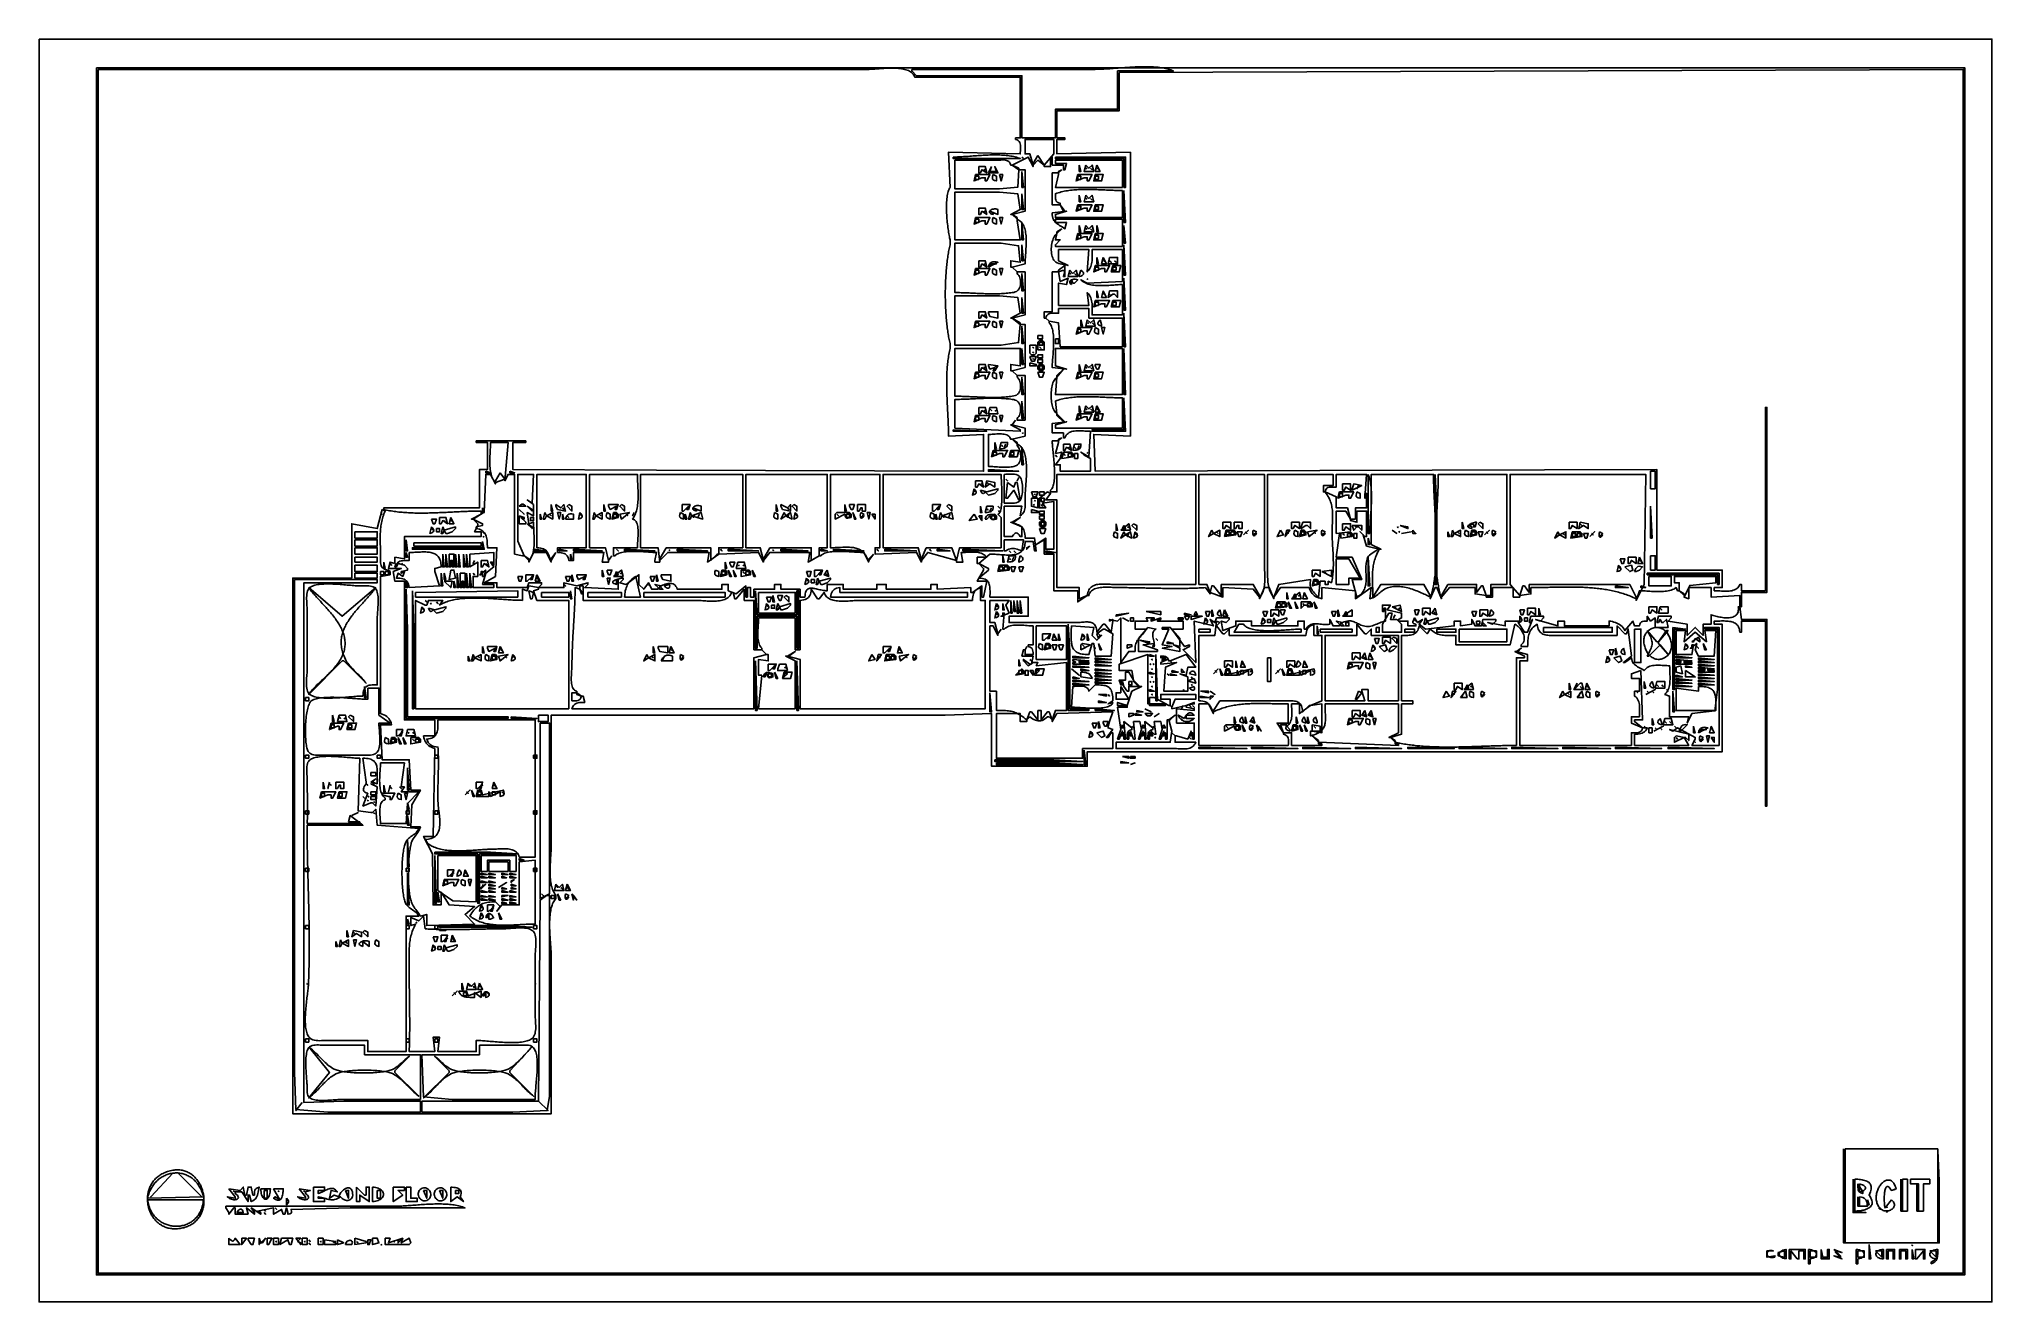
# Model space of a CAD drawing. Extents: x 0 to 1224, y 0 to 792.
import ezdxf

# ---------------------------------------------------------------- set-up
doc = ezdxf.new("R2010")
doc.units = 0
for name, color, linetype in [('C118', 118, 'CONTINUOUS'), ('C143', 143, 'CONTINUOUS'), ('C154', 154, 'CONTINUOUS'), ('C176', 176, 'CONTINUOUS'), ('C252', 252, 'CONTINUOUS'), ('C253', 253, 'CONTINUOUS'), ('C254', 254, 'CONTINUOUS'), ('C7', 7, 'CONTINUOUS')]:
    doc.layers.add(name, color=color, linetype=linetype)

msp = doc.modelspace()

# ---------------------------------------------------------------- linework, layer by layer
at = {"layer": 'C118'}
msp.add_lwpolyline([(1131, 96), (1131, 37), (1132, 37), (1132, 77), (1131, 96)], dxfattribs=at)
at = {"layer": 'C143'}
msp.add_lwpolyline([(1162.666626, 70.666664), (1163.333374, 70.333336), (1162.666626, 70.666664)], dxfattribs=at)
at = {"layer": 'C154'}
for points in [[(1132, 96), (1132, 37), (1190, 37), (1190, 96), (1132, 96)], [(1141, 74), (1141, 69), (1142.0633, 69.2341), (1142.9494, 69.5435), (1143.6582, 69.9145), (1144.1899, 70.3333), (1144.5443, 70.7863), (1144.7215, 71.2598), (1144.7215, 71.7401), (1144.5443, 72.2136), (1144.1899, 72.6666), (1143.6582, 73.0854), (1142.9493, 73.4564), (1142.0633, 73.7658), (1141, 74)], [(155, 65), (155, 61), (155.8701, 61.864), (156.3052, 62.6319), (156.3052, 63.3679), (155.8701, 64.1359), (155, 65)], [(1141, 66), (1141, 60), (1146, 60), (1145.8781, 61.202), (1145.6985, 62.2405), (1145.4393, 63.1282), (1145.0788, 63.8777), (1144.5955, 64.5019), (1143.9676, 65.0135), (1143.1735, 65.4252), (1142.1915, 65.7497), (1141, 66)]]:
    msp.add_lwpolyline(points, dxfattribs=at)
at = {"layer": 'C176'}
msp.add_lwpolyline([(1137, 57), (1137, 56), (1145, 56), (1137, 57)], dxfattribs=at)
at = {"layer": 'C252'}
for points in [[(1137, 77), (1137, 57), (1138, 57), (1137, 77)], [(117, 60), (117, 59), (119, 56), (119, 55), (122, 59), (123, 59), (123, 55), (131, 55), (130, 59), (135, 55), (135, 56), (133, 59), (139, 55), (139, 56), (137, 57), (147, 59), (147, 55), (152, 58), (153, 55), (154, 55), (155, 59), (156, 56), (156, 55), (157.2135, 55.2789), (157.9386, 55.5874), (158.257, 56.0565), (158.2502, 56.817), (158, 58), (195, 59), (267, 59), (266.2249, 59.3076), (265.4257, 59.591), (264.6033, 59.8511), (263.7589, 60.0884), (262.8934, 60.304), (262.0079, 60.4984), (261.1033, 60.6726), (260.1808, 60.8272), (259.2414, 60.9632), (258.286, 61.0812), (257.3158, 61.1821), (256.3318, 61.2665), (255.3349, 61.3355), (254.3262, 61.3896), (253.3068, 61.4297), (252.2777, 61.4565), (251.2399, 61.471), (250.1944, 61.4737), (249.1423, 61.4656), (248.0846, 61.4474), (247.0224, 61.4199), (245.9566, 61.3838), (244.8883, 61.34), (243.8186, 61.2893), (242.7484, 61.2324), (241.6788, 61.1701), (240.6108, 61.1032), (239.5455, 61.0324), (238.4839, 60.9587), (237.427, 60.8827), (236.3759, 60.8052), (235.3315, 60.727), (234.2949, 60.6489), (233.2672, 60.5717), (232.2494, 60.4962), (231.2425, 60.4232), (230.2475, 60.3533), (229.2655, 60.2875), (228.2974, 60.2265), (227.3445, 60.1711), (226.4075, 60.1221), (225.4877, 60.0802), (224.586, 60.0463), (223.7034, 60.0211), (222.8411, 60.0054), (222, 60), (117, 60)], [(1146, 64), (1146, 61), (1147, 61), (1146, 64)], [(141, 58), (142, 57), (141, 58)], [(141, 56), (142, 55), (141, 56)], [(1153, 59), (1154, 58), (1153, 59)], [(1157.666626, 56.666668), (1158.333374, 56.333332), (1157.666626, 56.666668)], [(119, 40), (119, 36), (126, 36), (123, 40), (122.3953, 38.9), (121.825, 38.3332), (121.2447, 38.2296), (120.6101, 38.5195), (119.8766, 39.1329), (119, 40)], [(127, 40), (127, 37), (127, 36), (130, 40), (127, 40)], [(131, 40), (131, 39), (133, 36), (134, 36), (135, 40), (131, 40)], [(138, 40), (138, 36), (142, 40), (140, 37), (139, 37), (138, 40)], [(143, 40), (143, 36), (144, 36), (146, 40), (143, 40)], [(147, 40), (147, 36), (150, 36), (150, 40), (147, 40)], [(152, 40), (151, 36), (156, 39), (157, 36), (158, 36), (159, 40), (152, 40)], [(161, 40), (164, 36), (164, 37), (162, 38), (164, 40), (161, 40)], [(165, 40), (165, 36), (168, 36), (168, 40), (165, 40)], [(175, 40), (175, 36), (178, 36), (178, 40), (175, 40)], [(198, 40), (198, 36), (205, 37), (205, 38), (198, 40)], [(209, 40), (209, 37), (209, 36), (213, 37), (212, 40), (209, 40)], [(217, 40), (217, 39), (217, 36), (232, 36), (233, 37), (232, 40), (227, 37), (228, 40), (219, 37), (220, 40), (217, 40)]]:
    msp.add_lwpolyline(points, dxfattribs=at)
at = {"layer": 'C253'}
for points in [[(1140, 74), (1139.9932, 72.8549), (1139.9958, 71.8174), (1140.0578, 70.89), (1140.2289, 70.0755), (1140.5588, 69.3765), (1141.0975, 68.7958), (1141.8946, 68.3361), (1143, 68), (1143, 69), (1140, 74)], [(1167, 77), (1167, 57), (1168, 57), (1167, 77)], [(1140, 66), (1140, 60), (1141, 60), (1140, 66)], [(1157.666626, 59.666668), (1158.333374, 59.333332), (1157.666626, 59.666668)]]:
    msp.add_lwpolyline(points, dxfattribs=at)
at = {"layer": 'C254'}
for points in [[(1190, 95), (1190, 37), (1191, 37), (1191, 76), (1190, 95)], [(83, 82.456017), (82.1651, 82.2698), (81.3558, 82.0588), (80.5717, 81.8236), (79.8127, 81.5649), (79.0788, 81.2834), (78.3698, 80.9797), (77.6855, 80.6547), (77.0258, 80.3089), (76.3906, 79.9432), (75.7797, 79.558), (75.193, 79.1543), (74.6303, 78.7325), (74.0916, 78.2935), (73.5766, 77.838), (73.0853, 77.3665), (72.6174, 76.8799), (72.173, 76.3788), (71.7517, 75.8639), (71.3535, 75.3359), (70.9783, 74.7955), (70.6258, 74.2433), (70.296, 73.6802), (69.9888, 73.1067), (69.7039, 72.5235), (69.4413, 71.9314), (69.2008, 71.331), (68.9823, 70.7231), (68.7856, 70.1083), (68.6106, 69.4874), (68.4572, 68.8609), (68.3251, 68.2296), (68.2144, 67.5943), (68.1248, 66.9555), (68.0562, 66.314), (68.0085, 65.6705), (67.9815, 65.0257), (67.9751, 64.3802), (67.9891, 63.7348), (68.0235, 63.0901), (68.078, 62.4469), (68.1526, 61.8058), (68.247, 61.1675), (68.3612, 60.5328), (68.4951, 59.9022), (68.6484, 59.2766), (68.8211, 58.6565), (69.0129, 58.0427), (69.2239, 57.436), (69.4537, 56.8368), (69.7024, 56.2461), (69.9697, 55.6644), (70.2555, 55.0925), (70.5597, 54.531), (70.8821, 53.9806), (71.2226, 53.4421), (71.5811, 52.9161), (71.9574, 52.4033), (72.3514, 51.9044), (72.7629, 51.4201), (73.1919, 50.9511), (73.6381, 50.4981), (74.1014, 50.0618), (74.5817, 49.6428), (75.0789, 49.2419), (75.5928, 48.8597), (76.1232, 48.497), (76.6701, 48.1545), (77.2333, 47.8327), (77.8127, 47.5325), (78.408, 47.2545), (79.0193, 46.9994), (79.6463, 46.768), (80.2889, 46.5608), (80.947, 46.3786), (81.6204, 46.2221), (82.309, 46.0919), (83.0126, 45.9889), (83.7312, 45.9136), (84.4645, 45.8667), (85.2125, 45.849), (85.975, 45.8611), (86.7518, 45.9037), (87.5428, 45.9776), (88.348, 46.0834), (89.1671, 46.2218), (90, 46.3935), (90.8055, 46.5912), (91.5842, 46.8161), (92.3363, 47.0674), (93.0618, 47.3443), (93.761, 47.6459), (94.4341, 47.9715), (95.0812, 48.3202), (95.7025, 48.6914), (96.2982, 49.0841), (96.8684, 49.4977), (97.4134, 49.9312), (97.9332, 50.3839), (98.428, 50.855), (98.8981, 51.3437), (99.3436, 51.8493), (99.7647, 52.3708), (100.1616, 52.9075), (100.5343, 53.4587), (100.8831, 54.0235), (101.2082, 54.6011), (101.5098, 55.1907), (101.7879, 55.7916), (102.0429, 56.4029), (102.2747, 57.0238), (102.4838, 57.6536), (102.6701, 58.2914), (102.8338, 58.9365), (102.9753, 59.588), (103.0945, 60.2452), (103.1917, 60.9072), (103.2671, 61.5733), (103.3208, 62.2427), (103.3531, 62.9145), (103.364, 63.5881), (103.3537, 64.2624), (103.3225, 64.9369), (103.2705, 65.6107), (103.1978, 66.2829), (103.1047, 66.9528), (102.9913, 67.6197), (102.8577, 68.2826), (102.7043, 68.9408), (102.531, 69.5935), (102.3382, 70.24), (102.1259, 70.8793), (101.8944, 71.5108), (101.6438, 72.1335), (101.3743, 72.7468), (101.086, 73.3499), (100.7792, 73.9418), (100.454, 74.5219), (100.1106, 75.0894), (99.7491, 75.6433), (99.3697, 76.183), (98.9727, 76.7077), (98.5581, 77.2165), (98.1261, 77.7087), (97.677, 78.1834), (97.2108, 78.6399), (96.7279, 79.0773), (96.2282, 79.4949), (95.712, 79.8919), (95.1796, 80.2675), (94.6309, 80.6208), (94.0663, 80.9511), (93.4859, 81.2576), (92.8899, 81.5395), (92.2783, 81.796), (91.6515, 82.0263), (91.0096, 82.2296), (90.3527, 82.4051), (89.6811, 82.552), (88.9949, 82.6695), (88.2942, 82.7568), (87.5792, 82.8132), (86.8502, 82.8377), (86.1073, 82.8297), (85.3507, 82.7883), (84.5804, 82.7128), (83.7968, 82.6022), (83, 82.456)], [(1177, 74), (1177, 57), (1178, 57), (1177, 74)], [(119, 71), (123, 66), (123, 65), (118, 66), (118.6319, 65.4364), (119.3024, 64.9787), (119.9963, 64.622), (120.6988, 64.3612), (121.3946, 64.1914), (122.0688, 64.1076), (122.7064, 64.1048), (123.2923, 64.1781), (123.8114, 64.3225), (124.2488, 64.5329), (124.5894, 64.8045), (124.8181, 65.1323), (124.92, 65.5113), (124.88, 65.9365), (124.683, 66.4029), (124.314, 66.9056), (123.758, 67.4396), (123, 68), (123, 69), (127, 69), (131, 63), (131, 67), (132, 67), (133, 63), (134.0203, 63.4447), (134.8659, 63.9901), (135.5573, 64.6274), (136.1149, 65.3481), (136.5594, 66.1435), (136.9113, 67.0049), (137.1911, 67.9237), (137.4193, 68.8912), (137.6165, 69.8989), (137.8032, 70.938), (138, 72), (136.8755, 71.674), (136.0809, 71.2461), (135.5573, 70.6998), (135.2461, 70.0185), (135.0886, 69.1858), (135.0261, 68.1851), (135, 67), (134, 67), (133, 72), (131, 72), (130, 67), (129, 67), (128, 72), (126, 70), (119, 71)], [(139, 71), (139.0449, 69.9026), (139.1487, 68.9051), (139.3058, 68.0073), (139.5105, 67.2092), (139.7574, 66.511), (140.0407, 65.9124), (140.3548, 65.4136), (140.6942, 65.0146), (141.0533, 64.7154), (141.4263, 64.5158), (141.8078, 64.4161), (142.192, 64.4161), (142.5735, 64.5158), (142.9466, 64.7154), (143.3056, 65.0146), (143.645, 65.4136), (143.9592, 65.9124), (144.2425, 66.511), (144.4893, 67.2092), (144.6941, 68.0073), (144.8512, 68.9051), (144.955, 69.9026), (145, 71), (139, 71)], [(147, 71), (151, 64), (148, 66), (147, 65), (147.9025, 64.416), (148.7118, 64.0303), (149.4326, 63.8277), (150.0699, 63.7933), (150.6287, 63.9119), (151.1138, 64.1684), (151.5302, 64.5477), (151.8829, 65.0348), (152.1767, 65.6145), (152.4166, 66.2718), (152.6076, 66.9917), (152.7544, 67.7589), (152.8622, 68.5584), (152.9357, 69.3751), (152.98, 70.194), (153, 71), (147, 71)], [(163, 71), (167, 66), (167, 65), (162, 66), (162.6319, 65.4364), (163.3024, 64.9787), (163.9963, 64.622), (164.6988, 64.3612), (165.3946, 64.1914), (166.0688, 64.1076), (166.7064, 64.1048), (167.2923, 64.1781), (167.8114, 64.3225), (168.2488, 64.5329), (168.5894, 64.8045), (168.8181, 65.1323), (168.92, 65.5113), (168.88, 65.9365), (168.683, 66.4029), (168.314, 66.9056), (167.758, 67.4396), (167, 68), (167, 69), (170, 70), (163, 71)], [(172, 72), (172, 63), (179, 63), (179, 65), (175, 65), (175, 66), (176.0768, 65.8096), (177.0806, 65.5801), (178.0213, 65.3254), (178.9087, 65.0592), (179.7528, 64.7954), (180.5634, 64.5478), (181.3503, 64.3302), (182.1235, 64.1563), (182.8929, 64.0401), (183.6682, 63.9953), (184.4595, 64.0358), (185.2765, 64.1753), (186.1292, 64.4276), (187.0274, 64.8066), (187.981, 65.3262), (189, 66), (189.4855, 65.3728), (190.052, 64.8412), (190.6813, 64.4083), (191.3553, 64.0769), (192.0558, 63.8499), (192.7647, 63.7302), (193.464, 63.7208), (194.1354, 63.8244), (194.7609, 64.044), (195.3224, 64.3826), (195.8016, 64.8429), (196.1804, 65.428), (196.4409, 66.1407), (196.5647, 66.9839), (196.5339, 67.9606), (196.3639, 68.9702), (196.103, 69.7964), (195.7617, 70.4495), (195.3506, 70.9403), (194.8803, 71.2792), (194.3613, 71.4768), (193.8042, 71.5438), (193.2196, 71.4906), (192.6181, 71.3278), (192.0102, 71.0661), (191.4066, 70.7159), (190.8178, 70.2879), (190.2544, 69.7926), (189.727, 69.2406), (189.2461, 68.6425), (188.8224, 68.0088), (188.4664, 67.3501), (188.1888, 66.677), (188, 66), (185, 67), (182, 65), (183, 70), (187, 69), (186.4097, 69.784), (185.7984, 70.3802), (185.1673, 70.8049), (184.5178, 71.0748), (183.8512, 71.2063), (183.1688, 71.216), (182.472, 71.1203), (181.7621, 70.9357), (181.0403, 70.6788), (180.3081, 70.366), (179.5667, 70.0139), (178.8174, 69.639), (178.0617, 69.2578), (177.3007, 68.8868), (176.5359, 68.5425), (175.7685, 68.2413), (175, 68), (175, 70), (179, 70), (179, 72), (172, 72)], [(199, 72), (199, 63), (201, 63), (201, 67), (207, 63), (207, 72), (205, 72), (205, 67), (204, 67), (199, 72)], [(209, 72), (209, 63), (210.0126, 63.0695), (210.9443, 63.2054), (211.7949, 63.4021), (212.5646, 63.6542), (213.2532, 63.9561), (213.8608, 64.3023), (214.3874, 64.6871), (214.833, 65.1052), (215.1975, 65.5509), (215.4811, 66.0188), (215.6836, 66.5033), (215.8051, 66.9988), (215.8457, 67.4999), (215.8051, 68.0009), (215.6836, 68.4965), (215.4811, 68.9809), (215.1975, 69.4488), (214.833, 69.8946), (214.3874, 70.3126), (213.8608, 70.6975), (213.2532, 71.0437), (212.5646, 71.3456), (211.7949, 71.5977), (210.9443, 71.7945), (210.0126, 71.9304), (209, 72)], [(222, 72), (222, 63), (228, 67), (225, 70), (229, 70), (229, 72), (222, 72)], [(230, 72), (230, 63), (237, 63), (237, 65), (233, 65), (233, 72), (230, 72)], [(239.436722, 70.952934), (238.8057, 70.4596), (238.3201, 69.9028), (237.9716, 69.2967), (237.7521, 68.6557), (237.6535, 67.9942), (237.6678, 67.3265), (237.7868, 66.6668), (238.0023, 66.0296), (238.3064, 65.4292), (238.6908, 64.88), (239.1474, 64.3961), (239.6681, 63.9921), (240.2449, 63.6823), (240.8696, 63.4809), (241.5341, 63.4023), (242.2302, 63.4609), (242.9499, 63.671), (243.6851, 64.047), (244.3357, 64.5406), (244.8357, 65.0987), (245.1938, 65.7068), (245.4186, 66.3504), (245.5188, 67.0149), (245.5032, 67.6859), (245.3803, 68.3487), (245.1589, 68.989), (244.8477, 69.5921), (244.4554, 70.1435), (243.9905, 70.6288), (243.4619, 71.0333), (242.8781, 71.3427), (242.2479, 71.5423), (241.58, 71.6176), (240.8831, 71.5542), (240.1657, 71.3374), (239.4367, 70.9529)], [(249.436722, 70.952934), (248.8057, 70.4596), (248.3201, 69.9028), (247.9716, 69.2967), (247.7521, 68.6557), (247.6535, 67.9942), (247.6678, 67.3265), (247.7868, 66.6668), (248.0023, 66.0296), (248.3064, 65.4292), (248.6908, 64.88), (249.1474, 64.3961), (249.6681, 63.9921), (250.2449, 63.6823), (250.8696, 63.4809), (251.5341, 63.4023), (252.2302, 63.4609), (252.9499, 63.671), (253.6851, 64.047), (254.3357, 64.5406), (254.8357, 65.0987), (255.1938, 65.7068), (255.4186, 66.3504), (255.5188, 67.0149), (255.5032, 67.6859), (255.3803, 68.3487), (255.1589, 68.989), (254.8477, 69.5921), (254.4554, 70.1435), (253.9905, 70.6288), (253.4619, 71.0333), (252.8781, 71.3427), (252.2479, 71.5423), (251.58, 71.6176), (250.8831, 71.5542), (250.1657, 71.3374), (249.4367, 70.9529)], [(258, 72), (258, 63), (262, 66), (266, 63), (264, 66), (264.3606, 67.087), (264.5408, 68.0345), (264.5523, 68.8521), (264.4071, 69.5494), (264.117, 70.1361), (263.6938, 70.6217), (263.1494, 71.0159), (262.4956, 71.3283), (261.7442, 71.5686), (260.9071, 71.7462), (259.9961, 71.8709), (259.0231, 71.9523), (258, 72)]]:
    msp.add_lwpolyline(points, dxfattribs=at)
at = {"layer": 'C7'}
for points in [[(0, 792)], [(0, 792), (0, 0), (1224, 0), (1224, 792), (0, 792)], [(36, 774), (36, 17), (1207, 17), (1207, 774), (36, 774)], [(612.6821, 524.6033), (613.3476, 525.0285), (613.9068, 525.5836), (614.3642, 526.2508), (614.724, 527.0122), (614.9905, 527.85), (615.1681, 528.7463), (615.261, 529.6833), (615.2736, 530.643), (615.2101, 531.6077), (615.075, 532.5595), (614.8724, 533.4806), (614.6068, 534.3531), (614.2824, 535.1591), (613.9036, 535.8808), (613.4747, 536.5004), (613, 537), (613, 538), (613.6546, 537.7151), (614.2616, 537.3618), (614.8228, 536.9432), (615.3396, 536.4624), (615.8138, 535.9225), (616.2468, 535.3266), (616.6404, 534.6779), (616.996, 533.9795), (617.3154, 533.2344), (617.6002, 532.4459), (617.8518, 531.6169), (618.0721, 530.7506), (618.2624, 529.8502), (618.4246, 528.9187), (618.5601, 527.9593), (618.6706, 526.975), (618.7578, 525.969), (618.8231, 524.9444), (618.8682, 523.9044), (618.8947, 522.8519), (618.9043, 521.7902), (618.8985, 520.7224), (618.8789, 519.6515), (618.8472, 518.5807), (618.8049, 517.5131), (618.7538, 516.4518), (618.6953, 515.3999), (618.631, 514.3606), (618.5627, 513.3369), (618.4919, 512.332), (618.4202, 511.349), (618.3492, 510.3909), (618.2805, 509.461), (618.2157, 508.5623), (618.1565, 507.6979), (618.1045, 506.8709), (618.0612, 506.0846), (618.0283, 505.3419), (618.0073, 504.646), (618, 504), (618.0121, 503.0284), (618.0387, 502.0584), (618.0648, 501.0951), (618.0754, 500.144), (618.0555, 499.2102), (617.9901, 498.2991), (617.8643, 497.4159), (617.663, 496.566), (617.3712, 495.7546), (616.974, 494.987), (616.4564, 494.2685), (615.8034, 493.6044), (615, 493), (616, 499), (605, 499), (605, 480), (610, 480), (610.652, 480.9892), (611.2809, 481.6958), (611.8943, 482.1197), (612.4999, 482.2611), (613.1055, 482.1197), (613.7189, 481.6958), (614.3478, 480.9892), (615, 480), (616, 480), (616, 486), (609, 489), (610.1607, 488.642), (611.231, 488.3028), (612.213, 487.9707), (613.1092, 487.6342), (613.9218, 487.2814), (614.6531, 486.9008), (615.3054, 486.4808), (615.8809, 486.0095), (616.3821, 485.4755), (616.8112, 484.867), (617.1704, 484.1725), (617.4622, 483.3801), (617.6887, 482.4783), (617.8523, 481.4555), (617.9553, 480.2999), (618, 479), (624, 479), (625, 471), (624, 471), (623, 477), (618, 477), (617.9852, 475.9942), (617.9027, 475.067), (617.7553, 474.2154), (617.5456, 473.4363), (617.2764, 472.7269), (616.9505, 472.084), (616.5706, 471.5048), (616.1396, 470.9862), (615.6601, 470.5252), (615.1349, 470.1189), (614.5668, 469.7643), (613.9585, 469.4583), (613.3128, 469.1981), (612.6325, 468.9806), (611.9203, 468.8027), (611.179, 468.6617), (610.4113, 468.5544), (609.62, 468.4778), (608.8078, 468.429), (607.9776, 468.4051), (607.132, 468.4029), (606.2739, 468.4195), (605.4059, 468.452), (604.5309, 468.4973), (603.6516, 468.5525), (602.7708, 468.6146), (601.8912, 468.6805), (601.0155, 468.7473), (600.1467, 468.8121), (599.2873, 468.8717), (598.4402, 468.9234), (597.6081, 468.9639), (596.7937, 468.9904), (596, 469), (589, 463), (588, 463), (588, 467), (594, 467), (593.4188, 467.7103), (592.7631, 468.3139), (592.0401, 468.8188), (591.2569, 469.233), (590.4208, 469.5645), (589.5389, 469.8214), (588.6183, 470.0116), (587.6664, 470.1432), (586.6902, 470.2243), (585.697, 470.2627), (584.6939, 470.2666), (583.6882, 470.244), (582.6869, 470.2028), (581.6974, 470.1512), (580.7267, 470.097), (579.7822, 470.0485), (578.8708, 470.0134), (578, 470), (579, 464), (575, 464), (575, 465), (577, 473), (603, 473), (603, 492), (601, 494), (601.3984, 494.1418), (601.7542, 494.4236), (602.0695, 494.8356), (602.3464, 495.3681), (602.5871, 496.0113), (602.7936, 496.7556), (602.9681, 497.5911), (603.1127, 498.5082), (603.2295, 499.4972), (603.3207, 500.5483), (603.3884, 501.6517), (603.4347, 502.7979), (603.4617, 503.9769), (603.4716, 505.1792), (603.4665, 506.3949), (603.4484, 507.6144), (603.4197, 508.8279), (603.3822, 510.0257), (603.3383, 511.1981), (603.2899, 512.3353), (603.2393, 513.4276), (603.1886, 514.4653), (603.1398, 515.4387), (603.0951, 516.338), (603.0567, 517.1535), (603.0266, 517.8755), (603.007, 518.4942), (603, 519), (529, 519), (529, 473), (551, 473), (553, 465), (553, 464), (550, 470), (524, 469), (524, 473), (527, 473), (527, 519), (496, 519), (496, 473), (497.0073, 473.0076), (498.0025, 473.0286), (498.9849, 473.0598), (499.9542, 473.0985), (500.9097, 473.1414), (501.851, 473.1858), (502.7775, 473.2285), (503.6887, 473.2667), (504.5842, 473.2972), (505.4633, 473.3172), (506.3257, 473.3237), (507.1707, 473.3136), (507.9978, 473.2841), (508.8066, 473.232), (509.5965, 473.1544), (510.367, 473.0484), (511.1176, 472.9109), (511.8478, 472.739), (512.5571, 472.5297), (513.2449, 472.28), (513.9107, 471.9869), (514.554, 471.6475), (515.1744, 471.2587), (515.7712, 470.8175), (516.3441, 470.3211), (516.8923, 469.7663), (517.4156, 469.1503), (517.9132, 468.4699), (518.3848, 467.7224), (518.8298, 466.9046), (519.2476, 466.0136), (519.6379, 465.0464), (520, 464), (517, 470), (516.3259, 470.0087), (515.5825, 470.0333), (514.7751, 470.0715), (513.9097, 470.1207), (512.9918, 470.1788), (512.0272, 470.2431), (511.0215, 470.3115), (509.9803, 470.3814), (508.9095, 470.4506), (507.8146, 470.5166), (506.7013, 470.5771), (505.5754, 470.6296), (504.4425, 470.6718), (503.3082, 470.7013), (502.1783, 470.7157), (501.0585, 470.7127), (499.9544, 470.6898), (498.8717, 470.6447), (497.8161, 470.575), (496.7933, 470.4783), (495.8089, 470.3522), (494.8687, 470.1943), (493.9782, 470.0023), (493.1433, 469.7738), (492.3695, 469.5064), (491.6627, 469.1977), (491.0283, 468.8453), (490.4722, 468.4468), (490, 468), (489, 468), (489, 473), (494, 473), (494, 519), (443, 519), (443, 473), (452, 473), (454, 465), (454, 464), (451, 470), (426, 469), (426, 473), (441, 473), (441, 519), (377, 519), (377, 473), (388, 473), (389, 464), (386, 464), (386, 465), (387, 470), (386.2943, 470.0092), (385.5259, 470.0351), (384.7001, 470.075), (383.8223, 470.1264), (382.8977, 470.1867), (381.9317, 470.2531), (380.9297, 470.3232), (379.8969, 470.3943), (378.8388, 470.4638), (377.7605, 470.529), (376.6676, 470.5874), (375.5652, 470.6363), (374.4588, 470.6732), (373.3536, 470.6954), (372.255, 470.7002), (371.1684, 470.6852), (370.099, 470.6476), (369.0522, 470.5849), (368.0333, 470.4944), (367.0477, 470.3736), (366.1007, 470.2198), (365.1976, 470.0304), (364.3437, 469.8027), (363.5445, 469.5343), (362.8051, 469.2224), (362.131, 468.8645), (361.5275, 468.4578), (361, 468), (360, 468), (360, 473), (375, 473), (375.0133, 473.6728), (375.0496, 474.43), (375.1032, 475.2612), (375.1687, 476.1556), (375.2404, 477.1026), (375.3127, 478.0918), (375.38, 479.1125), (375.4368, 480.154), (375.4775, 481.2059), (375.4965, 482.2575), (375.4882, 483.2983), (375.447, 484.3176), (375.3674, 485.3048), (375.2438, 486.2494), (375.0705, 487.1407), (374.8421, 487.9682), (374.5529, 488.7214), (374.1973, 489.3895), (373.7698, 489.962), (373.2648, 490.4283), (372.6767, 490.7778), (372, 491), (372.5203, 491.7763), (372.989, 492.5832), (373.4086, 493.4189), (373.7814, 494.2813), (374.1098, 495.1687), (374.3964, 496.079), (374.6434, 497.0105), (374.8534, 497.9611), (375.0288, 498.9291), (375.172, 499.9125), (375.2854, 500.9094), (375.3714, 501.9179), (375.4325, 502.9361), (375.4711, 503.9621), (375.4896, 504.9941), (375.4905, 506.03), (375.4762, 507.0681), (375.449, 508.1065), (375.4115, 509.1431), (375.3661, 510.1762), (375.3151, 511.2038), (375.2611, 512.224), (375.2064, 513.235), (375.1534, 514.2348), (375.1046, 515.2216), (375.0625, 516.1933), (375.0294, 517.1483), (375.0077, 518.0844), (375, 519), (345, 519), (345, 473), (355, 473), (357, 465), (357, 464), (353, 464), (354, 470), (335, 470), (335, 465), (332, 465), (331.7398, 466.1962), (331.3933, 467.1818), (330.9561, 467.9776), (330.4241, 468.6048), (329.7929, 469.0843), (329.0582, 469.437), (328.2159, 469.6839), (327.2616, 469.846), (326.191, 469.9444), (325, 470), (325, 473), (343, 473), (343, 519), (312, 519), (312, 473), (313.256, 472.9185), (314.3601, 472.7618), (315.3258, 472.5302), (316.1665, 472.2239), (316.8955, 471.8431), (317.5264, 471.3882), (318.0725, 470.8594), (318.5472, 470.2569), (318.964, 469.5811), (319.3363, 468.8321), (319.6775, 468.0103), (320.0011, 467.116), (320.3204, 466.1493), (320.6489, 465.1105), (321, 464), (318, 470), (310, 470), (307, 464), (307, 465), (307.5669, 465.5612), (308.0686, 466.193), (308.5089, 466.8901), (308.8913, 467.6474), (309.2195, 468.4596), (309.497, 469.3216), (309.7275, 470.2281), (309.9147, 471.1739), (310.0621, 472.1539), (310.1734, 473.1629), (310.2521, 474.1955), (310.3021, 475.2468), (310.3267, 476.3114), (310.3298, 477.3841), (310.3148, 478.4598), (310.2855, 479.5332), (310.2455, 480.5992), (310.1983, 481.6526), (310.1477, 482.688), (310.0971, 483.7005), (310.0504, 484.6847), (310.011, 485.6354), (309.9827, 486.5475), (309.969, 487.4158), (309.9735, 488.235), (310, 489), (307, 488), (306, 495), (310, 493), (310, 500), (306, 503), (309, 501), (310, 519), (300, 519), (300.147369, 477.104187), (304, 468), (303, 468), (298, 469), (298, 519), (294, 519), (292, 515), (294, 539), (283, 539), (282.9915, 538.2572), (282.9681, 537.4566), (282.9327, 536.6033), (282.8882, 535.7026), (282.8374, 534.7598), (282.7832, 533.7802), (282.7286, 532.7688), (282.6765, 531.7312), (282.6296, 530.6724), (282.591, 529.5978), (282.5636, 528.5126), (282.5501, 527.422), (282.5536, 526.3314), (282.5768, 525.246), (282.6228, 524.171), (282.6944, 523.1118), (282.7945, 522.0735), (282.926, 521.0614), (283.0918, 520.0807), (283.2947, 519.1369), (283.5378, 518.235), (283.8238, 517.3803), (284.1557, 516.5782), (284.5364, 515.8339), (284.9687, 515.1525), (285.4556, 514.5395), (286, 514), (286, 513), (283, 519), (280, 519), (278.972229, 495.317902), (272, 491), (271, 491), (277, 494), (277, 496), (276.0514, 495.9972), (275.0968, 495.9892), (274.1365, 495.9762), (273.1706, 495.9586), (272.1994, 495.9366), (271.2231, 495.9105), (270.242, 495.8807), (269.2561, 495.8473), (268.2658, 495.8109), (267.2712, 495.7715), (266.2727, 495.7296), (265.2703, 495.6854), (264.2643, 495.6393), (263.2549, 495.5914), (262.2424, 495.5423), (261.227, 495.492), (260.2088, 495.441), (259.1881, 495.3896), (258.1652, 495.3379), (257.1401, 495.2864), (256.1132, 495.2354), (255.0847, 495.185), (254.0547, 495.1358), (253.0235, 495.0878), (251.9913, 495.0415), (250.9584, 494.9971), (249.9249, 494.955), (248.891, 494.9154), (247.8571, 494.8787), (246.8232, 494.8451), (245.7896, 494.8149), (244.7566, 494.7885), (243.7242, 494.7661), (242.6929, 494.7481), (241.6627, 494.7347), (240.6339, 494.7262), (239.6068, 494.723), (238.5814, 494.7253), (237.5581, 494.7335), (236.537, 494.7478), (235.5185, 494.7686), (234.5026, 494.7961), (233.4896, 494.8307), (232.4797, 494.8726), (231.4732, 494.9221), (230.4702, 494.9796), (229.4711, 495.0454), (228.4759, 495.1197), (227.4849, 495.2028), (226.4983, 495.2951), (225.5164, 495.3968), (224.5393, 495.5083), (223.5673, 495.6299), (222.6006, 495.7617), (221.6394, 495.9043), (220.6839, 496.0578), (219.7344, 496.2225), (218.791, 496.3988), (217.854, 496.5869), (216.9236, 496.7872), (216, 497), (216, 498), (276, 498), (276, 522), (281, 522), (281, 539), (274, 539), (274, 540), (305, 540), (305, 539), (297, 539), (297, 522), (387, 521.5448), (592, 521), (592, 544), (570, 543), (569.997, 543.9567), (569.9883, 544.9192), (569.9743, 545.887), (569.9553, 546.8601), (569.9317, 547.8381), (569.9039, 548.8208), (569.8722, 549.8081), (569.837, 550.7996), (569.7986, 551.7951), (569.7575, 552.7945), (569.714, 553.7975), (569.6685, 554.8038), (569.6213, 555.8132), (569.5728, 556.8255), (569.5233, 557.8406), (569.4733, 558.858), (569.4232, 559.8777), (569.3731, 560.8993), (569.3237, 561.9227), (569.2751, 562.9476), (569.2278, 563.9738), (569.1821, 565.0011), (569.1385, 566.0292), (569.0972, 567.058), (569.0587, 568.0871), (569.0232, 569.1163), (568.9913, 570.1455), (568.9632, 571.1743), (568.9393, 572.2027), (568.92, 573.2302), (568.9056, 574.2568), (568.8966, 575.2821), (568.8932, 576.306), (568.8959, 577.3282), (568.905, 578.3485), (568.9209, 579.3667), (568.9439, 580.3824), (568.9744, 581.3956), (569.0129, 582.406), (569.0596, 583.4132), (569.1149, 584.4173), (569.1792, 585.4177), (569.2528, 586.4145), (569.3362, 587.4073), (569.4296, 588.3958), (569.5336, 589.38), (569.6483, 590.3594), (569.7742, 591.334), (569.9117, 592.3035), (570.0611, 593.2676), (570.2228, 594.2261), (570.3972, 595.1789), (570.5846, 596.1256), (570.7854, 597.066), (571, 598), (571, 601), (570.8097, 601.8211), (570.6257, 602.6599), (570.4479, 603.5156), (570.2764, 604.3878), (570.1111, 605.2758), (569.9521, 606.179), (569.7992, 607.0969), (569.6527, 608.0289), (569.5123, 608.9744), (569.3782, 609.9328), (569.2504, 610.9034), (569.1287, 611.8858), (569.0133, 612.8794), (568.9042, 613.8835), (568.8013, 614.8976), (568.7046, 615.921), (568.6141, 616.9533), (568.5299, 617.9937), (568.452, 619.0418), (568.3802, 620.0969), (568.3147, 621.1585), (568.2555, 622.2259), (568.2025, 623.2986), (568.1557, 624.376), (568.1151, 625.4575), (568.0808, 626.5426), (568.0528, 627.6305), (568.0309, 628.7208), (568.0153, 629.8129), (568.006, 630.9061), (568.0029, 631.9999), (568.006, 633.0937), (568.0153, 634.187), (568.0309, 635.279), (568.0528, 636.3693), (568.0808, 637.4573), (568.1151, 638.5423), (568.1557, 639.6238), (568.2025, 640.7012), (568.2555, 641.7739), (568.3147, 642.8413), (568.3802, 643.9029), (568.452, 644.958), (568.5299, 646.0061), (568.6141, 647.0466), (568.7046, 648.0788), (568.8013, 649.1023), (568.9042, 650.1163), (569.0133, 651.1205), (569.1287, 652.114), (569.2504, 653.0964), (569.3782, 654.0671), (569.5123, 655.0255), (569.6527, 655.9709), (569.7992, 656.9029), (569.9521, 657.8208), (570.1111, 658.7241), (570.2764, 659.6121), (570.4479, 660.4843), (570.6257, 661.34), (570.8097, 662.1788), (571, 663), (571, 666), (570.846, 666.6727), (570.6902, 667.4051), (570.5337, 668.1933), (570.3776, 669.0334), (570.2227, 669.9216), (570.0703, 670.8537), (569.9213, 671.8261), (569.7768, 672.8347), (569.6378, 673.8757), (569.5053, 674.9452), (569.3804, 676.0392), (569.2642, 677.1539), (569.1577, 678.2854), (569.0618, 679.4296), (568.9778, 680.5829), (568.9065, 681.7411), (568.8491, 682.9005), (568.8066, 684.0571), (568.78, 685.2071), (568.7703, 686.3465), (568.7787, 687.4713), (568.8061, 688.5778), (568.8536, 689.662), (568.9223, 690.72), (569.0131, 691.7479), (569.1271, 692.7418), (569.2654, 693.6977), (569.429, 694.6119), (569.6189, 695.4803), (569.8362, 696.2991), (570.0819, 697.0644), (570.3571, 697.7722), (570.6627, 698.4187), (571, 699), (570, 721), (615, 720), (615.0215, 720.9253), (615.0706, 721.8691), (615.1242, 722.8164), (615.1593, 723.752), (615.1527, 724.6608), (615.0813, 725.5276), (614.9221, 726.3373), (614.6519, 727.0748), (614.2477, 727.7249), (613.6864, 728.2726), (612.9448, 728.7026), (612, 729), (612, 730), (615, 730), (615, 768), (549, 768), (548.717, 768.7062), (548.3595, 769.3551), (547.9313, 769.9488), (547.4362, 770.4895), (546.8782, 770.9794), (546.261, 771.4208), (545.5886, 771.8158), (544.8648, 772.1666), (544.0934, 772.4755), (543.2784, 772.7447), (542.4235, 772.9762), (541.5327, 773.1725), (540.6097, 773.3356), (539.6586, 773.4678), (538.6831, 773.5712), (537.687, 773.6481), (536.6743, 773.7007), (535.6488, 773.7311), (534.6144, 773.7417), (533.5749, 773.7345), (532.5342, 773.7118), (531.4962, 773.6758), (530.4647, 773.6287), (529.4435, 773.5728), (528.4366, 773.5101), (527.4478, 773.4429), (526.4809, 773.3734), (525.5399, 773.3039), (524.6285, 773.2365), (523.7507, 773.1734), (522.9103, 773.1168), (522.1112, 773.069), (521.3572, 773.0321), (520.6521, 773.0084), (520, 773), (428, 773), (37, 773)], [(37, 773), (37, 18), (1206, 18), (1206, 773), (677, 771), (677, 747), (638, 747), (638, 730), (643, 730), (643, 729), (638, 729), (638, 720), (684, 721), (684.089478, 632), (684, 543), (661, 544), (662, 521), (1014, 522), (1014, 459), (1055, 459), (1055, 448), (1050, 448), (1050, 446), (1050.8073, 445.991), (1051.6612, 445.9603), (1052.5538, 445.9153), (1053.4772, 445.8631), (1054.4235, 445.8111), (1055.3848, 445.7665), (1056.3533, 445.7366), (1057.3209, 445.7287), (1058.2799, 445.7501), (1059.2224, 445.8081), (1060.1404, 445.9099), (1061.026, 446.0628), (1061.8715, 446.2741), (1062.6688, 446.5511), (1063.41, 446.901), (1064.0874, 447.3312), (1064.693, 447.8489), (1065.2189, 448.4614), (1065.6571, 449.176), (1066, 450), (1067, 450), (1067, 446), (1082, 446), (1082, 561), (1083, 561), (1083, 445), (1067, 445), (1067, 436), (1066, 436), (1066, 443), (1048, 442), (1048, 448), (1034, 448), (1034, 441), (1031, 442), (1034.602539, 449.3974), (1051, 451), (1051, 455), (1025, 455), (1025, 451), (1028, 451), (1028, 446), (1027, 446), (1026, 448), (1025.292, 447.5166), (1024.5313, 447.0946), (1023.7221, 446.7304), (1022.8685, 446.4204), (1021.9749, 446.1609), (1021.0454, 445.9483), (1020.0843, 445.779), (1019.0958, 445.6493), (1018.0841, 445.5555), (1017.0534, 445.4942), (1016.0081, 445.4616), (1014.9522, 445.4541), (1013.89, 445.468), (1012.8258, 445.4998), (1011.7637, 445.5458), (1010.708, 445.6024), (1009.663, 445.6659), (1008.6328, 445.7327), (1007.6217, 445.7993), (1006.6338, 445.8618), (1005.6735, 445.9168), (1004.745, 445.9606), (1003.8524, 445.9895), (1003, 446), (1001, 440), (1006, 450), (1007, 519), (922, 519), (922, 450), (928, 443), (928, 442), (924, 442), (924, 448), (923, 448), (911, 448), (911, 442), (907, 442), (907, 443), (910, 443), (910, 450), (920, 450), (920, 519), (877, 519), (876.9976, 518.0814), (876.9905, 517.1566), (876.9791, 516.2259), (876.9634, 515.2892), (876.9438, 514.3469), (876.9203, 513.3991), (876.8932, 512.4459), (876.8627, 511.4876), (876.8291, 510.5243), (876.7925, 509.5561), (876.7531, 508.5834), (876.7112, 507.6061), (876.667, 506.6246), (876.6206, 505.6389), (876.5722, 504.6493), (876.5222, 503.6559), (876.4707, 502.6589), (876.4178, 501.6584), (876.3638, 500.6547), (876.309, 499.6479), (876.2535, 498.6382), (876.1975, 497.6257), (876.1413, 496.6107), (876.085, 495.5933), (876.0288, 494.5736), (875.973, 493.5519), (875.9178, 492.5284), (875.8634, 491.5031), (875.81, 490.4763), (875.7577, 489.4481), (875.7069, 488.4187), (875.6576, 487.3883), (875.6102, 486.3571), (875.5649, 485.3252), (875.5217, 484.2928), (875.481, 483.2601), (875.443, 482.2273), (875.4078, 481.1944), (875.3757, 480.1618), (875.3469, 479.1295), (875.3215, 478.0978), (875.2999, 477.0667), (875.2821, 476.0366), (875.2685, 475.0075), (875.2592, 473.9797), (875.2544, 472.9532), (875.2544, 471.9284), (875.2593, 470.9053), (875.2693, 469.8841), (875.2847, 468.865), (875.3057, 467.8481), (875.3325, 466.8338), (875.3652, 465.822), (875.4041, 464.813), (875.4495, 463.807), (875.5014, 462.8041), (875.5602, 461.8045), (875.626, 460.8084), (875.699, 459.816), (875.7795, 458.8273), (875.8677, 457.8427), (875.9637, 456.8623), (876.0677, 455.8861), (876.1801, 454.9145), (876.3009, 453.9476), (876.4304, 452.9856), (876.5688, 452.0286), (876.7163, 451.0768), (876.8732, 450.1303), (877.0396, 449.1894), (877.2157, 448.2543), (877.4017, 447.325), (877.5979, 446.4019), (877.8045, 445.4849), (878.0216, 444.5744), (878.2495, 443.6705), (878.4884, 442.7733), (878.7385, 441.8831), (879, 441), (876, 448), (875, 448), (872, 441), (872.2614, 441.8831), (872.5115, 442.7733), (872.7504, 443.6705), (872.9783, 444.5744), (873.1954, 445.485), (873.402, 446.4019), (873.5982, 447.3251), (873.7843, 448.2543), (873.9604, 449.1895), (874.1267, 450.1304), (874.2836, 451.0768), (874.4311, 452.0286), (874.5695, 452.9856), (874.6991, 453.9477), (874.8199, 454.9146), (874.9322, 455.8862), (875.0363, 456.8623), (875.1323, 457.8428), (875.2204, 458.8274), (875.3009, 459.816), (875.3739, 460.8085), (875.4397, 461.8046), (875.4985, 462.8042), (875.5505, 463.8071), (875.5958, 464.8131), (875.6347, 465.8221), (875.6675, 466.8338), (875.6942, 467.8482), (875.7152, 468.865), (875.7306, 469.8841), (875.7407, 470.9053), (875.7456, 471.9284), (875.7455, 472.9533), (875.7408, 473.9797), (875.7314, 475.0076), (875.7178, 476.0366), (875.7001, 477.0668), (875.6784, 478.0978), (875.6531, 479.1295), (875.6242, 480.1618), (875.5921, 481.1944), (875.557, 482.2273), (875.5189, 483.2601), (875.4782, 484.2929), (875.4351, 485.3252), (875.3897, 486.3571), (875.3423, 487.3884), (875.2931, 488.4187), (875.2422, 489.4481), (875.19, 490.4763), (875.1365, 491.5031), (875.0821, 492.5284), (875.0269, 493.5519), (874.9711, 494.5736), (874.915, 495.5933), (874.8587, 496.6107), (874.8024, 497.6257), (874.7464, 498.6382), (874.6909, 499.6479), (874.6361, 500.6547), (874.5821, 501.6584), (874.5293, 502.6588), (874.4777, 503.6559), (874.4277, 504.6493), (874.3793, 505.6389), (874.3329, 506.6246), (874.2887, 507.6061), (874.2468, 508.5833), (874.2074, 509.5561), (874.1708, 510.5243), (874.1372, 511.4876), (874.1067, 512.4459), (874.0796, 513.3991), (874.0562, 514.3469), (874.0365, 515.2892), (874.0208, 516.2258), (874.0094, 517.1566), (874.0023, 518.0814), (874, 519), (835, 519), (835, 475), (841, 472), (840, 472), (832, 474), (830, 481), (828, 483), (831, 480), (832, 480), (832, 496), (826, 496), (826, 489), (822, 490), (822, 491), (825, 491), (825, 498), (832, 498), (832, 507), (831, 507), (831, 504), (832, 519), (813, 519), (813, 511), (812.0083, 511.0163), (811.0571, 511.0447), (810.1554, 511.0542), (809.3125, 511.0141), (808.5375, 510.8934), (807.8394, 510.6612), (807.2275, 510.2866), (806.7109, 509.7388), (806.2986, 508.9869), (806, 508), (805, 508), (805, 512), (811, 512), (811, 519), (770, 519), (770, 463), (769.9959, 462.2026), (769.9858, 461.3544), (769.973, 460.461), (769.9604, 459.5282), (769.9514, 458.5617), (769.949, 457.5675), (769.9565, 456.5511), (769.977, 455.5185), (770.0136, 454.4754), (770.0696, 453.4275), (770.1482, 452.3806), (770.2524, 451.3405), (770.3855, 450.313), (770.5505, 449.3039), (770.7508, 448.3188), (770.9894, 447.3637), (771.2696, 446.4443), (771.5944, 445.5662), (771.9671, 444.7355), (772.3909, 443.9577), (772.8688, 443.2386), (773.4041, 442.5841), (774, 442), (774, 441), (771, 448), (768, 448), (765, 441), (765, 442), (765.5574, 442.5572), (766.0498, 443.1926), (766.481, 443.8995), (766.8545, 444.6715), (767.1743, 445.502), (767.4439, 446.3844), (767.6673, 447.3122), (767.8481, 448.279), (767.9901, 449.2781), (768.097, 450.303), (768.1726, 451.3471), (768.2206, 452.404), (768.2447, 453.4671), (768.2488, 454.5298), (768.2366, 455.5857), (768.2117, 456.6281), (768.178, 457.6505), (768.1392, 458.6465), (768.0991, 459.6094), (768.0613, 460.5328), (768.0297, 461.41), (768.008, 462.2346), (768, 463), (768, 519), (727, 519), (727, 450), (732, 450), (734, 445), (734, 444), (731, 448), (730.0127, 447.9326), (729.0242, 447.8702), (728.0347, 447.8126), (727.044, 447.7597), (726.0523, 447.7113), (725.0595, 447.6673), (724.0658, 447.6275), (723.0711, 447.5919), (722.0756, 447.5602), (721.0791, 447.5324), (720.0819, 447.5082), (719.0839, 447.4876), (718.0852, 447.4704), (717.0857, 447.4565), (716.0856, 447.4458), (715.0849, 447.438), (714.0836, 447.4331), (713.0817, 447.4309), (712.0794, 447.4314), (711.0766, 447.4342), (710.0734, 447.4394), (709.0698, 447.4467), (708.0658, 447.4561), (707.0616, 447.4674), (706.0571, 447.4804), (705.0524, 447.495), (704.0475, 447.5112), (703.0425, 447.5286), (702.0374, 447.5473), (701.0322, 447.567), (700.027, 447.5876), (699.0218, 447.6091), (698.0167, 447.6311), (697.0116, 447.6537), (696.0068, 447.6767), (695.002, 447.6999), (693.9976, 447.7231), (692.9933, 447.7464), (691.9894, 447.7694), (690.9858, 447.7921), (689.9826, 447.8144), (688.9798, 447.836), (687.9775, 447.857), (686.9757, 447.877), (685.9744, 447.896), (684.9737, 447.9139), (683.9736, 447.9305), (682.9742, 447.9456), (681.9754, 447.9592), (680.9774, 447.9711), (679.9802, 447.9811), (678.9838, 447.9891), (677.9883, 447.9951), (676.9937, 447.9987), (676, 448), (675.2742, 448.0099), (674.4894, 448.036), (673.6531, 448.0732), (672.7731, 448.1162), (671.857, 448.1595), (670.9127, 448.1981), (669.9478, 448.2265), (668.97, 448.2396), (667.9871, 448.232), (667.0066, 448.1984), (666.0365, 448.1337), (665.0842, 448.0324), (664.1577, 447.8894), (663.2645, 447.6993), (662.4124, 447.4568), (661.6091, 447.1568), (660.8623, 446.7939), (660.1798, 446.3628), (659.5691, 445.8582), (659.0381, 445.2749), (658.5944, 444.6076), (658.2458, 443.8511), (658, 443), (657, 443), (657.1602, 444.0421), (657.3916, 444.9813), (657.6906, 445.8227), (658.0534, 446.5715), (658.4766, 447.2329), (658.9564, 447.8118), (659.4892, 448.3136), (660.0713, 448.7433), (660.6992, 449.106), (661.3692, 449.407), (662.0777, 449.6513), (662.821, 449.8441), (663.5955, 449.9904), (664.3975, 450.0956), (665.2235, 450.1646), (666.0698, 450.2027), (666.9327, 450.215), (667.8087, 450.2065), (668.6941, 450.1826), (669.5852, 450.1482), (670.4784, 450.1085), (671.3702, 450.0687), (672.2567, 450.0339), (673.1346, 450.0093), (674, 450), (725, 450), (725, 519), (638, 519), (638, 508), (634, 508), (634, 509), (634.4204, 509.4307), (634.7946, 509.9435), (635.1247, 510.5333), (635.4128, 511.1953), (635.661, 511.9247), (635.8715, 512.7166), (636.0463, 513.5662), (636.1875, 514.4686), (636.2974, 515.419), (636.3779, 516.4124), (636.4312, 517.4442), (636.4594, 518.5093), (636.4646, 519.603), (636.449, 520.7204), (636.4146, 521.8566), (636.3636, 523.0069), (636.2981, 524.1662), (636.2202, 525.3299), (636.1319, 526.493), (636.0355, 527.6507), (635.9331, 528.7981), (635.8267, 529.9304), (635.7184, 531.0427), (635.6104, 532.1302), (635.5049, 533.1881), (635.4038, 534.2113), (635.3093, 535.1953), (635.2236, 536.1349), (635.1487, 537.0255), (635.0868, 537.8622), (635.04, 538.64), (635.0103, 539.3542), (635, 540), (639, 540), (639, 539), (637, 532), (641, 533), (640, 529), (637, 525), (640, 525), (640, 521), (659, 521), (659, 529), (655, 531), (653, 533), (658, 530), (659, 546), (658.1859, 546.0139), (657.3273, 546.0506), (656.4319, 546.1025), (655.5074, 546.1622), (654.5613, 546.2219), (653.6013, 546.2743), (652.6352, 546.3117), (651.6706, 546.3266), (650.7151, 546.3114), (649.7764, 546.2586), (648.8622, 546.1606), (647.9801, 546.0099), (647.1378, 545.7989), (646.343, 545.5201), (645.6033, 545.1659), (644.9264, 544.7288), (644.32, 544.2012), (643.7916, 543.5755), (643.3491, 542.8443), (643, 542), (642, 542), (642, 545), (635, 545), (635, 551), (644, 552), (637, 550), (637, 548), (679, 548), (679, 567), (678.0446, 567.0041), (677.0803, 567.0159), (676.1075, 567.0348), (675.1268, 567.0598), (674.1388, 567.0903), (673.1438, 567.1254), (672.1423, 567.1644), (671.135, 567.2065), (670.1224, 567.251), (669.1048, 567.297), (668.0828, 567.3439), (667.057, 567.3908), (666.0278, 567.437), (664.9958, 567.4817), (663.9614, 567.5241), (662.9252, 567.5635), (661.8877, 567.599), (660.8493, 567.63), (659.8106, 567.6557), (658.7721, 567.6752), (657.7343, 567.6879), (656.6977, 567.6929), (655.6629, 567.6894), (654.6302, 567.6768), (653.6003, 567.6542), (652.5736, 567.6209), (651.5506, 567.5761), (650.5319, 567.519), (649.5179, 567.4488), (648.5092, 567.3649), (647.5063, 567.2663), (646.5096, 567.1524), (645.5198, 567.0224), (644.5372, 566.8755), (643.5624, 566.711), (642.596, 566.528), (641.6383, 566.3258), (640.69, 566.1037), (639.7514, 565.8608), (638.8233, 565.5964), (637.9059, 565.3097), (637, 565), (638, 557), (637.4891, 557.3934), (637.0162, 557.8819), (636.581, 558.4583), (636.1837, 559.1151), (635.8242, 559.845), (635.5026, 560.6409), (635.2188, 561.4952), (634.9729, 562.4008), (634.7648, 563.3502), (634.5945, 564.3363), (634.4621, 565.3516), (634.3675, 566.3889), (634.3107, 567.4407), (634.2918, 568.5), (634.3107, 569.5592), (634.3675, 570.611), (634.4621, 571.6483), (634.5945, 572.6636), (634.7648, 573.6497), (634.9729, 574.5991), (635.2188, 575.5047), (635.5026, 576.359), (635.8242, 577.1549), (636.1837, 577.8848), (636.581, 578.5416), (637.0162, 579.118), (637.4891, 579.6065), (638, 580), (637, 569), (679, 569), (679, 598), (637, 598), (637, 587), (644, 585), (635, 586), (635.0095, 586.6818), (635.0364, 587.4298), (635.0783, 588.2388), (635.1327, 589.1035), (635.1973, 590.0186), (635.2695, 590.9791), (635.347, 591.9795), (635.4274, 593.0148), (635.5081, 594.0796), (635.5869, 595.1687), (635.6612, 596.2769), (635.7286, 597.399), (635.7868, 598.5297), (635.8332, 599.6638), (635.8654, 600.796), (635.8811, 601.9212), (635.8778, 603.034), (635.853, 604.1293), (635.8043, 605.2019), (635.7294, 606.2464), (635.6257, 607.2577), (635.4909, 608.2305), (635.3226, 609.1596), (635.1182, 610.0398), (634.8754, 610.8658), (634.5917, 611.6323), (634.2648, 612.3343), (633.8921, 612.9664), (633.4713, 613.5233), (633, 614), (633, 615), (639, 614), (640, 599), (679, 599), (679, 617), (658, 617), (658, 623), (639, 623), (639, 620), (638.0416, 620.0199), (637.0902, 620.062), (636.1588, 620.0993), (635.2606, 620.1049), (634.4085, 620.0519), (633.6157, 619.9135), (632.8954, 619.6629), (632.2605, 619.2731), (631.7243, 618.7172), (631.2997, 617.9685), (631, 617), (630, 617), (630, 621), (635, 621), (635, 646), (639, 646), (640, 640), (645, 642), (644, 638), (639, 639), (639, 625), (658, 625), (657, 633), (657.7137, 632.2237), (658.3107, 631.4155), (658.8009, 630.5775), (659.1944, 629.7118), (659.5011, 628.8208), (659.7311, 627.9066), (659.8943, 626.9714), (660.0009, 626.0175), (660.0607, 625.047), (660.0839, 624.0622), (660.0804, 623.0652), (660.0602, 622.0582), (660.0334, 621.0436), (660.01, 620.0234), (660, 619), (679, 619), (679, 638), (678.1746, 637.99), (677.3109, 637.9623), (676.4125, 637.9199), (675.4829, 637.8658), (674.5257, 637.803), (673.5443, 637.7347), (672.5423, 637.6638), (671.5233, 637.5935), (670.4907, 637.5268), (669.4481, 637.4667), (668.3991, 637.4163), (667.3471, 637.3786), (666.2957, 637.3567), (665.2485, 637.3537), (664.2089, 637.3725), (663.1805, 637.4164), (662.1669, 637.4882), (661.1715, 637.5911), (660.1979, 637.7281), (659.2497, 637.9023), (658.3303, 638.1166), (657.4434, 638.3743), (656.5923, 638.6783), (655.7808, 639.0316), (655.0122, 639.4374), (654.2902, 639.8987), (653.6183, 640.4185), (653, 641), (657, 639), (679, 640), (679, 660), (660, 660), (660.01, 658.9765), (660.0334, 657.9563), (660.0602, 656.9416), (660.0804, 655.9347), (660.0839, 654.9377), (660.0607, 653.9529), (660.0009, 652.9824), (659.8943, 652.0284), (659.7311, 651.0932), (659.5011, 650.179), (659.1944, 649.288), (658.8009, 648.4224), (658.3107, 647.5844), (657.7137, 646.7762), (657, 646), (658, 660), (639, 660), (639, 653), (645, 650), (644.1032, 650.2351), (643.137, 650.4354), (642.1274, 650.6233), (641.1001, 650.821), (640.0809, 651.0511), (639.0959, 651.3359), (638.1707, 651.6977), (637.3312, 652.1591), (636.6034, 652.7423)], [(547, 773), (547, 772), (550, 769), (616, 769), (616, 730), (637, 730), (637, 748), (676, 748), (676, 772), (711, 772), (710.2295, 772.3069), (709.4361, 772.5914), (708.6206, 772.8543), (707.784, 773.096), (706.9272, 773.3174), (706.051, 773.519), (705.1564, 773.7015), (704.2442, 773.8657), (703.3154, 774.0121), (702.3708, 774.1415), (701.4114, 774.2545), (700.438, 774.3518), (699.4516, 774.434), (698.4531, 774.5019), (697.4433, 774.556), (696.4231, 774.5971), (695.3935, 774.6258), (694.3553, 774.6427), (693.3095, 774.6487), (692.2569, 774.6442), (691.1985, 774.6301), (690.1351, 774.6069), (689.0677, 774.5753), (687.9971, 774.5361), (686.9243, 774.4898), (685.8501, 774.4371), (684.7754, 774.3787), (683.7012, 774.3153), (682.6283, 774.2476), (681.5576, 774.1761), (680.4901, 774.1017), (679.4267, 774.0248), (678.3681, 773.9463), (677.3154, 773.8667), (676.2695, 773.7868), (675.2312, 773.7072), (674.2014, 773.6286), (673.181, 773.5517), (672.171, 773.477), (671.1722, 773.4053), (670.1855, 773.3373), (669.2119, 773.2737), (668.2522, 773.215), (667.3074, 773.1619), (666.3782, 773.1152), (665.4657, 773.0755), (664.5707, 773.0435), (663.6942, 773.0197), (662.837, 773.005), (662, 773), (547, 773)], [(636.6033, 652.7423), (636.1058, 653.3209), (635.6763, 654.0039), (635.3133, 654.7788), (635.0155, 655.6333), (634.7815, 656.5549), (634.61, 657.5313), (634.4995, 658.55), (634.4488, 659.5987), (634.4564, 660.6648), (634.5209, 661.7361), (634.6411, 662.8), (634.8156, 663.8443), (635.0429, 664.8564), (635.3217, 665.824), (635.6507, 666.7347), (636.0284, 667.5761), (636.4536, 668.3357), (636.9248, 669.0011), (637.4407, 669.56), (638, 670), (637, 666), (640, 666), (637, 663), (637, 662), (679, 662), (679, 679), (637, 679), (637, 677), (644, 677), (643, 673), (642.0803, 673.6325), (641.2064, 674.192), (640.3804, 674.6966), (639.6046, 675.1642), (638.8811, 675.6128), (638.212, 676.0602), (637.5996, 676.5245), (637.046, 677.0235), (636.5534, 677.5754), (636.1239, 678.1979), (635.7598, 678.9092), (635.4631, 679.727), (635.2362, 680.6695), (635.081, 681.7545), (635, 683), (644, 684), (637, 682), (637, 680), (679, 680), (679, 697), (678.0446, 697.0041), (677.0803, 697.0159), (676.1075, 697.0348), (675.1269, 697.0598), (674.1388, 697.0903), (673.1438, 697.1254), (672.1424, 697.1644), (671.1351, 697.2065), (670.1224, 697.251), (669.1048, 697.297), (668.0829, 697.3439), (667.0571, 697.3908), (666.0279, 697.437), (664.9959, 697.4817), (663.9615, 697.5241), (662.9253, 697.5635), (661.8877, 697.599), (660.8494, 697.63), (659.8107, 697.6557), (658.7722, 697.6752), (657.7344, 697.6879), (656.6978, 697.6929), (655.6629, 697.6894), (654.6302, 697.6768), (653.6003, 697.6542), (652.5736, 697.6209), (651.5506, 697.5761), (650.5319, 697.519), (649.5179, 697.4488), (648.5092, 697.3649), (647.5063, 697.2663), (646.5097, 697.1524), (645.5198, 697.0224), (644.5372, 696.8755), (643.5624, 696.711), (642.596, 696.528), (641.6383, 696.3258), (640.69, 696.1037), (639.7515, 695.8608), (638.8233, 695.5964), (637.9059, 695.3097), (637, 695), (636.9932, 693.855), (636.9959, 692.8175), (637.0579, 691.8901), (637.229, 691.0756), (637.5589, 690.3766), (638.0975, 689.7959), (638.8946, 689.3361), (640, 689), (640, 688), (635, 688), (635, 708), (639, 708), (639, 707), (637, 699), (679, 699), (679, 716), (637, 716), (637, 714), (644, 714), (643, 710), (642, 710), (642, 713), (635, 713), (635, 718), (634, 718), (634, 712), (630, 712), (630, 713), (636, 720), (636, 729), (618, 729), (618, 720), (621, 720), (623, 713), (623, 712), (620, 718), (610, 713), (609, 713), (608.7026, 713.9457), (608.273, 714.6878), (607.726, 715.2494), (607.0767, 715.6537), (606.34, 715.9238), (605.5311, 716.0828), (604.6649, 716.1539), (603.7564, 716.1602), (602.8206, 716.1248), (601.8726, 716.0708), (600.9274, 716.0215), (600, 716), (574, 716), (574, 698), (602, 698), (613.396606, 699.027771), (614, 710), (618, 710), (618, 684), (610, 682), (609, 682), (615, 685), (613.396606, 694.972229), (602, 696), (574, 696), (574, 666), (615, 666), (613, 678), (613, 679), (613.7207, 678.6876), (614.3813, 678.3057), (614.9842, 677.8578), (615.5318, 677.3475), (616.0264, 676.7785), (616.4704, 676.1544), (616.8662, 675.4787), (617.2161, 674.7552), (617.5225, 673.9875), (617.7879, 673.1791), (618.0145, 672.3337), (618.2048, 671.4548), (618.3611, 670.5463), (618.4858, 669.6115), (618.5813, 668.6542), (618.6499, 667.6781), (618.6941, 666.6866), (618.7161, 665.6834), (618.7184, 664.6722), (618.7034, 663.6566), (618.6734, 662.6402), (618.6307, 661.6265), (618.5779, 660.6193), (618.5171, 659.6222), (618.4509, 658.6387), (618.3816, 657.6725), (618.3115, 656.7272), (618.2431, 655.8065), (618.1787, 654.9139), (618.1207, 654.0531), (618.0714, 653.2276), (618.0333, 652.4412), (618.0087, 651.6975), (618, 651), (610, 649), (609, 649), (609, 653), (615, 652), (613.972229, 662.396606), (603, 664), (574, 664), (574, 633), (574.9616, 632.996), (575.9302, 632.9848), (576.9053, 632.9668), (577.8864, 632.9428), (578.8732, 632.9134), (579.8652, 632.8793), (580.862, 632.8412), (581.8632, 632.7997), (582.8684, 632.7556), (583.8772, 632.7094), (584.8891, 632.6619), (585.9038, 632.6138), (586.9207, 632.5656), (587.9396, 632.518), (588.96, 632.4718), (589.9814, 632.4277), (591.0035, 632.3861), (592.0258, 632.348), (593.0479, 632.3138), (594.0695, 632.2843), (595.09, 632.2602), (596.1091, 632.2421), (597.1263, 632.2306), (598.1413, 632.2266), (599.1537, 632.2305), (600.1629, 632.2432), (601.1686, 632.2652), (602.1704, 632.2973), (603.1679, 632.3401), (604.1605, 632.3942), (605.1481, 632.4604), (606.13, 632.5393), (607.1059, 632.6316), (608.0754, 632.738), (609.0381, 632.859), (609.9935, 632.9955), (610.9413, 633.1481), (611.8049, 633.3761), (612.5666, 633.7382), (613.2282, 634.2193), (613.7915, 634.8044), (614.2584, 635.4782), (614.6306, 636.2259), (614.9101, 637.0321), (615.0985, 637.8819), (615.1977, 638.7602), (615.2096, 639.6518), (615.136, 640.5418), (614.9787, 641.4149), (614.7394, 642.2561), (614.4201, 643.0503), (614.0225, 643.7824), (613.5486, 644.4373), (613, 645), (613, 646), (618, 646), (618, 619), (610, 617), (609, 617), (615, 620), (613.396606, 629.972229), (602, 631), (574, 631), (574, 600), (603, 600), (613.972229, 601.603394), (615, 613), (618, 613), (618, 586), (610, 584), (609, 584), (609, 588), (615, 587), (615, 598), (574, 598), (574, 568), (574.9616, 567.996), (575.9302, 567.9848), (576.9053, 567.9668), (577.8864, 567.9428), (578.8732, 567.9134), (579.8652, 567.8793), (580.862, 567.8412), (581.8632, 567.7997), (582.8684, 567.7556), (583.8772, 567.7094), (584.8891, 567.6619), (585.9038, 567.6138), (586.9207, 567.5656), (587.9396, 567.518), (588.96, 567.4718), (589.9814, 567.4277), (591.0035, 567.3861), (592.0258, 567.348), (593.0479, 567.3138), (594.0695, 567.2843), (595.09, 567.2602), (596.1091, 567.2421), (597.1263, 567.2306), (598.1413, 567.2266), (599.1537, 567.2305), (600.1629, 567.2432), (601.1686, 567.2652), (602.1704, 567.2973), (603.1679, 567.3401), (604.1605, 567.3942), (605.1481, 567.4604), (606.13, 567.5393), (607.1059, 567.6316), (608.0754, 567.738), (609.0381, 567.859), (609.9935, 567.9955), (610.9413, 568.1481), (611.8049, 568.3761), (612.5666, 568.7382), (613.2282, 569.2193), (613.7915, 569.8043), (614.2584, 570.4782), (614.6307, 571.2258), (614.9101, 572.0321), (615.0985, 572.8819), (615.1978, 573.7602), (615.2097, 574.6518), (615.1361, 575.5417), (614.9787, 576.4148), (614.7395, 577.256), (614.4201, 578.0502), (614.0226, 578.7823), (613.5486, 579.4373), (613, 580), (613, 581), (618, 581), (618, 553), (613, 553), (613, 554), (613.5486, 554.5626), (614.0226, 555.2175), (614.4201, 555.9496), (614.7395, 556.7438), (614.9787, 557.585), (615.1361, 558.4581), (615.2097, 559.348), (615.1978, 560.2397), (615.0985, 561.118), (614.9101, 561.9678), (614.6307, 562.774), (614.2584, 563.5216), (613.7915, 564.1955), (613.2282, 564.7805), (612.5666, 565.2617), (611.8049, 565.6238), (610.9413, 565.8518), (609.9935, 566.0043), (609.0381, 566.1408), (608.0754, 566.2618), (607.1059, 566.3682), (606.13, 566.4605), (605.1481, 566.5394), (604.1605, 566.6056), (603.1679, 566.6598), (602.1704, 566.7025), (601.1686, 566.7346), (600.1629, 566.7566), (599.1537, 566.7693), (598.1413, 566.7733), (597.1263, 566.7692), (596.1091, 566.7578), (595.09, 566.7397), (594.0695, 566.7155), (593.0479, 566.6861), (592.0258, 566.6519), (591.0035, 566.6137), (589.9814, 566.5722), (588.96, 566.528), (587.9396, 566.4818), (586.9207, 566.4343), (585.9038, 566.3861), (584.8891, 566.3379), (583.8772, 566.2904), (582.8684, 566.2443), (581.8632, 566.2002), (580.862, 566.1587), (579.8652, 566.1206), (578.8732, 566.0865), (577.8864, 566.0571), (576.9053, 566.0331), (575.9302, 566.0151), (574.9616, 566.0039), (574, 566), (574, 548), (615, 546), (615, 547), (609, 550), (610, 550), (618, 548), (618, 543), (610, 541), (609, 541), (608.7538, 541.7647), (608.3781, 542.4102), (607.8856, 542.9458), (607.2887, 543.3805), (606.6001, 543.7235), (605.8321, 543.984), (604.9974, 544.171), (604.1086, 544.2938), (603.1781, 544.3615), (602.2185, 544.3832), (601.2424, 544.3681), (600.2623, 544.3253), (599.2907, 544.264), (598.3402, 544.1933), (597.4233, 544.1225), (596.5526, 544.0605), (595.7407, 544.0166), (595, 544), (595, 524), (595.8519, 523.9861), (596.7582, 523.9481), (597.7117, 523.8916), (598.7049, 523.8221), (599.7306, 523.7452), (600.7814, 523.6665), (601.8499, 523.5915), (602.9289, 523.5258), (604.0111, 523.475), (605.0891, 523.4445), (606.1555, 523.4401), (607.203, 523.4671), (608.2244, 523.5313), (609.2123, 523.6381), (610.1593, 523.7932), (611.0582, 524.002), (611.9015, 524.2702), (612.6821, 524.6034)], [(573, 718), (573, 717), (615, 717), (614.2205, 717.3084), (613.416, 717.5911), (612.5876, 717.8489), (611.7364, 718.0828), (610.8637, 718.2935), (609.9705, 718.4819), (609.0579, 718.6491), (608.1273, 718.7958), (607.1795, 718.9231), (606.216, 719.0316), (605.2376, 719.1224), (604.2457, 719.1964), (603.2414, 719.2544), (602.2257, 719.2973), (601.1999, 719.326), (600.1651, 719.3415), (599.1224, 719.3446), (598.0729, 719.3361), (597.0179, 719.3171), (595.9585, 719.2883), (594.8958, 719.2508), (593.8309, 719.2053), (592.765, 719.1527), (591.6993, 719.0941), (590.6349, 719.0301), (589.5729, 718.9619), (588.5145, 718.8901), (587.4607, 718.8158), (586.4129, 718.7398), (585.3721, 718.6631), (584.3394, 718.5864), (583.316, 718.5107), (582.3031, 718.437), (581.3017, 718.366), (580.3131, 718.2987), (579.3384, 718.236), (578.3787, 718.1787), (577.4351, 718.1278), (576.5089, 718.0842), (575.6011, 718.0487), (574.7129, 718.0222), (573.8455, 718.0057), (573, 718)], [(589, 712), (589, 708), (590, 708), (591, 710), (594, 708), (593, 712), (589, 712)], [(592.333313, 710.333313), (592.666687, 709.666687), (592.333313, 710.333313)], [(597, 712), (595, 708), (601, 708), (599, 712), (600, 709), (596, 709), (597, 712)], [(610, 713), (614, 710), (614, 711), (610, 713)], [(616, 718), (617, 717), (616, 718)], [(626, 719), (623, 714), (623, 713), (626, 716), (630, 713), (626, 719)], [(637, 718), (637, 717), (680, 717), (680, 699), (681, 699), (681, 718), (637, 718)], [(641, 710), (639, 709), (639, 708), (641, 710)], [(652, 713), (652, 709), (653, 709), (652, 713)], [(656, 713), (655, 709), (661, 709), (660, 713), (658, 711), (656, 713)], [(656.333313, 711.333313), (656.666687, 710.666687), (656.333313, 711.333313)], [(659, 711), (660, 710), (659, 711)], [(663, 713), (662, 709), (665, 709), (663, 713)], [(663.333313, 711.333313), (663.666687, 710.666687), (663.333313, 711.333313)], [(587, 707), (586, 703), (591, 705), (593, 705), (593, 703), (594, 703), (596, 707), (587, 707)], [(587, 706), (587, 704), (589, 704), (589, 706), (587, 706)], [(598, 707), (597.6535, 705.8097), (597.5053, 704.9005), (597.6105, 704.2187), (598.0246, 703.7105), (598.8026, 703.3221), (600, 703), (600, 704), (600, 706), (598, 707)], [(602, 707), (603, 703), (604, 707), (602, 707)], [(616, 709), (616, 699), (617, 699), (616, 709)], [(651, 707), (650, 703), (655, 705), (657, 705), (657, 703), (658, 703), (660, 707), (651, 707)], [(651, 706), (651, 704), (653, 704), (653, 706), (651, 706)], [(662, 707), (661, 703), (666, 703), (667, 707), (662, 707)], [(662, 706), (662, 704), (664, 704), (664, 706), (662, 706)], [(589, 686), (589, 682), (590, 682), (591, 684), (594, 682), (593, 686), (589, 686)], [(598, 682), (598, 683), (596, 684), (601, 682), (601, 685), (600.3133, 685.2815), (599.605, 685.4332), (598.896, 685.4691), (598.2073, 685.4033), (597.5602, 685.2499), (596.9755, 685.023), (596.4744, 684.7367), (596.0779, 684.4051), (595.8071, 684.0423), (595.6829, 683.6624), (595.7266, 683.2796), (595.959, 682.9078), (596.4014, 682.5612), (597.0747, 682.2539), (598, 682)], [(616, 695), (616, 685), (617, 685), (616, 695)], [(640, 688), (642, 684), (643, 684), (640, 688)], [(651, 688), (650, 684), (655, 686), (657, 686), (657, 684), (658, 684), (660, 688), (651, 688)], [(651, 687), (651, 685), (653, 685), (653, 687), (651, 687)], [(652, 694), (652, 690), (653, 690), (652, 694)], [(656, 694), (655, 690), (661, 690), (660, 694), (658, 692), (656, 694)], [(656.333313, 692.333313), (656.666687, 691.666687), (656.333313, 692.333313)], [(659, 692), (660, 691), (659, 692)], [(662, 688), (661, 684), (666, 684), (667, 688), (662, 688)], [(662, 687), (662, 685), (664, 685), (664, 687), (662, 687)], [(680, 697), (680, 677), (681, 677), (680, 697)], [(587, 680), (586, 676), (591, 678), (593, 678), (593, 676), (594, 676), (596, 680), (587, 680)], [(587, 679), (587, 677), (589, 677), (589, 679), (587, 679)], [(592.333313, 684.333313), (592.666687, 683.666687), (592.333313, 684.333313)], [(598, 680), (597.6535, 678.8097), (597.5053, 677.9006), (597.6105, 677.2187), (598.0246, 676.7105), (598.8026, 676.3221), (600, 676), (600, 677), (600, 679), (598, 680)], [(602, 680), (603, 676), (604, 680), (602, 680)], [(610, 682), (613, 679), (613, 680), (610, 682)], [(616, 677), (616, 666), (617, 666), (616, 677)], [(652, 675), (652, 671), (653, 671), (652, 675)], [(656, 675), (655, 671), (661, 671), (660, 675), (658, 673), (656, 675)], [(656.333313, 673.333313), (656.666687, 672.666687), (656.333313, 673.333313)], [(663, 675), (663, 671), (664, 671), (663, 675)], [(680, 675), (680, 664), (681, 664), (680, 675)], [(616, 663), (616, 653), (617, 653), (616, 663)], [(641, 673), (638, 671), (638, 670), (641, 673)], [(651, 670), (650, 666), (655, 668), (657, 668), (657, 666), (658, 666), (660, 670), (651, 670)], [(651, 669), (651, 667), (653, 667), (653, 669), (651, 669)], [(659, 673), (660, 672), (659, 673)], [(662, 670), (661, 666), (666, 666), (667, 670), (662, 670)], [(662, 669), (662, 667), (664, 667), (664, 669), (662, 669)], [(680, 663), (680, 644), (681, 644), (680, 663)], [(589, 653), (589, 649), (590, 649), (591, 651), (594, 649), (593, 653), (589, 653)], [(592.333313, 651.333313), (592.666687, 650.666687), (592.333313, 651.333313)], [(595, 649), (601, 652), (599.8218, 652.2537), (598.7846, 652.3712), (597.8791, 652.3308), (597.0958, 652.1107), (596.4255, 651.6893), (595.859, 651.0448), (595.3869, 650.1556), (595, 649)], [(596, 651), (596, 650), (600, 651), (596, 651)], [(610, 649), (613, 646), (610, 649)], [(643, 650), (639, 647), (639, 646), (642, 647), (643, 646), (642, 643), (643, 643), (643, 650)], [(662, 650), (661, 646), (666, 648), (668, 648), (668, 646), (669, 646), (671, 650), (662, 650)], [(662, 649), (662, 647), (664, 647), (664, 649), (662, 649)], [(663, 655), (663, 651), (664, 651), (663, 655)], [(667, 655), (666, 651), (669, 651), (667, 655)], [(667.333313, 653.333313), (667.666687, 652.666687), (667.333313, 653.333313)], [(671, 655), (670, 651), (676, 651), (676, 655), (671, 655)], [(671, 653), (672, 652), (671, 653)], [(673, 650), (672, 646), (677, 646), (678, 650), (673, 650)], [(673, 649), (673, 647), (675, 647), (675, 649), (673, 649)], [(674, 653), (675, 652), (674, 653)], [(587, 648), (586, 644), (591, 646), (593, 646), (593, 644), (594, 644), (596, 648), (587, 648)], [(587, 647), (587, 645), (589, 645), (589, 647), (587, 647)], [(598, 648), (597.6535, 646.8097), (597.5053, 645.9006), (597.6105, 645.2187), (598.0246, 644.7105), (598.8026, 644.3221), (600, 644), (600, 645), (600, 647), (598, 648)], [(602, 648), (603, 644), (604, 648), (602, 648)], [(616, 645), (616, 634), (617, 634), (616, 645)], [(646, 647), (645, 643), (651, 643), (650, 647), (648, 645), (646, 647)], [(647, 638), (647, 641), (648, 639), (649, 639), (651, 641), (650.2618, 641.2149), (649.4681, 641.331), (648.6622, 641.3486), (647.8876, 641.2683), (647.188, 641.0905), (646.6068, 640.8156), (646.1875, 640.444), (645.9736, 639.9762), (646.0087, 639.4127), (646.3363, 638.7538), (647, 638)], [(646.333313, 645.333313), (646.666687, 644.666687), (646.333313, 645.333313)], [(649, 645), (650, 644), (649, 645)], [(653, 647), (652, 644), (652, 643), (652.971, 643.2821), (653.7403, 643.6607), (654.2878, 644.1185), (654.5935, 644.6386), (654.6376, 645.2039), (654.4, 645.7973), (653.8608, 646.4016), (653, 647)], [(656.666687, 641.666687), (657.333313, 641.333313), (656.666687, 641.666687)], [(680, 642), (680, 622), (681, 622), (680, 642)], [(616, 630), (616, 620), (617, 620), (616, 630)], [(662, 628), (661, 624), (666, 626), (668, 626), (668, 624), (669, 624), (671, 628), (662, 628)], [(662, 627), (662, 625), (664, 625), (664, 627), (662, 627)], [(663, 634), (663, 630), (664, 630), (663, 634)], [(667, 634), (666, 630), (669, 630), (667, 634)], [(667.333313, 632.333313), (667.666687, 631.666687), (667.333313, 632.333313)], [(671, 634), (670, 630), (673, 632), (674, 632), (676, 630), (676, 633), (676, 634), (671, 634)], [(671, 632), (672, 631), (671, 632)], [(673, 628), (672, 624), (677, 624), (678, 628), (673, 628)], [(673, 627), (673, 625), (675, 625), (675, 627), (673, 627)], [(587, 615), (586, 611), (591, 613), (593, 613), (593, 611), (594, 611), (596, 615), (587, 615)], [(587, 614), (587, 612), (589, 612), (589, 614), (587, 614)], [(589, 621), (589, 617), (590, 617), (591, 619), (594, 617), (593, 621), (589, 621)], [(592.333313, 619.333313), (592.666687, 618.666687), (592.333313, 619.333313)], [(595, 621), (595, 620), (596, 618), (601, 617), (601, 620), (601, 621), (595, 621)], [(598, 615), (597.6535, 613.8097), (597.5053, 612.9005), (597.6105, 612.2187), (598.0246, 611.7105), (598.8026, 611.3221), (600, 611), (600, 612), (600, 614), (598, 615)], [(602, 615), (603, 611), (604, 615), (602, 615)], [(610, 617), (615, 613), (615, 614), (610, 617)], [(616, 612), (616, 601), (617, 601), (616, 612)], [(631, 617), (633, 615), (631, 617)], [(653, 616), (653, 612), (654, 612), (653, 616)], [(657, 616), (656, 612), (662, 612), (661, 616), (659, 614), (657, 616)], [(657.333313, 614.333313), (657.666687, 613.666687), (657.333313, 614.333313)], [(660, 614), (661, 613), (660, 614)], [(665, 616), (664.2784, 615.1009), (663.8037, 614.3323), (663.6006, 613.6814), (663.6939, 613.1355), (664.1084, 612.6818), (664.8688, 612.3076), (666, 612), (666, 613), (665, 616)], [(680, 620), (680, 599), (681, 599), (680, 620)], [(621, 600), (621, 595), (622, 594), (624, 594), (625, 595), (625, 600), (621, 600)], [(626, 606), (626, 604), (629, 604), (629, 606), (626, 606)], [(627, 603), (626, 602), (626, 597), (630, 597), (630, 602), (629, 603), (627, 603)], [(627, 602), (627, 600), (629, 600), (629, 602), (627, 602)], [(637, 604), (637, 601), (639, 601), (639, 604), (637, 604)], [(651, 611), (650, 607), (655, 609), (657, 609), (657, 607), (658, 607), (660, 611), (651, 611)], [(651, 610), (651, 608), (653, 608), (653, 610), (651, 610)], [(662, 611), (661.6535, 609.8097), (661.5053, 608.9006), (661.6106, 608.2187), (662.0246, 607.7105), (662.8026, 607.3221), (664, 607), (664, 608), (664, 610), (662, 611)], [(666, 611), (667, 607), (668, 611), (666, 611)], [(589, 588), (589, 584), (590, 584), (591, 586), (594, 584), (593, 588), (589, 588)], [(595, 588), (595, 587), (596, 585), (599, 586), (598, 584), (599, 584), (601, 587), (595, 588)], [(616, 598), (616, 588), (617, 588), (616, 598)], [(621, 593), (622, 590), (624, 590), (625, 593), (621, 593)], [(621, 589), (621, 588), (621, 587), (625, 587), (625, 588), (621, 589)], [(622.666687, 598.666687), (623.333313, 598.333313), (622.666687, 598.666687)], [(622.666687, 595.666687), (623.333313, 595.333313), (622.666687, 595.666687)], [(622.666687, 591.666687), (623.333313, 591.333313), (622.666687, 591.666687)], [(626, 594), (626, 592), (629, 592), (629, 594), (626, 594)], [(626, 591), (626, 589), (629, 589), (629, 591), (626, 591)], [(627, 588), (626, 587), (626, 585), (627, 584), (629, 584), (630, 585), (630, 587), (629, 588), (627, 588)], [(627, 599), (628, 598), (627, 599)], [(652, 588), (652, 584), (653, 584), (652, 588)], [(656, 588), (655, 584), (661, 584), (660, 588), (658, 586), (656, 588)], [(662, 588), (662, 587), (663, 585), (664, 585), (665, 588), (662, 588)], [(680, 598), (680, 569), (681, 569), (680, 598)], [(587, 583), (586, 579), (591, 581), (593, 581), (593, 579), (594, 579), (596, 583), (587, 583)], [(587, 582), (587, 580), (589, 580), (589, 582), (587, 582)], [(592.333313, 586.333313), (592.666687, 585.666687), (592.333313, 586.333313)], [(598, 583), (597.6535, 581.8097), (597.5053, 580.9006), (597.6105, 580.2187), (598.0246, 579.7105), (598.8026, 579.3221), (600, 579), (600, 580), (600, 582), (598, 583)], [(599, 587), (600, 586), (599, 587)], [(602, 583), (603, 579), (604, 583), (602, 583)], [(610, 584), (613, 581), (610, 584)], [(616, 580), (616, 569), (617, 569), (616, 580)], [(626, 583), (627, 580), (629, 580), (630, 583), (629, 583), (626, 583)], [(627, 587), (627, 585), (629, 585), (629, 587), (627, 587)], [(642, 585), (638, 581), (638, 580), (642, 585)], [(651, 583), (650, 579), (655, 581), (657, 581), (657, 579), (658, 579), (660, 583), (651, 583)], [(651, 582), (651, 580), (653, 580), (653, 582), (651, 582)], [(656.333313, 586.333313), (656.666687, 585.666687), (656.333313, 586.333313)], [(659, 586), (660, 585), (659, 586)], [(662, 583), (661, 579), (666, 579), (667, 583), (662, 583)], [(662, 582), (662, 580), (664, 580), (664, 582), (662, 582)], [(616, 565), (616, 554), (617, 554), (616, 565)], [(680, 567), (680, 547), (660, 547), (660, 546), (681, 546), (680, 567)], [(587, 556), (586, 552), (591, 554), (593, 554), (593, 552), (594, 552), (596, 556), (587, 556)], [(587, 555), (587, 553), (589, 553), (589, 555), (587, 555)], [(589, 561), (589, 557), (590, 557), (591, 559), (594, 557), (593, 561), (589, 561)], [(592.333313, 559.333313), (592.666687, 558.666687), (592.333313, 559.333313)], [(596, 561), (595, 557), (601, 557), (600, 561), (596, 561)], [(596, 560), (597, 559), (596, 560)], [(598, 556), (597.6535, 554.8097), (597.5053, 553.9005), (597.6105, 553.2187), (598.0246, 552.7105), (598.8026, 552.3221), (600, 552), (600, 553), (600, 555), (598, 556)], [(599.333313, 559.333313), (599.666687, 558.666687), (599.333313, 559.333313)], [(602, 556), (603, 552), (604, 556), (602, 556)], [(612, 553), (610, 550), (612, 553)], [(638, 557), (638, 556), (642, 552), (643, 552), (638, 557)], [(651, 557), (650, 553), (655, 555), (657, 555), (657, 553), (658, 553), (660, 557), (651, 557)], [(651, 556), (651, 554), (653, 554), (653, 556), (651, 556)], [(652, 562), (652, 558), (653, 558), (652, 562)], [(656, 562), (655, 558), (661, 558), (660, 562), (658, 560), (656, 562)], [(656.333313, 560.333313), (656.666687, 559.666687), (656.333313, 560.333313)], [(659, 560), (660, 559), (659, 560)], [(662, 557), (661, 553), (666, 553), (667, 557), (662, 557)], [(663, 562), (662, 558), (665, 558), (663, 562)], [(662, 556), (662, 554), (664, 554), (664, 556), (662, 556)], [(663, 560), (664, 559), (663, 560)], [(573, 547), (573, 546), (594, 546), (573, 547)], [(599, 539), (599, 535), (600, 535), (599, 539)], [(603, 539), (602, 535), (603.1643, 535.1007), (604.1816, 535.238), (605.0485, 535.4506), (605.7612, 535.7773), (606.3163, 536.2567), (606.7101, 536.9278), (606.9392, 537.8293), (607, 539), (603, 539)], [(610, 541), (613, 538), (613, 539), (610, 541)], [(616.333313, 545.333313), (616.666687, 544.666687), (616.333313, 545.333313)], [(641, 542), (639, 541), (639, 540), (641, 542)], [(598, 534), (597, 530), (602, 532), (604, 532), (604, 530), (605, 530), (607, 534), (598, 534)], [(598, 533), (598, 531), (600, 531), (600, 533), (598, 533)], [(603.333313, 537.333313), (603.666687, 536.666687), (603.333313, 537.333313)], [(606, 538), (605, 536), (606, 538)], [(609, 534), (608, 530), (613, 530), (614, 534), (609, 534)], [(609, 533), (609, 531), (611, 531), (611, 533), (609, 533)], [(616, 536), (616, 525), (617, 525), (616, 536)], [(637, 531), (638, 530), (637, 531)], [(642, 533), (641, 529), (648, 530), (648, 532), (647, 533), (642, 533)], [(642, 538), (642, 534), (643, 534), (644, 536), (647, 534), (646, 538), (642, 538)], [(642, 532), (643, 531), (642, 532)], [(645, 532), (645, 530), (647, 530), (647, 532), (645, 532)], [(645.333313, 536.333313), (645.666687, 535.666687), (645.333313, 536.333313)], [(649, 538), (648, 534), (649.1643, 534.1007), (650.1816, 534.238), (651.0485, 534.4506), (651.7612, 534.7773), (652.3163, 535.2567), (652.7101, 535.9278), (652.9392, 536.8293), (653, 538), (649, 538)], [(649, 536), (650, 535), (649, 536)], [(649, 532), (649, 529), (651, 529), (651, 532), (649, 532)], [(652, 537), (651, 535), (652, 537)], [(656.666687, 532.666687), (657.333313, 532.333313), (656.666687, 532.666687)], [(280, 521), (280, 520), (283, 520), (280, 521)], [(289, 520), (286, 515), (286, 514), (292, 516), (289, 520)], [(295, 521), (295, 520), (298, 520), (295, 521)], [(587, 515), (587, 511), (588, 511), (589, 513), (592, 511), (591, 515), (587, 515)], [(594, 515), (593, 511), (596, 513), (599, 511), (599, 514), (594, 515)], [(595, 522), (595, 521), (614, 521), (595, 522)], [(614.2576, 517.9722), (613.443, 518.4805), (612.5005, 518.8263), (611.4619, 519.0369), (610.3592, 519.1399), (609.2242, 519.1626), (608.0888, 519.1325), (606.9851, 519.0771), (605.9448, 519.0238), (605, 519)], [(605, 519), (605, 501), (605.9448, 500.9761), (606.9851, 500.9228), (608.0888, 500.8674), (609.2242, 500.8373), (610.3592, 500.86), (611.462, 500.963), (612.5006, 501.1736), (613.4431, 501.5193), (614.2577, 502.0277)], [(606, 516), (607, 515), (606, 516)], [(614, 517), (613, 515), (614, 517)], [(614.2576, 502.0277), (614.7135, 502.4978), (615.1158, 503.1147), (615.4645, 503.8599), (615.7595, 504.7151), (616.0009, 505.6621), (616.1887, 506.6824), (616.3228, 507.7577), (616.4033, 508.8696), (616.4301, 509.9999), (616.4033, 511.1302), (616.3228, 512.2422), (616.1887, 513.3175), (616.001, 514.3378), (615.7596, 515.2847), (615.4646, 516.1399), (615.1159, 516.8852), (614.7136, 517.502), (614.2577, 517.9722)], [(833, 519), (833, 482), (834, 482), (834.0062, 482.8527), (834.0243, 483.7285), (834.053, 484.6262), (834.0913, 485.5442), (834.138, 486.4812), (834.192, 487.4359), (834.2521, 488.4067), (834.3172, 489.3924), (834.3862, 490.3916), (834.458, 491.4029), (834.5314, 492.4248), (834.6053, 493.456), (834.6786, 494.4952), (834.7501, 495.5409), (834.8188, 496.5918), (834.8834, 497.6464), (834.9428, 498.7034), (834.996, 499.7614), (835.0417, 500.8191), (835.0789, 501.8749), (835.1065, 502.9277), (835.1232, 503.9758), (835.128, 505.0181), (835.1198, 506.053), (835.0973, 507.0793), (835.0596, 508.0955), (835.0053, 509.1002), (834.9335, 510.0921), (834.843, 511.0697), (834.7327, 512.0318), (834.6014, 512.9768), (834.4479, 513.9035), (834.2713, 514.8104), (834.0702, 515.6961), (833.8437, 516.5593), (833.5906, 517.3986), (833.3097, 518.2126), (833, 519)], [(875, 519), (875, 450), (876, 450), (876, 497), (875, 519)], [(1010, 521), (1010, 510), (1013, 510), (1013, 521), (1010, 521)], [(586, 510), (585, 506), (586.116, 506.317), (586.8841, 506.7127), (587.3185, 507.1908), (587.4331, 507.7549), (587.2422, 508.4087), (586.7598, 509.1558), (586, 510)], [(586, 509), (587, 508), (586, 509)], [(590, 509), (590.5404, 507.9631), (591.0725, 507.2438), (591.6345, 506.9429), (592.2643, 507.1613), (593, 508), (595, 506), (599, 507), (601, 509), (601, 510), (594, 508), (590, 509)], [(590.333313, 513.333313), (590.666687, 512.666687), (590.333313, 513.333313)], [(594, 514), (595, 513), (594, 514)], [(607, 514), (606, 504), (607, 504), (611, 509), (614, 503), (615, 503), (613, 514), (612, 514), (611, 511), (607, 514)], [(622, 508), (623, 505), (625, 505), (626, 508), (622, 508)], [(622, 504), (622, 499), (626, 498), (626, 504), (622, 504)], [(623.666687, 506.666656), (624.333313, 506.333344), (623.666687, 506.666656)], [(623.666687, 502.666656), (624.333313, 502.333344), (623.666687, 502.666656)], [(632, 508), (627, 504), (627, 498), (631, 498), (629, 501), (636, 502), (636, 472), (631, 472), (631, 479), (625, 475), (630, 478), (630, 469), (636, 469), (636, 446), (651, 446), (651, 439), (657, 443), (652, 441), (652, 448), (638, 448), (638, 503), (631, 503), (634, 507), (632, 508)], [(627, 508), (627, 506), (630, 506), (630, 508), (627, 508)], [(628, 504), (628, 502), (630, 502), (630, 504), (628, 504)], [(806, 508), (806.6742, 507.0847), (807.284, 506.1781), (807.8324, 505.2791), (808.3223, 504.3864), (808.7568, 503.4992), (809.1389, 502.6162), (809.4717, 501.7365), (809.7583, 500.8589), (810.0015, 499.9823), (810.2046, 499.1056), (810.3704, 498.2278), (810.5021, 497.3479), (810.6027, 496.4646), (810.6752, 495.5769), (810.7227, 494.6838), (810.7481, 493.7841), (810.7545, 492.8768), (810.745, 491.9608), (810.7225, 491.035), (810.6902, 490.0983), (810.6511, 489.1497), (810.6081, 488.188), (810.5643, 487.2122), (810.5228, 486.2212), (810.4865, 485.2138), (810.4586, 484.1891), (810.4421, 483.146), (810.4399, 482.0833), (810.4552, 481), (810.4821, 480.0125), (810.5173, 479.0215), (810.5595, 478.0273), (810.6075, 477.03), (810.6601, 476.0301), (810.7162, 475.0278), (810.7745, 474.0234), (810.8339, 473.0171), (810.8931, 472.0093), (810.951, 471.0003), (811.0064, 469.9903), (811.0581, 468.9796), (811.1049, 467.9685), (811.1456, 466.9574), (811.1791, 465.9464), (811.2041, 464.9359), (811.2194, 463.9262), (811.2239, 462.9175), (811.2164, 461.9101), (811.1957, 460.9044), (811.1606, 459.9006), (811.1098, 458.899), (811.0423, 457.8999), (810.9569, 456.9036), (810.8522, 455.9103), (810.7272, 454.9204), (810.5807, 453.9341), (810.4114, 452.9517), (810.2182, 451.9736), (810, 451), (808, 452), (808, 450), (806, 450), (806, 452), (803, 452), (802, 442), (801.3305, 442.5838), (800.6504, 443.2061), (799.9753, 443.865), (799.3213, 444.5583), (798.7041, 445.2838), (798.1397, 446.0396), (797.644, 446.8235), (797.2327, 447.6334), (796.9219, 448.4672), (796.7273, 449.3229), (796.6648, 450.1983), (796.7504, 451.0913), (797, 452), (797, 453), (777, 450), (774, 442), (778, 448), (796, 448), (796.4204, 446.9001), (796.8797, 445.9123), (797.3856, 445.0301), (797.9453, 444.247), (798.5664, 443.5566), (799.2563, 442.9525), (800.0225, 442.4281), (800.8725, 441.9772), (801.8138, 441.5931), (802.8538, 441.2695), (804, 441), (804, 448), (825, 446), (825, 441), (835, 448), (834, 441), (835.0342, 441.2687), (835.9674, 441.6225), (836.8158, 442.0481), (837.5955, 442.5327), (838.323, 443.0632), (839.0143, 443.6266), (839.6859, 444.2099), (840.3539, 444.8), (841.0345, 445.3839), (841.7441, 445.9486), (842.4989, 446.4811), (843.3151, 446.9683), (844.2091, 447.3974)], [(844.2091, 447.3973), (845.1273, 447.7505), (846.0596, 448.0438), (847.0045, 448.2798), (847.9605, 448.4609), (848.9262, 448.5896), (849.9002, 448.6683), (850.8809, 448.6996), (851.8671, 448.6858), (852.8572, 448.6295), (853.8497, 448.5331), (854.8433, 448.3991), (855.8365, 448.23), (856.8279, 448.0283), (857.816, 447.7964), (858.7993, 447.5367), (859.7765, 447.2519), (860.746, 446.9443), (861.7065, 446.6164), (862.6564, 446.2707), (863.5945, 445.9097), (864.5191, 445.5358), (865.4289, 445.1515), (866.3224, 444.7593), (867.1982, 444.3617), (868.0548, 443.9611), (868.8908, 443.56), (869.7048, 443.1608), (870.4953, 442.7661), (871.2608, 442.3783), (872, 442), (872, 443), (868, 450), (841, 450), (836, 442), (835.9913, 443.1726), (835.9731, 444.3137), (835.9473, 445.425), (835.916, 446.5085), (835.8809, 447.566), (835.844, 448.5992), (835.8073, 449.6102), (835.7727, 450.6007), (835.7421, 451.5726), (835.7175, 452.5278), (835.7008, 453.468), (835.6939, 454.3952), (835.6987, 455.3112), (835.7173, 456.2179), (835.7514, 457.1171), (835.8031, 458.0107), (835.8743, 458.9005), (835.967, 459.7884), (836.083, 460.6762), (836.2242, 461.5658), (836.3927, 462.4591), (836.5904, 463.3578), (836.8191, 464.2639), (837.0809, 465.1793), (837.3776, 466.1056), (837.7111, 467.0449), (838.0835, 467.999), (838.4967, 468.9696), (838.9525, 469.9588), (839.453, 470.9683), (840, 472), (839, 472), (838.2442, 471.3553), (837.4068, 470.7535), (836.524, 470.1722), (835.6324, 469.5888), (834.7684, 468.9809), (833.9685, 468.3261), (833.2691, 467.6019), (832.7067, 466.7859), (832.3178, 465.8557), (832.1015, 465.0256), (831.9316, 464.1886), (831.8032, 463.3458), (831.7116, 462.4985), (831.6522, 461.6476), (831.6203, 460.7944), (831.6112, 459.9399), (831.6201, 459.0853), (831.6423, 458.2318), (831.6732, 457.3804), (831.7081, 456.5323), (831.7423, 455.6885), (831.771, 454.8504), (831.7896, 454.0189), (831.7933, 453.1952), (831.7775, 452.3805), (831.7374, 451.5758), (831.6685, 450.7823), (831.5658, 450.0012), (831.4249, 449.2335), (831.2409, 448.4803), (831.0092, 447.7429), (830.725, 447.0224), (830.3837, 446.3198), (829.9806, 445.6363), (829.5109, 444.9731), (828.97, 444.3312), (828.3531, 443.7118), (827.6556, 443.1161), (826.8728, 442.5451), (826, 442), (823, 453), (829, 453), (823, 467), (813, 467), (815, 482), (816, 482), (816, 479), (823, 480), (823, 482), (822, 483), (813, 482), (813, 496), (819, 496), (822, 491), (820, 498), (813, 498), (813, 505), (806, 508)], [(815, 508), (814, 504), (819, 506), (821, 506), (821, 504), (822, 504), (824, 508), (815, 508)], [(815, 507), (815, 505), (817, 505), (817, 507), (815, 507)], [(817, 513), (817, 509), (818, 509), (819, 511), (822, 509), (822, 510), (822, 513), (817, 513)], [(824, 513), (823, 510), (823, 509), (829, 512), (824, 513)], [(826, 508), (825.6535, 506.8097), (825.5052, 505.9005), (825.6105, 505.2187), (826.0245, 504.7105), (826.8026, 504.3221), (828, 504), (828, 505), (828, 507), (826, 508)], [(827, 512), (826, 510), (827, 512)], [(215, 497), (212, 485), (196, 488), (196, 454), (159, 454), (159, 118), (321, 118), (321, 217), (320.9929, 217.7429), (320.9727, 218.5234), (320.9408, 219.3392), (320.8985, 220.1881), (320.8474, 221.0676), (320.7888, 221.9756), (320.7242, 222.9098), (320.655, 223.8678), (320.5826, 224.8475), (320.5085, 225.8466), (320.434, 226.8627), (320.3607, 227.8936), (320.2898, 228.937), (320.2229, 229.9907), (320.1614, 231.0523), (320.1066, 232.1196), (320.0601, 233.1903), (320.0232, 234.2622), (319.9974, 235.3329), (319.9841, 236.4001), (319.9847, 237.4617), (320.0006, 238.5153), (320.0334, 239.5587), (320.0843, 240.5895), (320.1548, 241.6055), (320.2464, 242.6044), (320.3604, 243.584), (320.4983, 244.5419), (320.6616, 245.4759), (320.8515, 246.3838), (321.0697, 247.2631), (321.3175, 248.1117), (321.5962, 248.9273), (321.9074, 249.7076), (322.2525, 250.4503), (322.6329, 251.1532), (323.0499, 251.814), (323.5052, 252.4303), (324, 253), (324, 255), (323.4823, 255.628), (323.0117, 256.304), (322.5864, 257.0253), (322.2043, 257.7891), (321.8634, 258.5926), (321.5618, 259.4331), (321.2974, 260.3078), (321.0682, 261.2139), (320.8724, 262.1486), (320.7079, 263.1093), (320.5727, 264.0931), (320.4648, 265.0974), (320.3823, 266.1192), (320.3231, 267.1559), (320.2853, 268.2046), (320.267, 269.2627), (320.266, 270.3274), (320.2805, 271.3959), (320.3084, 272.4654), (320.3478, 273.5332), (320.3966, 274.5965), (320.453, 275.6525), (320.5148, 276.6985), (320.5802, 277.7318), (320.6471, 278.7495), (320.7136, 279.7489), (320.7777, 280.7272), (320.8373, 281.6817), (320.8906, 282.6096), (320.9355, 283.5081), (320.97, 284.3745), (320.9921, 285.2061), (321, 286), (321, 368), (510, 368), (568, 368), (597, 369), (597, 336), (657, 336), (657, 345), (1055, 345), (1055, 425), (1050, 425), (1050, 427), (1050.8592, 426.9917), (1051.7322, 426.9974), (1052.615, 427.0117), (1053.5033, 427.0295), (1054.3929, 427.0455), (1055.2797, 427.0543), (1056.1595, 427.0508), (1057.0281, 427.0296), (1057.8814, 426.9856), (1058.7151, 426.9134), (1059.5252, 426.8078), (1060.3074, 426.6636), (1061.0575, 426.4754), (1061.7714, 426.2379), (1062.4449, 425.9461), (1063.0738, 425.5945), (1063.654, 425.1779), (1064.1813, 424.691), (1064.6515, 424.1287), (1065.0604, 423.4855), (1065.4039, 422.7563), (1065.6778, 421.9359), (1065.8778, 421.0188), (1066, 420), (1067, 420), (1067, 427), (1082, 427), (1082, 311), (1083, 311), (1083, 428), (1067, 428), (1066, 436), (1065, 436), (1065.1143, 435.0245), (1065.1252, 434.136), (1065.0386, 433.3314), (1064.86, 432.6074), (1064.5954, 431.9607), (1064.2504, 431.3881), (1063.8309, 430.8864), (1063.3426, 430.4523), (1062.7912, 430.0827), (1062.1825, 429.7742), (1061.5223, 429.5237), (1060.8163, 429.328), (1060.0703, 429.1837), (1059.2901, 429.0876), (1058.4815, 429.0366), (1057.6501, 429.0274), (1056.8018, 429.0567), (1055.9423, 429.1214), (1055.0773, 429.2182), (1054.2128, 429.3438), (1053.3543, 429.495), (1052.5077, 429.6687), (1051.6787, 429.8615), (1050.8731, 430.0703), (1050.0967, 430.2917), (1049.3552, 430.5226), (1048.6543, 430.7598), (1048, 431), (1048, 425), (1043, 425), (1043, 418), (1038, 423), (1033, 418), (1033, 425), (1021, 427), (1023, 429), (1023, 430), (1015, 430), (1014, 426), (1015, 426), (1016, 428), (1017, 426), (1018, 426), (1020, 428), (1021, 423), (1013, 423), (1013, 429), (1010, 427), (1008, 430), (1008, 427), (1006.8148, 426.9738), (1005.8141, 426.9113), (1004.9814, 426.7537), (1004.3001, 426.4425), (1003.7538, 425.9189), (1003.3259, 425.1243), (1003, 424), (1000, 424), (999, 427), (994, 421), (993.4415, 421.9281), (992.8252, 422.7615), (992.1534, 423.5054), (991.4285, 424.1647), (990.6528, 424.7444), (989.8287, 425.2497), (988.9585, 425.6856), (988.0447, 426.057), (987.0896, 426.3692), (986.0955, 426.627), (985.0648, 426.8356), (984, 427), (984, 424), (956, 424), (956, 427), (952, 427), (952, 424), (938, 428), (941, 427), (943, 429), (943, 430), (935, 430), (934, 426), (935, 426), (936, 428), (933, 420), (931, 420), (927, 426), (928.116, 426.3169), (928.8842, 426.7126), (929.3185, 427.1907), (929.4332, 427.7548), (929.2422, 428.4086), (928.7598, 429.1558), (928, 430), (928, 427), (919, 427), (919, 424), (908, 426), (911, 425), (913, 427), (913, 428), (905, 428), (904, 424), (900, 424), (898, 428), (898, 425), (891, 424), (891, 427), (887, 427), (887, 424), (869, 422), (865, 425), (867, 428), (864, 426), (862, 429), (861.6113, 427.9295), (861.288, 427.0867), (861.097, 426.4347), (861.1055, 425.9368), (861.3807, 425.5562), (861.9898, 425.2562), (863, 425), (863, 424), (858, 424), (858, 427), (852, 427), (852, 428), (854, 429), (854, 431), (854, 432), (845, 434), (847, 437), (842, 437), (842, 433), (843, 433), (843, 435), (844, 435), (844, 427), (843.0818, 426.832), (842.1613, 426.5842), (841.2389, 426.274), (840.315, 425.919), (839.3899, 425.5368), (838.4642, 425.1449), (837.5382, 424.761), (836.6123, 424.4025), (835.6871, 424.0872), (834.7628, 423.8325), (833.8399, 423.656), (832.9188, 423.5753), (832, 423.608), (831.0467, 423.746), (830.1536, 423.9479), (829.3133, 424.2021), (828.5183, 424.4972), (827.7613, 424.8216), (827.0348, 425.1638), (826.3315, 425.5124), (825.6439, 425.8558), (824.9646, 426.1825), (824.2862, 426.4809), (823.6013, 426.7397), (822.9026, 426.9473), (822.1825, 427.0921), (821.4337, 427.1628), (820.6488, 427.1477), (819.8204, 427.0354), (818.941, 426.8143), (818.0034, 426.473), (817, 426), (813, 427), (815, 425), (815, 424), (811, 424), (809, 428), (809, 425), (808.1251, 424.8707), (807.243, 424.8095), (806.3564, 424.8037), (805.4685, 424.8408), (804.5821, 424.9083), (803.7003, 424.9934), (802.8259, 425.0838), (801.9621, 425.1668), (801.1116, 425.2299), (800.2776, 425.2604), (799.463, 425.2459), (798.6707, 425.1738), (797.9037, 425.0315), (797.1651, 424.8064), (796.4576, 424.486), (795.7845, 424.0577), (795.1485, 423.509), (794.5526, 422.8273), (794, 422), (793, 422), (793, 427), (789, 427), (789, 424), (760, 424), (760, 427), (750, 427), (750, 424), (742, 421), (741, 427), (744, 426), (746, 428), (746, 429), (738, 429), (737, 426), (734, 428), (736, 424), (724, 427), (725, 401), (717, 409), (721, 411), (721, 412), (718, 411), (710, 422), (717, 422), (717, 427), (701, 427), (701, 428), (703, 428), (703, 429), (697, 427), (697, 428), (699, 428), (699, 429), (694, 429), (695, 427), (687, 427), (687, 422), (694, 422), (693.4581, 421.0876), (692.8972, 420.2535), (692.3242, 419.4859), (691.746, 418.7731), (691.1695, 418.1034), (690.6018, 417.4651), (690.0498, 416.8465), (689.5204, 416.2359), (689.0206, 415.6217), (688.5573, 414.9922), (688.1375, 414.3356), (687.7681, 413.6402), (687.4561, 412.8945), (687.2084, 412.0866), (687.032, 411.2049), (686.9338, 410.2377), (686.9208, 409.1733), (687, 408), (683, 408), (678, 401), (678, 429), (676, 427), (671, 428), (671, 427), (673, 428), (673, 427), (672, 420), (668, 425), (667, 425), (663, 420), (662.9012, 421.0964), (662.7355, 422.0661), (662.5059, 422.9163), (662.2152, 423.6544), (661.8665, 424.2875), (661.4626, 424.823), (661.0065, 425.2679), (660.5012, 425.6297), (659.9494, 425.9155), (659.3543, 426.1326), (658.7187, 426.2883), (658.0455, 426.3897), (657.3376, 426.4441), (656.5981, 426.4589), (655.8298, 426.4411), (655.0357, 426.3982), (654.2187, 426.3372), (653.3817, 426.2656), (652.5277, 426.1904), (651.6596, 426.119), (650.7803, 426.0587), (649.8928, 426.0166), (649, 426), (608, 426), (608, 430), (620, 430), (620, 442), (596, 442), (596.0061, 443.0255), (596.0187, 444.0246), (596.0294, 444.9943), (596.0297, 445.9314), (596.011, 446.8329), (595.9649, 447.6958), (595.8828, 448.5169), (595.7563, 449.2933), (595.5768, 450.0218), (595.3359, 450.6994), (595.025, 451.3229), (594.6357, 451.8895), (594.1594, 452.3959), (593.5877, 452.8391), (592.9121, 453.216), (592.1239, 453.5236), (591.2149, 453.7589), (590.1764, 453.9187), (589, 454), (595, 459), (595, 460), (589, 463), (592, 460), (592, 459), (588, 452), (594, 452), (592, 442), (591, 442), (591, 449), (585, 445), (584, 445), (584, 448), (563, 447), (563, 450), (559, 450), (559, 447), (531, 447), (531, 450), (525, 450), (525, 447), (504, 447), (504, 450), (494, 450), (494, 446), (493.2102, 446.0213), (492.4179, 446.0901), (491.626, 446.1982), (490.8373, 446.3373), (490.0546, 446.4994), (489.2807, 446.6763), (488.5184, 446.8598), (487.7705, 447.0417), (487.04, 447.214), (486.3295, 447.3685), (485.6419, 447.497), (484.98, 447.5913), (484.3467, 447.6433), (483.7448, 447.6449), (483.1771, 447.5879), (482.6463, 447.4641), (482.1554, 447.2654), (481.7071, 446.9836), (481.3043, 446.6106), (480.9497, 446.1382), (480.6463, 445.5582), (480.3968, 444.8626), (480.204, 444.0431), (480.0708, 443.0916), (480, 442), (477, 442), (477, 447), (465, 447), (465, 450), (461, 450), (461, 447), (448, 447), (448, 442), (446, 442), (446, 448), (444, 448), (444, 442), (443, 442), (443, 449), (437, 444), (432, 446), (432, 450), (428, 450), (428, 447), (400, 447), (399.6406, 447.9703), (399.1873, 448.7751), (398.6498, 449.4239), (398.038, 449.9263), (397.3617, 450.2919), (396.6307, 450.5301), (395.8551, 450.6506), (395.0445, 450.6629), (394.2089, 450.5766), (393.358, 450.4012), (392.5019, 450.1462), (391.6502, 449.8214), (390.813, 449.4361), (390, 449), (386, 450), (388, 448), (388, 447), (384, 447), (382, 451), (379, 447), (376, 450), (376, 456), (368, 450), (364, 451), (366, 453), (366, 454), (365.4835, 453.9327), (364.8826, 453.8254), (364.2211, 453.6819), (363.5229, 453.506), (362.812, 453.3015), (362.1124, 453.0721), (361.4479, 452.8218), (360.8425, 452.5543), (360.32, 452.2733), (359.9045, 451.9828), (359.6199, 451.6865), (359.49, 451.3881), (359.5389, 451.0917), (359.7904, 450.8008), (360.2684, 450.5193), (360.997, 450.2511), (362, 450), (362, 453), (363, 453), (363, 447), (342, 448), (344, 450), (344, 451), (337, 449), (329, 451), (329, 448), (313, 448), (315, 450), (315, 451), (307, 451), (306, 448), (287, 448), (287, 451), (279, 451), (286, 455), (287, 473), (281, 473), (280.9786, 473.9776), (280.9506, 474.9403), (280.909, 475.8841), (280.8471, 476.8049), (280.7579, 477.6986), (280.6346, 478.5612), (280.4704, 479.3885), (280.2584, 480.1766), (279.9917, 480.9212), (279.6635, 481.6185), (279.2669, 482.2642), (278.7951, 482.8543), (278.2411, 483.3848), (277.5982, 483.8516), (276.8595, 484.2505), (276.0181, 484.5776), (275.0672, 484.8288), (274, 485), (274, 486), (278, 487), (278, 488), (272, 491), (275, 488), (275, 487), (273, 483), (277, 483), (277, 480), (229, 480), (229, 466), (223, 467), (223, 463), (220, 464), (219, 460), (227, 460), (222, 458), (223, 452), (229, 452), (229, 365), (248, 365), (248, 355), (241, 355), (241.225, 353.8283), (241.5193, 352.7723), (241.8872, 351.8229), (242.3329, 350.9714), (242.861, 350.2088), (243.4756, 349.5261), (244.1812, 348.9145), (244.9821, 348.3649), (245.8826, 347.8686), (246.8871, 347.4166), (248, 347), (247, 292), (241, 292), (246.682098, 280.960632), (247, 249), (252, 249), (252, 257), (257, 249), (273, 248), (267, 243), (273, 237), (243, 236), (243, 243), (239, 242), (238.5395, 242.8709), (238.014, 243.7038), (237.4414, 244.5084), (236.8393, 245.2945), (236.2255, 246.0719), (235.6177, 246.8504), (235.0338, 247.6396), (234.4915, 248.4494), (234.0085, 249.2895), (233.6026, 250.1697), (233.363, 250.8164), (233.1388, 251.5179), (232.9299, 252.2711), (232.7359, 253.0731), (232.5566, 253.9209), (232.3918, 254.8115), (232.2413, 255.7417), (232.1047, 256.7088), (231.9819, 257.7095), (231.8726, 258.741), (231.7766, 259.8002), (231.6936, 260.8842), (231.6234, 261.9898), (231.5657, 263.1142), (231.5204, 264.2542), (231.4871, 265.407), (231.4656, 266.5694), (231.4557, 267.7385), (231.4571, 268.9113), (231.4696, 270.0848), (231.493, 271.2559), (231.527, 272.4217), (231.5714, 273.5792), (231.6259, 274.7253), (231.6903, 275.857), (231.7643, 276.9714), (231.8477, 278.0654), (231.9403, 279.1361), (232.0418, 280.1804), (232.152, 281.1952), (232.2706, 282.1777), (232.3975, 283.1248), (232.5323, 284.0335), (232.6748, 284.9008), (232.8247, 285.7237), (232.9819, 286.4991), (233.1461, 287.2242), (233.3171, 287.8958), (233.6365, 288.8426), (234.0478, 289.7187), (234.5317, 290.5395), (235.0692, 291.3205), (235.6411, 292.0773), (236.2282, 292.8254), (236.8114, 293.5803), (237.3717, 294.3575), (237.8898, 295.1726), (238.3466, 296.041), (238.7231, 296.9783), (239, 298), (233, 298), (233.599533, 311.790894), (239, 321), (233, 321), (232, 340), (215, 340), (214, 362), (221, 362), (220.6353, 363.1417), (220.2198, 364.1616), (219.7445, 365.0686), (219.2006, 365.8715), (218.5792, 366.5792), (217.8715, 367.2006), (217.0686, 367.7445), (216.1616, 368.2198), (215.1417, 368.6353), (214, 369), (214, 455), (220, 456), (220, 458), (219, 459), (217.9246, 459.0893), (217.0125, 459.3059), (216.2504, 459.6394), (215.6251, 460.0796), (215.1234, 460.616), (214.7321, 461.2383), (214.438, 461.9362), (214.2278, 462.6994), (214.0885, 463.5175), (214.0068, 464.3801), (213.9694, 465.277), (213.9633, 466.1977), (213.9751, 467.132), (213.9917, 468.0696), (214, 469), (213.9951, 469.9895), (213.9826, 470.9796), (213.9644, 471.9698), (213.9423, 472.96), (213.9181, 473.9499), (213.8936, 474.9391), (213.8706, 475.9275), (213.8511, 476.9148), (213.8369, 477.9006), (213.8297, 478.8847), (213.8314, 479.8669), (213.8438, 480.8468), (213.8689, 481.8243), (213.9083, 482.7989), (213.964, 483.7705), (214.0377, 484.7388), (214.1314, 485.7035), (214.2468, 486.6643), (214.3858, 487.6209), (214.5501, 488.5732), (214.7418, 489.5208), (214.9625, 490.4634), (215.2141, 491.4008), (215.4984, 492.3327), (215.8174, 493.2589), (216.1727, 494.179), (216.5663, 495.0928), (217, 496), (215, 497)], [(214, 495), (215, 494), (214, 495)], [(246, 491), (247, 488), (248, 488), (249, 491), (246, 491)], [(251, 492), (251, 488), (252, 488), (253, 490), (256, 488), (255, 492), (251, 492)], [(254, 490), (255, 489), (254, 490)], [(258, 492), (257, 488), (260, 488), (258, 492)], [(258.333344, 490.333344), (258.666656, 489.666656), (258.333344, 490.333344)], [(278, 498), (278, 495), (279, 495), (278, 498)], [(301, 499), (305, 499), (304.1359, 499.8701), (303.3679, 500.3052), (302.632, 500.3052), (301.864, 499.8701), (301, 499)], [(301, 497), (304, 494), (301, 497)], [(301, 493), (301, 488), (305, 488), (305, 489), (302, 492), (304, 491), (304, 492), (301, 493)], [(306, 499), (309, 496), (309, 497), (306, 499)], [(308, 492), (308, 490), (310, 490), (310, 492), (308, 492)], [(314, 494), (314, 491), (315, 491), (314, 494)], [(317, 495), (316, 491), (317, 491), (318, 493), (322, 491), (322, 495), (318, 493), (317, 495)], [(320, 494), (321, 493), (320, 494)], [(321, 500), (321, 496), (322, 496), (321, 500)], [(324, 500), (324, 499), (325, 497), (330, 496), (329, 500), (327, 498), (324, 500)], [(325, 495), (326, 491), (327, 495), (325, 495)], [(328, 498), (329, 497), (328, 498)], [(328, 494), (328, 491), (329, 491), (328, 494)], [(330, 491), (335, 491), (335, 492), (335, 494), (333.8312, 494.2929), (332.8658, 494.3337), (332.0725, 494.1293), (331.4204, 493.6868), (330.8783, 493.013), (330.4152, 492.1151), (330, 491)], [(332, 500), (331, 499), (334, 496), (334, 499), (332, 500)], [(331, 493), (332, 492), (331, 493)], [(339, 495), (338, 491), (339.116, 491.3169), (339.8842, 491.7126), (340.3185, 492.1907), (340.4332, 492.7548), (340.2422, 493.4086), (339.7598, 494.1558), (339, 495)], [(339, 494), (340, 493), (339, 494)], [(348, 495), (347, 491), (348, 491), (349, 493), (353, 491), (353, 495), (349, 493), (348, 495)], [(351, 494), (352, 493), (351, 494)], [(354, 500), (354, 496), (355, 496), (354, 500)], [(356, 495), (355.6535, 493.8097), (355.5052, 492.9006), (355.6105, 492.2187), (356.0245, 491.7105), (356.8026, 491.3221), (358, 491), (358, 492), (358, 494), (356, 495)], [(357, 500), (357, 499), (358, 497), (362, 499), (361, 497), (362, 497), (363, 500), (357, 500)], [(360, 495), (359, 491), (363, 492), (363, 494), (362, 495), (360, 495)], [(360, 494), (360, 492), (362, 492), (362, 494), (360, 494)], [(365, 500), (364, 499), (367, 496), (367, 499), (365, 500)], [(364, 494), (365, 491), (370, 495), (364, 494)], [(368, 494), (369, 493), (368, 494)], [(373, 495), (372, 493), (373, 495)], [(402, 495), (401.6535, 493.8097), (401.5052, 492.9006), (401.6105, 492.2187), (402.0245, 491.7105), (402.8026, 491.3221), (404, 491), (404, 492), (404, 494), (402, 495)], [(403, 500), (403, 496), (404, 496), (407, 499), (406, 497), (407, 497), (408, 500), (403, 500)], [(405, 494), (405, 491), (406, 491), (405, 494)], [(408, 495), (407, 491), (408, 491), (409, 493), (416, 491), (415, 495), (409, 493), (408, 495)], [(412, 496), (412, 497), (410, 498), (415, 496), (415, 499), (414.3133, 499.2815), (413.605, 499.4332), (412.896, 499.4691), (412.2074, 499.4032), (411.5602, 499.2498), (410.9755, 499.0229), (410.4744, 498.7367), (410.0779, 498.4051), (409.807, 498.0423), (409.6829, 497.6624), (409.7265, 497.2795), (409.959, 496.9077), (410.4014, 496.5611), (411.0747, 496.2538), (412, 496)], [(411, 494), (410, 492), (411, 494)], [(414, 494), (413, 492), (414, 494)], [(461, 495), (460.6535, 493.8097), (460.5052, 492.9006), (460.6105, 492.2187), (461.0245, 491.7105), (461.8026, 491.3221), (463, 491), (463, 492), (463, 494), (461, 495)], [(462, 500), (462, 496), (463, 496), (462, 500)], [(465, 500), (465, 499), (466, 497), (471, 496), (471, 500), (469, 498), (465, 500)], [(467, 495), (465, 491), (468, 493), (472, 491), (471, 495), (468, 493), (467, 495)], [(469, 498), (470, 497), (469, 498)], [(470, 494), (469, 492), (470, 494)], [(473, 500), (472, 499), (475, 496), (475, 499), (473, 500)], [(474, 495), (473, 491), (474.116, 491.3169), (474.8842, 491.7126), (475.3185, 492.1907), (475.4332, 492.7548), (475.2422, 493.4086), (474.7598, 494.1558), (474, 495)], [(474, 494), (475, 493), (474, 494)], [(500, 495), (499, 494), (499, 491), (505, 494), (505.3221, 492.8026), (505.7105, 492.0245), (506.2187, 491.6105), (506.9005, 491.5052), (507.8097, 491.6535), (509, 492), (509, 494), (508, 495), (500, 495)], [(500, 494), (501, 493), (500, 494)], [(505, 500), (505, 496), (506, 496), (505, 500)], [(506, 494), (506, 492), (508, 492), (508, 494), (506, 494)], [(508, 500), (508, 499), (509, 497), (510, 497), (511, 500), (508, 500)], [(510, 495), (511, 491), (512, 491), (510, 495)], [(513, 500), (513, 496), (514, 496), (515, 498), (516, 498), (516, 496), (518, 496), (518, 499), (518, 500), (513, 500)], [(515, 495), (514.8004, 494.1668), (514.7247, 493.3683), (514.765, 492.6552), (514.9133, 492.0779), (515.1617, 491.6871), (515.5025, 491.5333), (515.9278, 491.6671), (516.4295, 492.1392), (517, 493), (515, 492), (517, 494), (515, 495)], [(519, 495), (520, 491), (521, 495), (519, 495)], [(522, 494), (524, 491), (524, 494), (522, 494)], [(559, 495), (558.6535, 493.8097), (558.5052, 492.9005), (558.6105, 492.2187), (559.0245, 491.7105), (559.8026, 491.3221), (561, 491), (561, 492), (561, 494), (559, 495)], [(560, 500), (560, 496), (561, 496), (564, 499), (563, 497), (564, 497), (565, 500), (560, 500)], [(562, 494), (562, 491), (563, 491), (562, 494)], [(565, 495), (564, 491), (565, 491), (566, 493), (573, 491), (572, 495), (566, 493), (565, 495)], [(568, 494), (567, 492), (568, 494)], [(570, 500), (569, 499), (572, 496), (572, 499), (570, 500)], [(571, 494), (570, 492), (571, 494)], [(586, 494), (583, 490), (588, 491), (586, 494)], [(589, 493), (591, 490), (591, 493), (589, 493)], [(590, 499), (590, 495), (591, 495), (590, 499)], [(594, 499), (593, 495), (594.1643, 495.1007), (595.1816, 495.238), (596.0484, 495.4506), (596.7612, 495.7773), (597.3162, 496.2567), (597.7101, 496.9278), (597.9392, 497.8293), (598, 499), (594, 499)], [(593, 491), (594, 491), (596, 493), (596.3221, 491.8026), (596.7105, 491.0245), (597.2187, 490.6105), (597.9005, 490.5052), (598.8097, 490.6535), (600, 491), (600, 493), (599, 494), (597.8735, 493.9281), (596.8444, 493.892), (595.9176, 493.8305), (595.0984, 493.6824), (594.3919, 493.3865), (593.8032, 492.8815), (593.3375, 492.1064), (593, 491)], [(594.333313, 497.333344), (594.666687, 496.666656), (594.333313, 497.333344)], [(597, 498), (596, 496), (597, 498)], [(597, 493), (597, 491), (599, 491), (599, 493), (597, 493)], [(601, 499), (602, 498), (601, 499)], [(601.333313, 496.333344), (601.666687, 495.666656), (601.333313, 496.333344)], [(610, 489), (611, 489), (615, 492), (610, 489)], [(622, 497), (622, 496), (622, 495), (626, 495), (626, 496), (622, 497)], [(623.333313, 500.333344), (623.666687, 499.666656), (623.333313, 500.333344)], [(627, 496), (627, 494), (630, 494), (630, 496), (627, 496)], [(627, 493), (627, 491), (630, 491), (630, 493), (627, 493)], [(628, 490), (627, 489), (627, 487), (628, 486), (630, 486), (631, 487), (631, 489), (630, 490), (628, 490)], [(628, 500), (629, 499), (628, 500)], [(1010, 499), (1010, 479), (1011, 479), (1010, 499)], [(198, 483), (198, 479), (212, 479), (212, 483), (198, 483)], [(198, 478), (198, 474), (212, 474), (212, 478), (198, 478)], [(230, 478), (230, 471), (231, 471), (230, 478)], [(246, 486), (245, 482), (246.116, 482.3169), (246.8841, 482.7126), (247.3185, 483.1907), (247.4331, 483.7548), (247.2422, 484.4086), (246.7598, 485.1558), (246, 486)], [(246, 485), (247, 484), (246, 485)], [(249, 485), (249, 483), (251, 483), (251, 485), (249, 485)], [(253, 486), (252, 482), (253, 482), (254, 484), (255, 482), (256, 482), (259, 483), (261, 485), (261, 486), (254, 484), (253, 486)], [(278, 483), (279, 482), (278, 483)], [(278.333344, 480.333344), (278.666656, 479.666656), (278.333344, 480.333344)], [(306, 488), (309, 485), (309, 486), (306, 488)], [(605, 478), (605, 471), (606, 471), (606.9257, 471.6189), (607.825, 472.0672), (608.7057, 472.3607), (609.5753, 472.5147), (610.4417, 472.545), (611.3123, 472.4671), (612.195, 472.2966), (613.0975, 472.049), (614.0273, 471.74), (614.9923, 471.3851), (616, 471), (617, 478), (605, 478)], [(627, 485), (628, 482), (630, 482), (631, 485), (630, 485), (627, 485)], [(628, 489), (628, 487), (630, 487), (630, 489), (628, 489)], [(674, 483), (673.6535, 481.8097), (673.5052, 480.9005), (673.6105, 480.2187), (674.0245, 479.7105), (674.8026, 479.3221), (676, 479), (676, 480), (676, 482), (674, 483)], [(675, 488), (675, 484), (676, 484), (675, 488)], [(678, 484), (684, 484), (683, 488), (678, 484)], [(680, 483), (678, 479), (681, 481), (685, 479), (684, 483), (681, 481), (680, 483)], [(680, 487), (679, 485), (681, 485), (680, 487)], [(683, 482), (682, 480), (683, 482)], [(682.333313, 486.333344), (682.666687, 485.666656), (682.333313, 486.333344)], [(686, 488), (685, 487), (688, 484), (688, 487), (686, 488)], [(687, 483), (686, 479), (687.116, 479.317), (687.8841, 479.7127), (688.3185, 480.1908), (688.4331, 480.7549), (688.2422, 481.4087), (687.7598, 482.1558), (687, 483)], [(687, 482), (688, 481), (687, 482)], [(735, 484), (733, 480), (736, 482), (740, 480), (740, 484), (736, 482), (735, 484)], [(738, 483), (739, 482), (738, 483)], [(742, 489), (742, 485), (743, 485), (744, 487), (747, 485), (747, 486), (747, 489), (742, 489)], [(744, 484), (743, 480), (750, 481), (750, 483), (749, 484), (744, 484)], [(744, 483), (744, 481), (746, 481), (746, 483), (744, 483)], [(747, 483), (747, 481), (749, 481), (749, 483), (747, 483)], [(749, 489), (749, 485), (750, 485), (751, 487), (752, 487), (752, 485), (754, 485), (754, 488), (754, 489), (749, 489)], [(751, 483), (752, 480), (753, 480), (754, 483), (751, 483)], [(755, 481), (758, 484), (755, 481)], [(756, 483), (757, 482), (756, 483)], [(761, 484), (760.8004, 483.1668), (760.7248, 482.3683), (760.765, 481.6552), (760.9133, 481.0779), (761.1618, 480.6871), (761.5026, 480.5333), (761.9278, 480.6671), (762.4295, 481.1392), (763, 482), (761, 481), (763, 483), (761, 484)], [(778, 484), (776, 480), (780, 481), (778, 484)], [(782, 484), (781, 480), (784, 484), (782, 484)], [(782, 483), (783, 482), (782, 483)], [(785, 489), (785, 485), (786, 485), (787, 487), (790, 485), (790, 486), (790, 489), (785, 489)], [(787, 484), (786.6535, 482.8097), (786.5052, 481.9005), (786.6105, 481.2187), (787.0245, 480.7105), (787.8026, 480.3221), (789, 480), (789, 481), (789, 483), (787, 484)], [(791, 484), (790, 480), (794, 481), (794, 483), (793, 484), (791, 484)], [(792, 489), (791, 486), (791, 485), (794, 487), (795, 487), (797, 485), (797, 488), (797, 489), (792, 489)], [(791, 483), (791, 481), (793, 481), (793, 483), (791, 483)], [(795, 483), (796, 480), (801, 484), (795, 483)], [(799, 483), (800, 482), (799, 483)], [(804, 484), (803.8004, 483.1668), (803.7248, 482.3683), (803.765, 481.6552), (803.9133, 481.0779), (804.1618, 480.6871), (804.5026, 480.5333), (804.9278, 480.6671), (805.4295, 481.1392), (806, 482), (804, 481), (806, 483), (804, 484)], [(817, 488), (817, 484), (818, 484), (819, 486), (822, 484), (822, 485), (822, 488), (817, 488)], [(817, 482), (818, 481), (817, 482)], [(820, 482), (820, 480), (822, 480), (822, 482), (820, 482)], [(823, 487), (824, 484), (826, 486), (827, 486), (829, 484), (829, 487), (823, 487)], [(824, 482), (824, 479), (826, 479), (826, 482), (824, 482)], [(824.666687, 486.666656), (825.333313, 486.333344), (824.666687, 486.666656)], [(833, 479), (833, 475), (834, 475), (833, 479)], [(848, 484), (851, 482), (848, 484)], [(851.333313, 486.333344), (851.666687, 485.666656), (851.333313, 486.333344)], [(852.333313, 483.333344), (852.666687, 482.666656), (852.333313, 483.333344)], [(853, 487), (858, 485), (858, 486), (853, 487)], [(854, 482), (860, 483), (854, 482)], [(861, 484), (861, 482), (863, 482), (861, 484)], [(883, 483), (883, 480), (884, 480), (883, 483)], [(886, 484), (885, 480), (886, 480), (887, 482), (891, 480), (891, 484), (887, 482), (886, 484)], [(889, 483), (890, 482), (889, 483)], [(892, 489), (892, 485), (893, 485), (892, 489)], [(894, 484), (893.6535, 482.8097), (893.5053, 481.9005), (893.6105, 481.2187), (894.0246, 480.7105), (894.8026, 480.3221), (896, 480), (896, 481), (896, 483), (894, 484)], [(898, 485), (898, 486), (896, 487), (897.2896, 487.44), (898.227, 487.7304), (898.8393, 487.8013), (899.1541, 487.583), (899.1985, 487.0058), (899, 486), (900, 486), (901, 489), (900.3655, 488.935), (899.6852, 488.8111), (898.9839, 488.6352), (898.2865, 488.4142), (897.618, 488.1551), (897.0032, 487.8648), (896.4671, 487.5504), (896.0346, 487.2187), (895.7306, 486.8768), (895.58, 486.5316), (895.6077, 486.1901), (895.8386, 485.8592), (896.2977, 485.5459), (897.0098, 485.2572), (898, 485)], [(898, 484), (897, 480), (901, 481), (901, 483), (900, 484), (898, 484)], [(898, 483), (898, 481), (900, 481), (900, 483), (898, 483)], [(903, 489), (902, 488), (905, 485), (905, 488), (903, 489)], [(902, 483), (903, 480), (904, 480), (905, 483), (902, 483)], [(906, 481), (909, 484), (906, 481)], [(907, 483), (908, 482), (907, 483)], [(911, 484), (910.8005, 483.1668), (910.7248, 482.3683), (910.765, 481.6552), (910.9133, 481.0779), (911.1618, 480.6871), (911.5026, 480.5333), (911.9278, 480.6671), (912.4296, 481.1392), (913, 482), (911, 481), (913, 483), (911, 484)], [(952, 483), (950, 479), (953, 481), (957, 479), (957, 483), (953, 481), (952, 483)], [(955, 482), (956, 481), (955, 482)], [(959, 489), (959, 485), (960, 485), (961, 487), (964, 485), (964, 486), (964, 489), (959, 489)], [(961, 483), (960, 479), (967, 480), (967, 482), (966, 483), (961, 483)], [(961, 482), (961, 480), (963, 480), (963, 482), (961, 482)], [(964, 482), (964, 480), (966, 480), (966, 482), (964, 482)], [(966, 489), (965, 485), (968, 487), (971, 485), (971, 488), (966, 489)], [(966, 488), (967, 487), (966, 488)], [(968, 482), (969, 479), (970, 479), (971, 482), (968, 482)], [(972, 480), (975, 483), (972, 480)], [(973, 482), (974, 481), (973, 482)], [(978, 483), (977.8005, 482.1668), (977.7248, 481.3683), (977.765, 480.6552), (977.9133, 480.0779), (978.1618, 479.6871), (978.5026, 479.5333), (978.9278, 479.6671), (979.4296, 480.1391), (980, 481), (978, 480), (980, 482), (978, 483)], [(198, 473), (198, 469), (212, 469), (212, 473), (198, 473)], [(198, 467), (198, 464), (212, 464), (212, 467), (198, 467)], [(232, 470), (232, 465), (230.8765, 465), (229.8121, 464.9935), (228.8073, 464.9585), (227.8629, 464.8728), (226.9795, 464.7144), (226.1578, 464.4611), (225.3986, 464.091), (224.7025, 463.5819), (224.0702, 462.9117), (223.5025, 462.0585), (223, 461), (224, 461), (225, 463), (229, 462), (231, 460), (231, 459), (227, 458), (227, 457), (229, 458), (228, 455), (225, 457), (224, 454), (225.135, 453.9436), (226.1787, 453.8439), (227.133, 453.6898), (227.9997, 453.47), (228.7805, 453.1732), (229.4775, 452.7883), (230.0923, 452.3041), (230.627, 451.7093), (231.0832, 450.9927), (231.4629, 450.143), (231.7678, 449.1492), (232, 448), (251, 449), (248, 458), (248, 460), (252, 461), (251.9655, 462.0842), (251.8715, 463.0836), (251.7202, 464.0013), (251.5136, 464.8408), (251.2539, 465.6052), (250.9433, 466.2979), (250.5839, 466.9223), (250.1778, 467.4816), (249.7272, 467.9792), (249.2342, 468.4183), (248.7009, 468.8023), (248.1296, 469.1345), (247.5223, 469.4182), (246.8812, 469.6567), (246.2084, 469.8533), (245.5061, 470.0114), (244.7764, 470.1343), (244.0215, 470.2252), (243.2434, 470.2874), (242.4444, 470.3244), (241.6265, 470.3394), (240.792, 470.3357), (239.9429, 470.3166), (239.0814, 470.2855), (238.2096, 470.2456), (237.3298, 470.2003), (236.4439, 470.1529), (235.5542, 470.1067), (234.6628, 470.065), (233.7719, 470.031), (232.8836, 470.0083), (232, 470)], [(230, 470), (230, 467), (231, 467), (230, 470)], [(278, 477), (278, 473), (234, 473), (234, 472), (279, 472), (278, 477)], [(235, 476), (235, 474), (277, 474), (277, 476), (235, 476)], [(253, 469), (253, 461), (254, 461), (253, 469)], [(255, 469), (255, 461), (256, 461), (255, 469)], [(257, 469), (257, 461), (258, 461), (258, 465), (259, 465), (259, 461), (260, 461), (260, 469), (257, 469)], [(261, 469), (261, 461), (262, 461), (261, 469)], [(263, 469), (263, 461), (264, 461), (263, 469)], [(266, 469), (266, 461), (267, 461), (266, 469)], [(268, 469), (268, 461), (269, 461), (268, 469)], [(270, 469), (270, 461), (275, 464), (275, 455), (272, 455), (272, 448), (285, 448), (285, 450), (278, 450), (280, 457), (285, 461), (283, 464), (284, 464), (284, 462), (285, 462), (285, 470), (270, 469)], [(304, 468), (307, 465), (307, 466), (304, 468)], [(310, 472), (310, 471), (318, 471), (310, 472)], [(324, 470), (321, 466), (321, 465), (324, 470)], [(326, 472), (326, 471), (331, 471), (326, 472)], [(333, 469), (333, 466), (334, 466), (333, 469)], [(335, 472), (335, 471), (353, 471), (335, 472)], [(359, 468), (357, 465), (359, 468)], [(362, 472), (363, 471), (362, 472)], [(367, 472), (367, 471), (386, 471), (367, 472)], [(393, 473), (389, 466), (389, 465), (394, 470), (420, 470), (419, 464), (426, 469), (425, 469), (421, 465), (421, 473), (393, 473)], [(394.666656, 471.666656), (395.333344, 471.333344), (394.666656, 471.666656)], [(400, 472), (400, 471), (419, 471), (400, 472)], [(427, 472), (428, 471), (427, 472)], [(432, 472), (432, 471), (451, 471), (432, 472)], [(458, 473), (454, 466), (454, 465), (458, 470), (483, 470), (482, 464), (489, 468), (484, 465), (484, 473), (458, 473)], [(459.666656, 471.666656), (460.333344, 471.333344), (459.666656, 471.666656)], [(465, 472), (465, 471), (482, 471), (465, 472)], [(490, 472), (490, 471), (494, 471), (490, 472)], [(498, 472), (498, 471), (517, 471), (498, 472)], [(523, 469), (520, 466), (520, 465), (523, 469)], [(525, 472), (526, 471), (525, 472)], [(530, 472), (530, 471), (550, 471), (530, 472)], [(556, 473), (553, 466), (553, 465), (557, 470), (575, 465), (572, 473), (556, 473)], [(558, 472), (559, 471), (558, 472)], [(563, 472), (563, 471), (571, 471), (563, 472)], [(579, 472), (579, 471), (604, 471), (579, 472)], [(604, 468), (604, 464), (605, 464), (604, 468)], [(608, 468), (607, 464), (608.1643, 464.1007), (609.1816, 464.238), (610.0484, 464.4506), (610.7612, 464.7773), (611.3162, 465.2567), (611.7101, 465.9278), (611.9392, 466.8293), (612, 468), (608, 468)], [(608, 471), (609, 470), (608, 471)], [(608.333313, 466.333344), (608.666687, 465.666656), (608.333313, 466.333344)], [(611, 467), (610, 465), (611, 467)], [(611, 471), (612, 470), (611, 471)], [(615, 468), (614, 465), (614, 464), (614.9711, 464.2821), (615.7403, 464.6607), (616.2878, 465.1186), (616.5935, 465.6387), (616.6376, 466.204), (616.4, 466.7973), (615.8607, 467.4017), (615, 468)], [(621, 474), (619, 473), (619, 472), (621, 474)], [(631, 471), (631, 470), (637, 470), (631, 471)], [(813, 466), (813, 450), (821, 450), (821, 454), (828, 454), (821, 466), (813, 466)], [(833, 467), (833, 449), (834, 449), (833, 467)], [(991, 466), (992, 463), (993, 463), (994, 466), (991, 466)], [(996, 467), (996, 463), (997, 463), (998, 465), (1001, 463), (1001, 464), (1001, 467), (996, 467)], [(1003, 467), (1002, 463), (1005, 463), (1003, 467)], [(1003.333313, 465.333344), (1003.666687, 464.666656), (1003.333313, 465.333344)], [(1010, 468), (1010, 459), (1013, 459), (1013, 468), (1010, 468)], [(160, 453), (160, 207), (160, 144), (161.027786, 120.603394), (181, 119), (239, 119), (239, 126), (191, 126), (166, 125), (166, 451), (212, 451), (212, 453), (160, 453)], [(198, 462), (198, 458), (212, 458), (212, 462), (198, 462)], [(198, 457), (198, 454), (212, 454), (212, 457), (198, 457)], [(214, 458), (214, 456), (216, 456), (216, 458), (214, 458)], [(216, 464), (216, 460), (217, 460), (216, 464)], [(217, 458), (217, 456), (219, 456), (219, 458), (217, 458)], [(220, 463), (221, 462), (220, 463)], [(227.333328, 463.333344), (227.666672, 462.666656), (227.333328, 463.333344)], [(252, 457), (252, 449), (253, 449), (252, 457)], [(254, 457), (254, 453), (255, 453), (254, 457)], [(258, 459), (257, 453), (261, 454), (260, 459), (258, 459)], [(262, 457), (262, 448), (263, 448), (262, 457)], [(264, 457), (264, 448), (265, 448), (265, 452), (266, 452), (266, 448), (267, 448), (267, 457), (266, 457), (264, 457)], [(268, 457), (268, 448), (269, 448), (268, 457)], [(270, 457), (270, 448), (271, 448), (270, 457)], [(273, 465), (272, 463), (273, 465)], [(272, 457), (273, 456), (272, 457)], [(276, 456), (277, 456), (277, 458), (278, 458), (278, 455), (279, 455), (280, 459), (276, 456)], [(277, 465), (277, 461), (278, 461), (279, 463), (282, 461), (281, 465), (277, 465)], [(280, 463), (281, 462), (280, 463)], [(300, 455), (301, 452), (302, 452), (303, 455), (300, 455)], [(305, 456), (305, 452), (306, 452), (309, 455), (308, 453), (309, 453), (310, 456), (305, 456)], [(312, 456), (311, 452), (314, 452), (312, 456)], [(312, 454), (313, 453), (312, 454)], [(330, 455), (331, 452), (332, 452), (333, 455), (330, 455)], [(334, 456), (334, 452), (335, 452), (334, 456)], [(337, 456), (337, 455), (338, 453), (342, 455), (341, 453), (342, 453), (343, 456), (337, 456)], [(353, 459), (353, 455), (354, 455), (353, 459)], [(356, 459), (356, 458), (357, 456), (358, 456), (359, 459), (356, 459)], [(356, 454), (357, 450), (358, 454), (356, 454)], [(360, 455), (366, 455), (365, 459), (360, 455)], [(362, 458), (361, 456), (363, 456), (362, 458)], [(364.333344, 457.333344), (364.666656, 456.666656), (364.333344, 457.333344)], [(367, 442), (377, 442), (374, 455), (373.097, 454.4827), (372.2665, 453.9139), (371.5063, 453.2963), (370.8141, 452.6324), (370.1876, 451.9248), (369.6247, 451.1761), (369.1232, 450.3889), (368.6807, 449.5659), (368.2951, 448.7095), (367.9641, 447.8224), (367.6855, 446.9071), (367.457, 445.9664), (367.2764, 445.0027), (367.1416, 444.0187), (367.0502, 443.0169), (367, 442)], [(383, 455), (384, 452), (385, 452), (386, 455), (383, 455)], [(387, 456), (387, 452), (388, 452), (387, 456)], [(390, 456), (390, 455), (391, 453), (396, 452), (396, 453), (396, 456), (390, 456)], [(424, 459), (423.6535, 457.8097), (423.5052, 456.9005), (423.6105, 456.2187), (424.0245, 455.7105), (424.8026, 455.3221), (426, 455), (426, 456), (426, 458), (424, 459)], [(428, 459), (427, 455), (431, 456), (431, 458), (430, 459), (428, 459)], [(428, 458), (428, 456), (430, 456), (430, 458), (428, 458)], [(430, 464), (430, 460), (431, 460), (430, 464)], [(432, 459), (433, 455), (434, 455), (432, 459)], [(433, 464), (433, 463), (434, 461), (435, 461), (436, 464), (433, 464)], [(435, 459), (436, 455), (437, 455), (435, 459)], [(438, 464), (437, 460), (443, 460), (442, 464), (438, 464)], [(438.333344, 462.333344), (438.666656, 461.666656), (438.333344, 462.333344)], [(440, 459), (440, 455), (446, 456), (446, 458), (445, 459), (440, 459)], [(441, 458), (442, 457), (441, 458)], [(441.333344, 462.333344), (441.666656, 461.666656), (441.333344, 462.333344)], [(443, 458), (443, 456), (445, 456), (445, 458), (443, 458)], [(447, 459), (448, 455), (449, 455), (447, 459)], [(481, 454), (480, 450), (481.116, 450.3169), (481.8842, 450.7126), (482.3185, 451.1907), (482.4332, 451.7548), (482.2422, 452.4086), (481.7598, 453.1558), (481, 454)], [(481, 458), (482, 455), (483, 455), (484, 458), (481, 458)], [(481, 453), (482, 452), (481, 453)], [(484, 453), (484, 451), (486, 451), (486, 453), (484, 453)], [(486, 459), (486, 455), (487, 455), (490, 458), (489, 456), (490, 456), (491, 459), (486, 459)], [(488, 454), (487, 450), (488, 450), (489, 452), (490, 450), (491, 450), (494, 451), (496, 453), (496, 454), (489, 452), (488, 454)], [(494, 459), (492, 456), (495, 455), (494, 459)], [(493, 457), (494, 456), (493, 457)], [(602, 462), (601, 458), (608, 459), (608, 461), (607, 462), (602, 462)], [(602, 461), (602, 459), (604, 459), (604, 461), (602, 461)], [(605, 461), (605, 459), (607, 459), (607, 461), (605, 461)], [(609, 461), (610, 458), (611, 458), (612, 461), (609, 461)], [(614, 461), (615, 458), (616, 458), (617, 461), (614, 461)], [(798, 459), (798, 455), (799, 455), (800, 457), (803, 455), (803, 456), (803, 459), (798, 459)], [(799, 453), (798, 449), (802, 450), (802, 452), (801, 453), (799, 453)], [(804, 458), (810, 455), (810, 456), (810, 459), (804, 458)], [(805.666687, 457.666656), (806.333313, 457.333344), (805.666687, 457.666656)], [(990, 462), (989, 458), (990.116, 458.317), (990.8842, 458.7127), (991.3186, 459.1908), (991.4332, 459.7549), (991.2422, 460.4087), (990.7598, 461.1558), (990, 462)], [(990, 461), (991, 460), (990, 461)], [(994, 461), (997, 458), (999, 459), (998, 462), (994, 461)], [(1000, 458), (1001, 458), (1003, 459), (1005, 461), (1003.8313, 461.2929), (1002.8658, 461.3337), (1002.0726, 461.1294), (1001.4204, 460.6868), (1000.8783, 460.0131), (1000.4152, 459.1151), (1000, 458)], [(1008, 457), (1008, 456), (1052, 456), (1052, 450), (1053, 450), (1053, 457), (1008, 457)], [(1009, 455), (1009, 449), (1023, 449), (1023, 455), (1009, 455)], [(211.3966, 446.682), (210.8921, 447.448), (210.2434, 448.0375), (209.475, 448.4722), (208.6119, 448.774), (207.6789, 448.9647), (206.7007, 449.0662), (205.7021, 449.1003), (204.7079, 449.0889), (203.743, 449.0538), (202.8321, 449.0169), (202, 449), (201.3368, 449.0089), (200.6132, 449.034), (199.8331, 449.0735), (199.0007, 449.1257), (198.1199, 449.1889), (197.1947, 449.2613), (196.2291, 449.3411), (195.2273, 449.4267), (194.1931, 449.5162), (193.1307, 449.6081), (192.044, 449.7004), (190.9371, 449.7916), (189.814, 449.8797), (188.6786, 449.9632), (187.5351, 450.0403), (186.3875, 450.1092), (185.2397, 450.1682), (184.0958, 450.2155), (182.9598, 450.2495), (181.8357, 450.2684), (180.7276, 450.2704), (179.6395, 450.2538), (178.5753, 450.2169), (177.5392, 450.1579), (176.5351, 450.0751), (175.567, 449.9668), (174.6391, 449.8312), (173.7552, 449.6666), (172.9195, 449.4712), (172.1359, 449.2433), (171.4084, 448.9812), (170.7411, 448.6831), (170.1381, 448.3474), (169.6033, 447.9722), (169.034, 447.3979), (168.5843, 446.6908), (168.2415, 445.8707), (167.9935, 444.9571), (167.8277, 443.9697), (167.732, 442.9281), (167.6938, 441.8519), (167.7008, 440.7608), (167.7407, 439.6744), (167.801, 438.6123), (167.8695, 437.5942), (167.9337, 436.6397), (167.9813, 435.7684), (168, 435), (168, 396), (167.9828, 395.2611), (167.9375, 394.4177), (167.8734, 393.4867), (167.8001, 392.4848), (167.7267, 391.4287), (167.6627, 390.3352), (167.6175, 389.221), (167.6005, 388.1029), (167.621, 386.9977), (167.6884, 385.922), (167.8121, 384.8927), (168.0015, 383.9265), (168.2659, 383.0401), (168.6148, 382.2503), (169.0574, 381.5739), (169.6033, 381.0277), (170.1362, 380.6527), (170.7359, 380.3162), (171.3983, 380.0164), (172.1198, 379.7519), (172.8966, 379.5208), (173.7248, 379.3215), (174.6006, 379.1524), (175.5202, 379.012), (176.4798, 378.8984), (177.4756, 378.8101), (178.5038, 378.7454), (179.5606, 378.7026), (180.6421, 378.6802), (181.7447, 378.6765), (182.8644, 378.6899), (183.9974, 378.7186), (185.14, 378.7611), (186.2884, 378.8156), (187.4386, 378.8806), (188.5871, 378.9545), (189.7298, 379.0355), (190.863, 379.122), (191.983, 379.2124), (193.0859, 379.305), (194.1678, 379.3982), (195.225, 379.4903), (196.2538, 379.5797), (197.2501, 379.6648), (198.2104, 379.7438), (199.1307, 379.8152), (200.0073, 379.8773), (200.8363, 379.9285), (201.614, 379.9671), (202.3364, 379.9915), (203, 380)], [(169, 448), (169.4289, 447.4035), (169.8764, 446.8045), (170.3415, 446.2028), (170.823, 445.5985), (171.3197, 444.9915), (171.8307, 444.3816), (172.3549, 443.7689), (172.8911, 443.1532), (173.4382, 442.5346), (173.9952, 441.9128), (174.5609, 441.288), (175.1344, 440.6599), (175.7143, 440.0286), (176.2998, 439.394), (176.8897, 438.756), (177.4828, 438.1145), (178.0782, 437.4695), (178.6746, 436.821), (179.2711, 436.1687), (179.8665, 435.5128), (180.4597, 434.8531), (181.0496, 434.1896), (181.6352, 433.5222), (182.2153, 432.8508), (182.7889, 432.1753), (183.3549, 431.4958), (183.9121, 430.8121), (184.4595, 430.1242), (184.9959, 429.432), (185.5204, 428.7354), (186.0317, 428.0344), (186.5289, 427.3289), (187.0107, 426.6189), (187.4762, 425.9043), (187.9241, 425.185), (188.3535, 424.4609), (188.7633, 423.732), (189.1522, 422.9983), (189.5194, 422.2596), (189.8635, 421.516), (190.1837, 420.7672), (190.4787, 420.0134), (190.7474, 419.2543), (190.9889, 418.49), (191.2019, 417.7204), (191.3854, 416.9453), (191.5384, 416.1649), (191.6596, 415.3789), (191.748, 414.5873), (191.8026, 413.7901), (191.8222, 412.9871), (191.8057, 412.1784), (191.752, 411.3639), (191.6601, 410.5434), (191.5289, 409.717), (191.3572, 408.8845), (191.144, 408.046), (190.8881, 407.2013), (190.5885, 406.3503), (190.2441, 405.4931), (189.8538, 404.6295), (189.4165, 403.7595), (188.9311, 402.883), (188.3966, 402), (187.8615, 401.1831), (187.3007, 400.3845), (186.7161, 399.6028), (186.1094, 398.8368), (185.4824, 398.085), (184.8368, 397.3464), (184.1746, 396.6195), (183.4975, 395.903), (182.8072, 395.1958), (182.1056, 394.4965), (181.3944, 393.8038), (180.6755, 393.1164), (179.9506, 392.4331), (179.2215, 391.7525), (178.49, 391.0734), (177.7579, 390.3945), (177.027, 389.7145), (176.2991, 389.0321), (175.5759, 388.346), (174.8593, 387.655), (174.151, 386.9577), (173.4529, 386.2529), (172.7667, 385.5392), (172.0941, 384.8155), (171.4371, 384.0803), (170.7974, 383.3325), (170.1768, 382.5706), (169.577, 381.7936), (169, 381), (190, 402), (191, 402), (205, 388), (204.4223, 388.7833), (203.8096, 389.5488), (203.1667, 390.2988), (202.4979, 391.0356), (201.808, 391.7618), (201.1014, 392.4796), (200.3828, 393.1915), (199.6568, 393.8999), (198.9278, 394.6072), (198.2006, 395.3158), (197.4796, 396.028), (196.7694, 396.7464), (196.0747, 397.4732), (195.3999, 398.2109), (194.7498, 398.9619), (194.1287, 399.7285), (193.5414, 400.5133), (192.9924, 401.3185), (192.4863, 402.1466), (192.0277, 403), (191.5698, 403.9563), (191.158, 404.9009), (190.7912, 405.834), (190.4682, 406.7557), (190.1882, 407.6664), (189.95, 408.5662), (189.7526, 409.4554), (189.595, 410.3342), (189.4762, 411.2028), (189.3951, 412.0614), (189.3506, 412.9104), (189.3418, 413.7499), (189.3676, 414.5801), (189.427, 415.4012), (189.5189, 416.2136), (189.6423, 417.0174), (189.7961, 417.8128), (189.9794, 418.6001), (190.1911, 419.3795), (190.4301, 420.1513), (190.6954, 420.9156), (190.9861, 421.6727), (191.3009, 422.4228), (191.639, 423.1661), (191.9993, 423.903), (192.3807, 424.6335), (192.7822, 425.3579), (193.2027, 426.0765), (193.6413, 426.7895), (194.0969, 427.4971), (194.5685, 428.1995), (195.055, 428.897), (195.5554, 429.5898), (196.0686, 430.278), (196.5936, 430.9621), (197.1295, 431.6421), (197.675, 432.3183), (198.2293, 432.991), (198.7913, 433.6603), (199.3599, 434.3265), (199.9341, 434.9898), (200.5129, 435.6504), (201.0952, 436.3086), (201.68, 436.9646), (202.2662, 437.6186), (202.8529, 438.2709), (203.439, 438.9217), (204.0234, 439.5711), (204.6052, 440.2195), (205.1832, 440.8671), (205.7565, 441.514), (206.324, 442.1606), (206.8846, 442.807), (207.4374, 443.4535), (207.9814, 444.1003), (208.5153, 444.7476), (209.0383, 445.3956), (209.5493, 446.0447), (210.0473, 446.6949), (210.5312, 447.3466), (211, 448), (190, 430.055573), (169, 448)], [(203, 380), (203.0764, 381.2714), (203.2198, 382.3807), (203.4321, 383.3387), (203.715, 384.1564), (204.0703, 384.8445), (204.4998, 385.4141), (205.0053, 385.876), (205.5885, 386.241), (206.2514, 386.5201), (206.9956, 386.7242), (207.823, 386.8641), (208.7353, 386.9507), (209.7344, 386.995), (210.822, 387.0078), (212, 387), (212, 429), (212.0138, 429.8472), (212.0516, 430.7502), (212.1079, 431.7015), (212.177, 432.6936), (212.2535, 433.719), (212.3318, 434.7702), (212.4064, 435.8399), (212.4718, 436.9204), (212.5223, 438.0044), (212.5525, 439.0843), (212.5567, 440.1528), (212.5296, 441.2022), (212.4655, 442.2253), (212.3589, 443.2144), (212.2042, 444.162), (211.996, 445.0609), (211.7286, 445.9034), (211.3966, 446.6821)], [(230, 452), (230, 448), (231, 448), (230, 452)], [(230, 447), (230, 366), (294, 366), (294, 367), (231, 367), (231, 422), (230, 447)], [(234, 446), (234, 372), (235, 372), (235, 423), (234, 446)], [(307, 449), (306, 446), (303, 447), (303, 440), (302.1852, 440.0048), (301.3494, 440.0189), (300.4935, 440.0415), (299.6183, 440.0721), (298.7248, 440.1098), (297.8137, 440.1542), (296.8862, 440.2045), (295.9429, 440.26), (294.9848, 440.3201), (294.0128, 440.3842), (293.0278, 440.4514), (292.0307, 440.5213), (291.0224, 440.5931), (290.0037, 440.6662), (288.9755, 440.7399), (287.9388, 440.8135), (286.8944, 440.8864), (285.8433, 440.9578), (284.7862, 441.0273), (283.7242, 441.094), (282.658, 441.1573), (281.5886, 441.2166), (280.5169, 441.2711), (279.4438, 441.3203), (278.3701, 441.3634), (277.2968, 441.3998), (276.2247, 441.4289), (275.1547, 441.4499), (274.0877, 441.4622), (273.0247, 441.4652), (271.9664, 441.4581), (270.9139, 441.4403), (269.8679, 441.4112), (268.8294, 441.3701), (267.7993, 441.3162), (266.7784, 441.2491), (265.7676, 441.1679), (264.7679, 441.072), (263.7801, 440.9608), (262.8051, 440.8336), (261.8439, 440.6897), (260.8972, 440.5285), (259.966, 440.3492), (259.0512, 440.1514), (258.1537, 439.9342), (257.2743, 439.697), (256.414, 439.4391), (255.5736, 439.1599), (254.754, 438.8588), (253.9562, 438.5349), (253.181, 438.1878), (252.4293, 437.8167), (251.702, 437.421), (251, 437), (253, 440), (244, 440), (243, 437), (242, 437), (236, 440), (236, 372), (332, 372), (332, 440), (312, 440), (310, 446), (313, 447), (313, 448), (307, 449)], [(236, 445), (236, 442), (300, 442), (300, 446), (236, 445)], [(254, 452), (258, 448), (259, 452), (254, 452)], [(260, 452), (260, 448), (261, 448), (260, 452)], [(307, 446), (308, 441), (309, 441), (310, 445), (307, 446)], [(315, 445), (315, 442), (332, 442), (332, 445), (315, 445)], [(329, 450), (330, 449), (329, 450)], [(333, 446), (333, 441), (334, 441), (333, 446)], [(339, 449), (339, 447), (336, 448), (335.9935, 447.0208), (335.9827, 446.0401), (335.9675, 445.0578), (335.9483, 444.0741), (335.9251, 443.0889), (335.8983, 442.1022), (335.868, 441.1143), (335.8344, 440.125), (335.7976, 439.1344), (335.758, 438.1426), (335.7156, 437.1497), (335.6707, 436.1556), (335.6235, 435.1604), (335.5741, 434.1642), (335.5227, 433.167), (335.4696, 432.1689), (335.415, 431.1699), (335.3589, 430.17), (335.3017, 429.1693), (335.2435, 428.1678), (335.1846, 427.1656), (335.125, 426.1628), (335.065, 425.1593), (335.0049, 424.1552), (334.9447, 423.1506), (334.8847, 422.1456), (334.825, 421.14), (334.766, 420.1341), (334.7077, 419.1279), (334.6503, 418.1213), (334.5941, 417.1145), (334.5393, 416.1074), (334.4859, 415.1002), (334.4344, 414.0929), (334.3847, 413.0855), (334.3372, 412.0781), (334.2919, 411.0707), (334.2492, 410.0634), (334.2092, 409.0561), (334.172, 408.0491), (334.138, 407.0422), (334.1072, 406.0356), (334.0799, 405.0292), (334.0563, 404.0232), (334.0365, 403.0176), (334.0208, 402.0124), (334.0094, 401.0077), (334.0023, 400.0036), (334, 399), (333.985, 398.2981), (333.9449, 397.5161), (333.8868, 396.6654), (333.8176, 395.7579), (333.7446, 394.805), (333.6748, 393.8185), (333.6152, 392.81), (333.573, 391.7912), (333.5553, 390.7737), (333.569, 389.7692), (333.6214, 388.7892), (333.7195, 387.8456), (333.8704, 386.9498), (334.0812, 386.1137), (334.3589, 385.3487), (334.7107, 384.6666), (335.1436, 384.079), (335.6647, 383.5976), (336.2811, 383.2341), (337, 383), (337, 382), (334, 382), (334, 377), (335.1449, 376.9932), (336.1824, 376.9959), (337.1098, 377.0579), (337.9243, 377.2289), (338.6233, 377.5589), (339.204, 378.0975), (339.6638, 378.8946), (340, 380), (341, 380), (342, 376), (340.8561, 375.9858), (339.786, 375.9544), (338.7906, 375.88), (337.8709, 375.737), (337.028, 375.4997), (336.2629, 375.1424), (335.5765, 374.6394), (334.9699, 373.9651), (334.444, 373.0939), (334, 372), (448, 372), (448, 404), (456, 406), (457, 406), (457, 402), (451, 403), (451, 393), (453, 393), (451, 372), (474, 372), (474, 402), (468, 405), (469, 405), (477, 403), (477, 372), (593, 372), (593, 440), (590, 440), (590, 448), (588.8834, 447.5128), (587.9491, 446.9752), (587.18, 446.3798), (586.5593, 445.7197), (586.0699, 444.9877), (585.6949, 444.1766), (585.4174, 443.2794), (585.2204, 442.289), (585.0869, 441.1982), (585, 440), (515, 440), (514.2761, 439.9899), (513.5064, 439.962), (512.6954, 439.9198), (511.8478, 439.8666), (510.9679, 439.8059), (510.0604, 439.741), (509.1299, 439.6755), (508.1807, 439.6128), (507.2176, 439.5562), (506.2449, 439.5092), (505.2673, 439.4753), (504.2893, 439.4578), (503.3155, 439.4602), (502.3503, 439.486), (501.3983, 439.5384), (500.4641, 439.6211), (499.5522, 439.7373), (498.6671, 439.8906), (497.8134, 440.0843), (496.9955, 440.3218), (496.2182, 440.6067), (495.4858, 440.9423), (494.8029, 441.3321), (494.1741, 441.7795), (493.6039, 442.2878), (493.0969, 442.8606), (492.6575, 443.5013), (492.2903, 444.2133), (492, 445), (489, 441), (488, 441), (484, 447), (483.8772, 445.8418), (483.6915, 444.8089), (483.4366, 443.895), (483.1063, 443.094), (482.6942, 442.3996), (482.1943, 441.8055), (481.6003, 441.3056), (480.9058, 440.8936), (480.1048, 440.5632), (479.191, 440.3083), (478.1581, 440.1226), (477, 440), (477, 409), (474, 409), (474, 429), (451, 429), (450.9871, 428.2379), (450.9519, 427.4116), (450.8997, 426.529), (450.8356, 425.5978), (450.765, 424.626), (450.693, 423.6216), (450.6248, 422.5924), (450.5657, 421.5462), (450.5208, 420.4911), (450.4955, 419.4348), (450.495, 418.3853), (450.5244, 417.3505), (450.589, 416.3382), (450.6941, 415.3564), (450.8447, 414.413), (451.0463, 413.5158), (451.3039, 412.6728), (451.6229, 411.8918), (452.0084, 411.1807), (452.4657, 410.5475), (453, 410), (453, 409), (448, 409), (448, 440), (442, 440), (442, 447), (437, 441), (436, 441), (435, 445), (434, 445), (433.7096, 444.2133), (433.3424, 443.5013), (432.903, 442.8606), (432.396, 442.2878), (431.8258, 441.7795), (431.197, 441.3321), (430.5141, 440.9423), (429.7817, 440.6067), (429.0044, 440.3218), (428.1865, 440.0843), (427.3328, 439.8906), (426.4477, 439.7373), (425.5358, 439.6211), (424.6016, 439.5384), (423.6496, 439.486), (422.6844, 439.4602), (421.7106, 439.4578), (420.7326, 439.4753), (419.755, 439.5092), (418.7823, 439.5562), (417.8192, 439.6128), (416.87, 439.6755), (415.9395, 439.741), (415.032, 439.8059), (414.1521, 439.8666), (413.3045, 439.9198), (412.4935, 439.962), (411.7238, 439.9899), (411, 440), (341, 440), (341, 449), (339, 449)], [(339, 447), (340, 444), (341, 444), (339, 447)], [(344, 445), (344, 442), (365, 442), (365, 445), (344, 445)], [(379, 445), (379, 442), (430, 442), (430, 445), (379, 445)], [(382, 450), (383, 449), (382, 450)], [(389, 449), (389, 447), (391, 447), (389, 449)], [(395, 450), (392, 449), (392.6041, 448.3286), (393.2548, 447.8746), (393.8961, 447.6431), (394.472, 447.6391), (394.9263, 447.8677), (395.2031, 448.334), (395.2463, 449.0431), (395, 450)], [(449, 446), (449, 410), (450, 410), (450, 430), (475, 430), (475, 410), (476, 410), (476, 446), (475, 446), (475, 431), (450, 431), (449, 446)], [(451, 445), (451, 432), (474, 432), (474, 445), (451, 445)], [(456, 442), (457, 439), (458, 439), (459, 442), (456, 442)], [(460, 443), (460, 439), (461, 439), (460, 443)], [(463, 443), (463, 442), (464, 440), (465, 440), (466, 443), (463, 443)], [(468, 443), (467, 442), (470, 439), (470, 442), (468, 443)], [(496, 442), (582, 442), (582, 445), (502, 445), (502, 448), (500.8829, 447.7973), (499.9073, 447.533), (499.0632, 447.197), (498.3408, 446.7793), (497.7299, 446.27), (497.2206, 445.6591), (496.8029, 444.9367), (496.4669, 444.0926), (496.2026, 443.117), (496, 442)], [(741, 450), (741, 443), (736, 449), (735, 449), (734, 445), (742, 442), (742, 448), (761, 447), (765, 442), (765, 443), (761, 450), (741, 450)], [(782, 445), (782, 441), (783, 441), (782, 445)], [(785, 441), (791, 441), (790, 445), (785, 441)], [(787, 444), (786, 442), (788, 442), (787, 444)], [(789.333313, 443.333344), (789.666687, 442.666656), (789.333313, 443.333344)], [(793, 445), (792, 441), (795, 441), (793, 445)], [(793.333313, 443.333344), (793.666687, 442.666656), (793.333313, 443.333344)], [(799, 452), (799, 450), (801, 450), (801, 452), (799, 452)], [(883, 450), (879, 443), (879, 442), (884, 448), (900, 448), (900, 444), (907, 443), (905, 449), (904, 449), (901, 445), (901, 450), (883, 450)], [(934, 450), (934, 445), (931, 449), (930, 449), (928, 443), (935, 444), (935, 448), (935.9816, 448.0016), (936.9649, 448.0064), (937.9496, 448.014), (938.9356, 448.0242), (939.923, 448.0367), (940.9115, 448.0512), (941.9012, 448.0673), (942.8919, 448.0849), (943.8835, 448.1037), (944.876, 448.1233), (945.8693, 448.1434), (946.8633, 448.1639), (947.8578, 448.1844), (948.8529, 448.2045), (949.8484, 448.2241), (950.8443, 448.2429), (951.8405, 448.2605), (952.8368, 448.2768), (953.8332, 448.2913), (954.8296, 448.3038), (955.826, 448.3141), (956.8222, 448.3218), (957.8181, 448.3266), (958.8137, 448.3284), (959.8089, 448.3267), (960.8036, 448.3213), (961.7977, 448.312), (962.7911, 448.2984), (963.7838, 448.2803), (964.7756, 448.2573), (965.7665, 448.2293), (966.7564, 448.1958), (967.7452, 448.1566), (968.7329, 448.1115), (969.7192, 448.0602), (970.7042, 448.0023), (971.6877, 447.9376), (972.6698, 447.8658), (973.6502, 447.7866), (974.6289, 447.6997), (975.6059, 447.6049), (976.581, 447.5018), (977.5541, 447.3903), (978.5252, 447.2699), (979.4942, 447.1404), (980.461, 447.0015), (981.4254, 446.853), (982.3876, 446.6946), (983.3472, 446.5259), (984.3043, 446.3467), (985.2588, 446.1567), (986.2106, 445.9557), (987.1595, 445.7432), (988.1056, 445.5192), (989.0487, 445.2832), (989.9887, 445.0349), (990.9256, 444.7742), (991.8593, 444.5007), (992.7897, 444.2141), (993.7167, 443.9142), (994.6402, 443.6006), (995.5601, 443.2731), (996.4764, 442.9315), (997.3889, 442.5753), (998.2976, 442.2043), (999.2024, 441.8183), (1000.1032, 441.4169), (1001, 441), (1001, 442), (997, 450), (934, 450)], [(988, 449), (988, 448), (996, 448), (988, 449)], [(1004, 449), (1004, 448), (1007, 448), (1004, 449)], [(1028, 446), (1031, 443), (1031, 444), (1028, 446)], [(240, 436), (239, 432), (240.116, 432.3169), (240.8841, 432.7126), (241.3185, 433.1907), (241.4331, 433.7548), (241.2422, 434.4086), (240.7598, 435.1558), (240, 436)], [(240, 435), (241, 434), (240, 435)], [(242, 440), (243, 439), (242, 440)], [(244, 435), (244.5404, 433.9631), (245.0725, 433.2437), (245.6345, 432.9428), (246.2643, 433.1613), (247, 434), (249, 432), (253, 433), (255, 435), (255, 436), (248, 434), (244, 435)], [(245.333328, 438.333344), (245.666672, 437.666656), (245.333328, 438.333344)], [(249, 439), (250, 438), (249, 439)], [(456, 438), (455, 434), (456.116, 434.3169), (456.8842, 434.7126), (457.3185, 435.1907), (457.4332, 435.7548), (457.2422, 436.4086), (456.7598, 437.1558), (456, 438)], [(456, 437), (457, 436), (456, 437)], [(459, 437), (459, 435), (461, 435), (461, 437), (459, 437)], [(463, 438), (462, 434), (463, 434), (464, 436), (465, 434), (466, 434), (469, 435), (471, 437), (471, 438), (464, 436), (463, 438)], [(596, 440), (596, 426), (599, 426), (601, 419), (601, 418), (598, 424), (596, 424), (596, 383), (600, 383), (600, 371), (601.3135, 370.9968), (602.5405, 370.9852), (603.6881, 370.962), (604.7636, 370.9242), (605.7742, 370.8685), (606.7271, 370.7919), (607.6294, 370.6912), (608.4885, 370.5633), (609.3115, 370.4051), (610.1057, 370.2134), (610.8782, 369.985), (611.6363, 369.717), (612.3871, 369.4061), (613.138, 369.0492), (613.8961, 368.6431), (614.6686, 368.1848), (615.4627, 367.6711), (616.2857, 367.0989), (617.1448, 366.4651), (618.0471, 365.7665), (619, 365), (619, 364), (615, 364), (615, 369), (600, 369), (600, 341), (654, 341), (654, 347), (673, 347), (673, 357), (672, 357), (670, 354), (669, 354), (673, 359), (670, 360), (670, 361), (671, 364), (673, 370), (638, 369), (635, 364), (635, 365), (637, 371), (644, 371), (644, 401), (625, 399), (626, 401), (625, 401), (623, 401), (620, 399), (617, 402), (617, 403), (621, 400), (622, 400), (623, 405), (616, 405), (617, 409), (618, 409), (618, 406), (623, 406), (622.9738, 407.1851), (622.9113, 408.1858), (622.7538, 409.0185), (622.4426, 409.6998), (621.919, 410.2461), (621.1243, 410.674), (620, 411), (620, 412), (623, 412), (623, 424), (622.1838, 424.0147), (621.2987, 424.0543), (620.3543, 424.1121), (619.3601, 424.1813), (618.3257, 424.2552), (617.2607, 424.327), (616.1747, 424.39), (615.0774, 424.4374), (613.9782, 424.4625), (612.8869, 424.4585), (611.813, 424.4186), (610.7661, 424.3362), (609.7558, 424.2045), (608.7917, 424.0166), (607.8833, 423.766), (607.0404, 423.4457), (606.2725, 423.0491), (605.5891, 422.5695), (605, 422), (604, 422), (605, 432), (604, 432), (604, 430), (603, 430), (608, 432), (606, 437), (608, 440), (596, 440)], [(600, 438), (599, 434), (600.116, 434.317), (600.8842, 434.7127), (601.3185, 435.1908), (601.4332, 435.7549), (601.2422, 436.4087), (600.7598, 437.1558), (600, 438)], [(600, 433), (599, 429), (600.116, 429.317), (600.8842, 429.7127), (601.3185, 430.1908), (601.4332, 430.7549), (601.2422, 431.4087), (600.7598, 432.1558), (600, 433)], [(600, 437), (601, 436), (600, 437)], [(600, 432), (601, 431), (600, 432)], [(604, 438), (604, 434), (605, 434), (604, 438)], [(609, 440), (609, 432), (610, 432), (609, 440)], [(611, 440), (611, 433), (612, 433), (611, 440)], [(613, 440), (613, 432), (614, 432), (613, 440)], [(615, 440), (615, 432), (616, 432), (615, 440)], [(675, 431), (675, 430), (683, 432), (675, 431)], [(679, 429), (683, 427), (679, 429)], [(684, 429), (684, 427), (686, 427), (686, 429), (684, 429)], [(694, 433), (703, 431), (703, 432), (703, 433), (694, 433)], [(714, 429), (714, 428), (717, 428), (717, 429), (714, 429)], [(718, 432), (718, 431), (722, 431), (718, 432)], [(718, 430), (719, 428), (720, 428), (721, 430), (718, 430)], [(722, 430), (722, 428), (729, 430), (722, 430)], [(725, 433), (724, 431), (726, 431), (725, 433)], [(731, 429), (730, 425), (731.116, 425.3169), (731.8842, 425.7126), (732.3185, 426.1907), (732.4332, 426.7549), (732.2422, 427.4087), (731.7598, 428.1558), (731, 429)], [(731, 433), (732, 430), (733, 430), (734, 433), (731, 433)], [(735, 434), (735, 430), (736, 430), (735, 434)], [(740, 434), (739.2784, 433.1008), (738.8036, 432.3323), (738.6006, 431.6814), (738.6939, 431.1355), (739.1084, 430.6818), (739.8688, 430.3076), (741, 430), (741, 431), (740, 434)], [(743, 434), (742, 430), (745, 430), (743, 434)], [(743, 432), (744, 431), (743, 432)], [(767, 429), (766, 425), (767.116, 425.3169), (767.8841, 425.7126), (768.3185, 426.1907), (768.4331, 426.7549), (768.2422, 427.4087), (767.7598, 428.1558), (767, 429)], [(767, 433), (768, 430), (769, 430), (770, 433), (767, 433)], [(772, 434), (772, 430), (773, 430), (774, 432), (777, 430), (777, 431), (777, 434), (772, 434)], [(774, 429), (773, 425), (774, 425), (775, 427), (776, 425), (777, 425), (780, 426), (782, 428), (782, 429), (775, 427), (774, 429)], [(776, 439), (775, 435), (782, 436), (782, 438), (781, 439), (776, 439)], [(776, 438), (776, 436), (778, 436), (778, 438), (776, 438)], [(778, 434), (778, 433), (779, 431), (780, 431), (781, 434), (778, 434)], [(779, 438), (779, 436), (781, 436), (781, 438), (779, 438)], [(783, 439), (784, 435), (785, 435), (783, 439)], [(787, 439), (788, 435), (789, 435), (787, 439)], [(791, 439), (791, 435), (793, 437), (794, 437), (798, 436), (798, 438), (797, 439), (791, 439)], [(792, 438), (793, 437), (792, 438)], [(795, 438), (795, 436), (797, 436), (797, 438), (795, 438)], [(799, 439), (800, 435), (801, 435), (799, 439)], [(810, 433), (811, 430), (812, 430), (813, 433), (810, 433)], [(814, 434), (814, 430), (815, 430), (814, 434)], [(817, 430), (823, 430), (823, 431), (823, 434), (817, 430)], [(819, 433), (818, 431), (820, 431), (819, 433)], [(846, 432), (842, 425), (842, 420), (854, 420), (854, 425), (851, 428), (847, 428), (848, 432), (846, 432)], [(848, 436), (854, 433), (853, 437), (848, 436)], [(850, 431), (849, 429), (850, 431)], [(849.666687, 435.666656), (850.333313, 435.333344), (849.666687, 435.666656)], [(852.333313, 435.333344), (852.666687, 434.666656), (852.333313, 435.333344)], [(862, 434), (863, 431), (864, 431), (865, 434), (862, 434)], [(867, 435), (867, 431), (868, 431), (869, 433), (872, 431), (872, 432), (872, 435), (867, 435)], [(869, 429), (868, 425), (869, 425), (870, 427), (871, 425), (872, 425), (875, 426), (877, 428), (877, 429), (870, 427), (869, 429)], [(875, 435), (873, 432), (876, 431), (875, 435)], [(874, 433), (875, 432), (874, 433)], [(898, 433), (899, 430), (900, 430), (901, 433), (898, 433)], [(903, 434), (903, 430), (904, 430), (905, 432), (908, 430), (908, 431), (908, 434), (903, 434)], [(910, 434), (909, 431), (909, 430), (909.9711, 430.2821), (910.7404, 430.6607), (911.2878, 431.1186), (911.5936, 431.6388), (911.6376, 432.204), (911.4, 432.7974), (910.8607, 433.4017), (910, 434)], [(928, 434), (929, 431), (930, 431), (931, 434), (928, 434)], [(928, 429), (929, 428), (928, 429)], [(931, 429), (931, 427), (933, 427), (933, 429), (931, 429)], [(933, 435), (933, 431), (934, 431), (935, 433), (938, 431), (938, 432), (938, 435), (933, 435)], [(940, 435), (940, 431), (941, 431), (940, 435)], [(1008, 429), (1009, 428), (1008, 429)], [(1009, 436), (1009, 432), (1010, 432), (1011, 434), (1014, 432), (1014, 433), (1014, 436), (1009, 436)], [(1016, 436), (1015, 432), (1021, 432), (1021, 433), (1021, 436), (1016, 436)], [(1016, 435), (1017, 434), (1016, 435)], [(603, 422), (601, 419), (603, 422)], [(625, 424), (625, 403), (644, 403), (644, 424), (625, 424)], [(629, 419), (629, 415), (630, 415), (633, 418), (632, 416), (633, 416), (634, 419), (629, 419)], [(636, 419), (635, 415), (638, 415), (636, 419)], [(636.333313, 417.333344), (636.666687, 416.666656), (636.333313, 417.333344)], [(639, 419), (639, 415), (640, 415), (639, 419)], [(645, 425), (645, 371), (658, 371), (658, 372), (646, 372), (646, 408), (645, 425)], [(647, 424), (646.9945, 422.9432), (646.9803, 421.9127), (646.9609, 420.9089), (646.9395, 419.9325), (646.9196, 418.9841), (646.9046, 418.0641), (646.8978, 417.1733), (646.9026, 416.312), (646.9224, 415.481), (646.9606, 414.6808), (647.0205, 413.912), (647.1056, 413.175), (647.2192, 412.4706), (647.3648, 411.7993), (647.5456, 411.1615), (647.7651, 410.5581), (648.0267, 409.9893), (648.3338, 409.456), (648.6896, 408.9586), (649.0977, 408.4977), (649.5614, 408.0738), (650.084, 407.6876), (650.669, 407.3396), (651.3197, 407.0304), (652.0396, 406.7606), (652.832, 406.5307), (653.7003, 406.3412), (654.6478, 406.1929), (655.678, 406.0862), (656.7943, 406.0217), (658, 406), (660, 413), (661, 413), (662, 405), (672, 405), (673, 419), (668, 422), (667, 422), (663, 419), (664, 416), (665, 418), (666, 418), (663, 415), (660, 418), (661, 423), (647, 424)], [(654, 419), (653, 415), (654.116, 415.317), (654.8841, 415.7127), (655.3185, 416.1908), (655.4331, 416.7549), (655.2422, 417.4087), (654.7598, 418.1558), (654, 419)], [(654, 418), (655, 417), (654, 418)], [(657, 419), (657, 415), (658, 415), (657, 419)], [(661, 417), (662, 416), (661, 417)], [(664, 419), (665, 418), (664, 419)], [(695, 423), (689, 416), (689, 408), (701, 408), (701, 409), (692, 412), (699, 413), (698, 411), (699, 411), (699.0211, 411.89), (698.9533, 412.7778), (698.8208, 413.6597), (698.6477, 414.5324), (698.4581, 415.3924), (698.2763, 416.2364), (698.1264, 417.0609), (698.0326, 417.8625), (698.019, 418.6378), (698.1098, 419.3834), (698.3291, 420.0958), (698.7011, 420.7717), (699.25, 421.4075), (700, 422), (695, 423)], [(704, 423), (704, 422), (708, 422), (704, 412), (710, 411), (704, 410), (715, 408), (715, 410), (711, 412), (715, 411), (715, 416), (709, 423), (704, 423)], [(738, 427), (737, 418), (727, 418), (727, 377), (728.2468, 376.9241), (729.3487, 376.7812), (730.3187, 376.569), (731.1697, 376.2852), (731.9149, 375.9274), (732.5671, 375.4934), (733.1394, 374.9808), (733.6448, 374.3874), (734.0962, 373.7108), (734.5068, 372.9488), (734.8894, 372.099), (735.2572, 371.1591), (735.623, 370.1269), (736, 369), (733, 375), (727, 375), (727, 349), (783, 349), (783.0163, 349.9916), (783.0447, 350.9427), (783.0542, 351.8444), (783.0141, 352.6873), (782.8933, 353.4623), (782.6611, 354.1604), (782.2866, 354.7723), (781.7388, 355.289), (780.9869, 355.7012), (780, 356), (780, 357), (785, 357), (785, 349), (804, 349), (804, 350), (802, 350), (802, 351), (852, 349), (852, 350), (850, 350), (850, 351), (850.9461, 350.7939), (851.8959, 350.5968), (852.8492, 350.4082), (853.806, 350.2282), (854.7661, 350.0566), (855.7294, 349.8931), (856.6959, 349.7377), (857.6656, 349.5901), (858.6382, 349.4502), (859.6137, 349.3178), (860.592, 349.1927), (861.573, 349.0749), (862.5567, 348.9641), (863.543, 348.8602), (864.5317, 348.763), (865.5228, 348.6723), (866.5162, 348.588), (867.5118, 348.5099), (868.5095, 348.4378), (869.5092, 348.3717), (870.5108, 348.3113), (871.5143, 348.2564), (872.5196, 348.2069), (873.5265, 348.1626), (874.535, 348.1234), (875.545, 348.0892), (876.5564, 348.0596), (877.5692, 348.0346), (878.5831, 348.0141), (879.5982, 347.9977), (880.6144, 347.9855), (881.6315, 347.9772), (882.6495, 347.9726), (883.6683, 347.9716), (884.6877, 347.9741), (885.7078, 347.9798), (886.7284, 347.9886), (887.7495, 348.0003), (888.7709, 348.0148), (889.7925, 348.0319), (890.8144, 348.0515), (891.8363, 348.0733), (892.8582, 348.0972), (893.88, 348.1231), (894.9016, 348.1508), (895.923, 348.1801), (896.944, 348.2109), (897.9645, 348.2429), (898.9845, 348.2761), (900.0039, 348.3103), (901.0226, 348.3452), (902.0405, 348.3808), (903.0575, 348.4169), (904.0735, 348.4532), (905.0884, 348.4898), (906.1022, 348.5263), (907.1148, 348.5626), (908.126, 348.5986), (909.1358, 348.634), (910.1441, 348.6688), (911.1508, 348.7028), (912.1558, 348.7357), (913.159, 348.7675), (914.1604, 348.7979), (915.1599, 348.8269), (916.1573, 348.8542), (917.1526, 348.8797), (918.1456, 348.9032), (919.1364, 348.9245), (920.1248, 348.9435), (921.1107, 348.9601), (922.094, 348.974), (923.0747, 348.9851), (924.0526, 348.9932), (925.0278, 348.9982), (926, 349), (926, 404), (931, 404), (931, 405), (925, 408), (926, 408), (933, 406), (933, 402), (928, 402), (928, 349), (998, 349), (998, 357), (998.9916, 356.9836), (999.9428, 356.9552), (1000.8444, 356.9456), (1001.6873, 356.9858), (1002.4624, 357.1065), (1003.1604, 357.3387), (1003.7724, 357.7132), (1004.289, 358.261), (1004.7012, 359.013), (1005, 360), (1008, 360), (1007.4121, 359.0412), (1006.7998, 358.2526), (1006.1545, 357.6169), (1005.4677, 357.1168), (1004.731, 356.7351), (1003.9358, 356.4546), (1003.0735, 356.2581), (1002.1358, 356.1283), (1001.1141, 356.048), (1000, 356), (1000, 349), (1034, 349), (1031, 354), (1032, 354), (1034, 352), (1034, 355), (1034, 356), (1022, 359), (1024, 358), (1027, 360), (1038, 354), (1038, 353), (1036, 349), (1053, 349), (1053, 423), (1044, 423), (1044, 422), (1052, 422), (1052, 384), (1050.396606, 370.603394), (1036, 369), (1033, 363), (1034, 367), (1022, 367), (1022, 380), (1019, 381), (1019.637, 381.6905), (1020.1885, 382.4244), (1020.66, 383.1981), (1021.0573, 384.0081), (1021.3862, 384.8508), (1021.6524, 385.7226), (1021.8616, 386.6201), (1022.0195, 387.5395), (1022.1319, 388.4775), (1022.2044, 389.4304), (1022.2429, 390.3947), (1022.253, 391.3669), (1022.2405, 392.3433), (1022.211, 393.3205), (1022.1704, 394.2948), (1022.1243, 395.2628), (1022.0785, 396.2209), (1022.0387, 397.1654), (1022.0106, 398.093), (1022, 399), (1021.1297, 399.0144), (1020.2155, 399.0523), (1019.2652, 399.1053), (1018.2867, 399.1648), (1017.2877, 399.2226), (1016.2761, 399.2703), (1015.2597, 399.2995), (1014.2463, 399.3017), (1013.2438, 399.2687), (1012.2599, 399.192), (1011.3026, 399.0632), (1010.3795, 398.874), (1009.4986, 398.616), (1008.6677, 398.2807), (1007.8945, 397.8599), (1007.187, 397.3451), (1006.5528, 396.7279), (1006, 396), (1005.1267, 396.5876), (1004.2763, 397.0997), (1003.4543, 397.558), (1002.6662, 397.9846), (1001.9174, 398.4011), (1001.2134, 398.8296), (1000.5597, 399.2919), (999.9617, 399.8098), (999.425, 400.4053), (998.955, 401.1002), (998.5571, 401.9163), (998.237, 402.8756), (998, 404), (994, 401), (993, 401), (998, 405), (996, 422), (995, 419), (994, 419), (989, 424), (989, 418), (952, 418), (951.0365, 417.9946), (950.0842, 417.9832), (949.1468, 417.9731), (948.2278, 417.9715), (947.331, 417.9857), (946.4599, 418.0228), (945.6182, 418.09), (944.8095, 418.1947), (944.0374, 418.344), (943.3056, 418.5452), (942.6177, 418.8055), (941.9772, 419.1321), (941.388, 419.5322), (940.8534, 420.0132), (940.3774, 420.5821), (939.9633, 421.2463), (939.6149, 422.0129), (939.3358, 422.8893), (939.1296, 423.8825), (939, 425), (938.0785, 424.4655), (937.2568, 423.8819), (936.529, 423.252), (935.8895, 422.5781), (935.3325, 421.863), (934.8523, 421.1091), (934.4431, 420.3192), (934.0993, 419.4956), (933.815, 418.6412), (933.5847, 417.7583), (933.4025, 416.8496), (933.2627, 415.9177), (933.1597, 414.9651), (933.0876, 413.9945), (933.0407, 413.0083), (933.0134, 412.0093), (933, 411), (929, 411), (929, 412), (929.657, 412.6727), (930.1635, 413.3939), (930.5281, 414.1555), (930.7598, 414.9496), (930.8673, 415.7681), (930.8597, 416.6031), (930.7456, 417.4466), (930.534, 418.2905), (930.2337, 419.127), (929.8535, 419.948), (929.4024, 420.7455), (928.8891, 421.5116), (928.3225, 422.2382), (927.7115, 422.9174), (927.0649, 423.5411), (926.3915, 424.1015), (925.7002, 424.5904), (925, 425), (922, 412), (888, 412), (888, 418), (886.9765, 417.9929), (885.9689, 417.9763), (884.9771, 417.957), (884.001, 417.9418), (883.0407, 417.9377), (882.0963, 417.9513), (881.1677, 417.9897), (880.2549, 418.0596), (879.3579, 418.1679), (878.4768, 418.3215), (877.6116, 418.5271), (876.7622, 418.7916), (875.9287, 419.122), (875.1111, 419.5249), (874.3095, 420.0073), (873.5237, 420.5761), (872.7539, 421.238), (872, 422), (870, 419), (865, 424), (864.7708, 422.8935), (864.4628, 421.9319), (864.0799, 421.1051), (863.6259, 420.4028), (863.1044, 419.815), (862.5193, 419.3316), (861.8743, 418.9422), (861.1733, 418.6369), (860.42, 418.4054), (859.6182, 418.2376), (858.7716, 418.1233), (857.8841, 418.0525), (856.9594, 418.0149), (856.0013, 418.0003), (855.0135, 417.9987), (854, 418), (854, 377), (861, 377), (861, 375), (854, 375), (854, 356), (847, 354), (846, 354), (852, 357), (852, 375), (806, 375), (806.009, 373.8181), (806.0333, 372.6835), (806.0687, 371.595), (806.1109, 370.5511), (806.1557, 369.5505), (806.1989, 368.5919), (806.2361, 367.6738), (806.2633, 366.7949), (806.2761, 365.9539), (806.2703, 365.1495), (806.2417, 364.3802), (806.1861, 363.6447), (806.0991, 362.9416), (805.9767, 362.2696), (805.8145, 361.6274), (805.6083, 361.0136), (805.354, 360.4268), (805.0471, 359.8656), (804.6836, 359.3288), (804.2592, 358.815), (803.7697, 358.3227), (803.2107, 357.8507), (802.5782, 357.3976), (801.8678, 356.9621), (801.0753, 356.5427), (800.1965, 356.1381), (799.2272, 355.7471), (798.1631, 355.3681), (797, 355), (797, 358), (798, 358), (804, 357), (804, 375), (797, 374), (804, 377), (804, 418), (799, 418), (799, 425), (797.8796, 424.5179), (796.9442, 423.9944), (796.1751, 423.4158), (795.5535, 422.7678), (795.0606, 422.0366), (794.6776, 421.2082), (794.3856, 420.2686), (794.166, 419.2039), (794, 418), (746, 418), (746, 422), (743, 419), (742, 419), (738, 424), (740, 426), (738, 427)], [(727, 422), (727, 420), (734, 420), (734, 422), (727, 422)], [(731, 428), (732, 427), (731, 428)], [(752, 425), (749, 420), (791, 420), (791, 422), (790.3868, 421.993), (789.7169, 421.9731), (788.9936, 421.9416), (788.2202, 421.8999), (787.4, 421.8493), (786.5363, 421.7911), (785.6325, 421.7267), (784.6919, 421.6576), (783.7177, 421.5849), (782.7133, 421.5101), (781.6821, 421.4346), (780.6273, 421.3596), (779.5522, 421.2866), (778.4603, 421.2169), (777.3547, 421.1518), (776.2388, 421.0928), (775.116, 421.0411), (773.9895, 420.9981), (772.8627, 420.9652), (771.7389, 420.9438), (770.6213, 420.9351), (769.5134, 420.9405), (768.4185, 420.9614), (767.3398, 420.9992), (766.2807, 421.0552), (765.2445, 421.1307), (764.2345, 421.2272), (763.254, 421.3459), (762.3064, 421.4882), (761.3949, 421.6555), (760.523, 421.8491), (759.6938, 422.0704), (758.9108, 422.3208), (758.1772, 422.6015), (757.4964, 422.914), (756.8717, 423.2595), (756.3064, 423.6396), (755.8038, 424.0554), (755.3672, 424.5084), (755, 425), (752, 425)], [(767, 428), (768, 427), (767, 428)], [(770, 428), (770, 426), (772, 426), (772, 428), (770, 428)], [(801, 424), (801, 419), (802, 419), (801, 424)], [(803, 422), (803, 420), (823, 420), (823, 422), (803, 422)], [(826, 425), (826, 418), (806, 418), (806, 377), (831, 377), (829, 383), (829, 384), (833, 384), (833, 377), (852, 377), (852, 418), (835, 418), (835, 422), (832, 419), (831, 419), (826, 425)], [(809, 427), (810, 426), (809, 427)], [(816, 426), (816, 424), (818, 424), (816, 426)], [(819, 426), (819, 424), (821, 424), (821, 426), (819, 426)], [(838, 423), (838, 420), (840, 420), (840, 423), (838, 423)], [(842, 417), (842, 413), (843, 413), (844, 415), (847, 413), (847, 414), (847, 417), (842, 417)], [(849, 417), (848, 416), (851, 413), (851, 416), (849, 417)], [(856, 422), (856, 420), (862, 420), (862, 422), (856, 422)], [(862, 428), (863, 427), (862, 428)], [(876, 422), (876, 420), (888, 420), (888, 422), (876, 422)], [(890, 422), (890, 414), (920, 414), (920, 422), (890, 422)], [(898, 427), (899, 426), (898, 427)], [(901, 427), (901, 425), (903, 425), (903, 427), (901, 427)], [(905, 426), (905, 424), (907, 424), (905, 426)], [(943, 423), (943, 420), (986, 420), (986, 423), (943, 423)], [(1000, 422), (1000, 401), (1004, 401), (1004, 422), (1000, 422)], [(1008.603394, 420.972229), (1008.0894, 420.5227), (1007.6311, 420.0353), (1007.2272, 419.5129), (1006.8764, 418.9587), (1006.5773, 418.3757), (1006.3288, 417.7672), (1006.1295, 417.1361), (1005.9781, 416.4856), (1005.8735, 415.8189), (1005.8142, 415.139), (1005.7991, 414.449), (1005.8268, 413.752), (1005.8961, 413.0512), (1006.0057, 412.3497), (1006.1544, 411.6505), (1006.3408, 410.9568), (1006.5636, 410.2717), (1006.8217, 409.5983), (1007.1137, 408.9397), (1007.4383, 408.299), (1007.7943, 407.6793), (1008.1804, 407.0838), (1008.5954, 406.5155), (1009.0378, 405.9775), (1009.5066, 405.473), (1010.0003, 405.0051), (1010.5177, 404.5768), (1011.0576, 404.1913), (1011.6187, 403.8517), (1012.1996, 403.5611), (1012.7992, 403.3226), (1013.416, 403.1394), (1014.049, 403.0144), (1014.6967, 402.9509), (1015.358, 402.952), (1016.0314, 403.0207), (1016.7158, 403.1601), (1017.4099, 403.3734), (1018.1125, 403.6638), (1018.8221, 404.0342), (1019.5376, 404.4877), (1020.2577, 405.0277)], [(1008, 421), (1008.6577, 419.8279), (1009.2311, 418.7564), (1009.7215, 417.7728), (1010.1302, 416.8644), (1010.4585, 416.0188), (1010.7077, 415.2234), (1010.8791, 414.4654), (1010.974, 413.7323), (1010.9936, 413.0116), (1010.9394, 412.2905), (1010.8125, 411.5566), (1010.6143, 410.7972), (1010.3461, 409.9997), (1010.0091, 409.1515), (1009.6047, 408.2401), (1009.1342, 407.2527), (1008.5988, 406.1769), (1008, 405), (1009, 405), (1016, 412), (1021, 406), (1015, 413), (1015, 414), (1021, 421), (1020, 421), (1015, 414), (1014, 414), (1008, 421)], [(1020.2576, 405.0277), (1020.7834, 405.4953), (1021.2528, 405.9989), (1021.667, 406.5354), (1022.0273, 407.1018), (1022.3349, 407.6951), (1022.5913, 408.3122), (1022.7977, 408.9502), (1022.9553, 409.606), (1023.0655, 410.2767), (1023.1297, 410.9591), (1023.149, 411.6503), (1023.1248, 412.3473), (1023.0583, 413.0471), (1022.951, 413.7465), (1022.804, 414.4427), (1022.6187, 415.1326), (1022.3964, 415.8131), (1022.1384, 416.4813), (1021.8459, 417.1342), (1021.5203, 417.7686), (1021.1629, 418.3817), (1020.7749, 418.9704), (1020.3577, 419.5316), (1019.9126, 420.0625), (1019.4408, 420.5598), (1018.9437, 421.0207), (1018.4225, 421.4421), (1017.8787, 421.8209), (1017.3133, 422.1543), (1016.7278, 422.4391), (1016.1235, 422.6723), (1015.5016, 422.851), (1014.8635, 422.9721), (1014.2104, 423.0325), (1013.5437, 423.0294), (1012.8646, 422.9596), (1012.1745, 422.8201), (1011.4746, 422.6079), (1010.7662, 422.3201), (1010.0507, 421.9535), (1009.3293, 421.5052), (1008.6034, 420.9722)], [(1024, 423), (1024, 384), (1025, 384), (1025, 422), (1032, 422), (1024, 423)], [(1026, 421), (1026, 406), (1036, 406), (1037, 412), (1036, 412), (1036, 410), (1035, 410), (1039, 413), (1038, 409), (1040, 405), (1050, 405), (1051, 421), (1044, 421), (1045, 414), (1038, 420), (1031, 414), (1032, 421), (1026, 421)], [(1036, 414), (1037, 414), (1038, 416), (1041, 414), (1041, 415), (1040, 417), (1036, 414)], [(269, 405), (269, 402), (270, 402), (269, 405)], [(272, 406), (271, 402), (272, 402), (273, 404), (277, 402), (277, 406), (273, 404), (272, 406)], [(275, 405), (276, 404), (275, 405)], [(278, 411), (278, 407), (279, 407), (278, 411)], [(280, 406), (279.6535, 404.8097), (279.5052, 403.9005), (279.6105, 403.2187), (280.0245, 402.7105), (280.8026, 402.3221), (282, 402), (282, 403), (282, 405), (280, 406)], [(281, 411), (281, 410), (282, 408), (286, 410), (285, 408), (286, 408), (287, 411), (281, 411)], [(284, 406), (283, 402), (287, 403), (287, 405), (286, 406), (284, 406)], [(284, 405), (284, 403), (286, 403), (286, 405), (284, 405)], [(289, 411), (288, 407), (291, 407), (289, 411)], [(288, 405), (289, 402), (294, 406), (288, 405)], [(289.333344, 409.333344), (289.666656, 408.666656), (289.333344, 409.333344)], [(292, 405), (293, 404), (292, 405)], [(297, 406), (296, 402), (297.116, 402.3169), (297.8842, 402.7126), (298.3185, 403.1907), (298.4332, 403.7548), (298.2422, 404.4086), (297.7598, 405.1558), (297, 406)], [(297, 405), (298, 404), (297, 405)], [(381, 406), (379, 402), (382, 404), (386, 402), (386, 406), (382, 404), (381, 406)], [(384, 405), (385, 404), (384, 405)], [(385, 411), (385, 407), (386, 407), (385, 411)], [(388, 411), (388, 410), (389, 408), (394, 407), (394, 410), (394, 411), (388, 411)], [(390, 402), (397, 402), (397, 403), (397, 405), (396.0238, 405.3237), (395.0921, 405.5196), (394.2112, 405.5836), (393.3874, 405.5118), (392.6272, 405.3), (391.9367, 404.9442), (391.3225, 404.4403), (390.7907, 403.7844), (390.3477, 402.9723), (390, 402)], [(392, 405), (391, 403), (392, 405)], [(396, 411), (395, 407), (398, 407), (396, 411)], [(396.333344, 409.333344), (396.666656, 408.666656), (396.333344, 409.333344)], [(402, 406), (401.8004, 405.1668), (401.7247, 404.3683), (401.765, 403.6552), (401.9133, 403.0779), (402.1618, 402.6871), (402.5026, 402.5333), (402.9278, 402.6672), (403.4295, 403.1392), (404, 404), (402, 403), (404, 405), (402, 406)], [(453, 409), (456, 406), (453, 409)], [(469, 405), (470, 405), (474, 408), (469, 405)], [(522, 406), (520, 402), (524, 403), (522, 406)], [(526, 406), (525, 402), (528, 406), (526, 406)], [(526, 405), (527, 404), (526, 405)], [(529, 411), (529, 407), (530, 407), (533, 410), (532, 408), (533, 408), (534, 411), (529, 411)], [(531, 406), (530, 402), (537, 403), (537, 405), (536, 406), (531, 406)], [(531, 405), (531, 403), (533, 403), (533, 405), (531, 405)], [(534, 405), (534, 403), (536, 403), (536, 405), (534, 405)], [(539, 411), (538, 407), (541, 407), (539, 411)], [(539, 405), (540, 402), (545, 406), (539, 405)], [(539.333313, 409.333344), (539.666687, 408.666656), (539.333313, 409.333344)], [(543, 405), (544, 404), (543, 405)], [(548, 406), (547.8004, 405.1668), (547.7247, 404.3683), (547.765, 403.6552), (547.9133, 403.0779), (548.1617, 402.6871), (548.5025, 402.5333), (548.9278, 402.6671), (549.4295, 403.1392), (550, 404), (548, 403), (550, 405), (548, 406)], [(619, 411), (618, 409), (619, 411)], [(627, 413), (626.6535, 411.8097), (626.5053, 410.9006), (626.6105, 410.2187), (627.0246, 409.7105), (627.8026, 409.3221), (629, 409), (629, 410), (629, 412), (627, 413)], [(631, 413), (630, 409), (634, 410), (634, 412), (633, 413), (631, 413)], [(631, 412), (631, 410), (633, 410), (633, 412), (631, 412)], [(635, 412), (636, 409), (637, 409), (638, 412), (635, 412)], [(639, 412), (640, 409), (641, 409), (642, 412), (639, 412)], [(648, 405), (648, 404), (658, 404), (648, 405)], [(654, 413), (653, 412), (653, 409), (659, 412), (654, 413)], [(654, 412), (655, 411), (654, 412)], [(661, 411), (662, 410), (661, 411)], [(662, 404), (662, 403), (672, 403), (662, 404)], [(664, 413), (665, 409), (666, 409), (664, 413)], [(677, 400), (677, 396), (685, 396), (686, 390), (683, 395), (681, 395), (681, 390), (677, 390), (678, 387), (679, 387), (678, 389), (679, 389), (680, 386), (682, 383), (683, 383), (683, 386), (690, 386), (691, 386), (685, 383), (682, 374), (676, 376), (676, 374), (682, 374), (682, 373), (676, 373), (678, 359), (676, 353), (677, 353), (679, 358), (678, 355), (679, 355), (679, 357), (680, 357), (680, 353), (681, 353), (680, 364), (685, 360), (685, 359), (683.8946, 358.6638), (683.0975, 358.2039), (682.5588, 357.6232), (682.2289, 356.9243), (682.0578, 356.1097), (681.9958, 355.1824), (681.9932, 354.1449), (682, 353), (683, 353), (683, 357), (684, 357), (684, 355), (685, 355), (684, 358), (686, 353), (687, 353), (686, 364), (690, 364), (691, 359), (689, 353), (690, 353), (692, 358), (691, 355), (692, 355), (692, 357), (693, 357), (693, 353), (694, 353), (693, 364), (698, 360), (698, 359), (696.8946, 358.6638), (696.0975, 358.204), (695.5588, 357.6233), (695.2289, 356.9243), (695.0578, 356.1098), (694.9958, 355.1824), (694.9932, 354.1449), (695, 353), (696, 353), (696, 357), (697, 357), (697, 355), (698, 355), (697, 358), (699, 356), (700, 356), (699, 364), (703, 364), (704, 359), (702, 353), (703, 353), (705, 358), (704, 355), (705, 355), (705, 357), (706, 357), (706, 353), (707, 353), (707, 365), (708, 365), (710, 358), (709, 351), (675, 351), (675, 347), (712, 347), (712.9458, 346.9857), (713.9047, 346.9509), (714.8701, 346.9075), (715.8353, 346.8675), (716.7937, 346.8428), (717.7387, 346.8454), (718.6638, 346.8872), (719.5623, 346.9802), (720.4276, 347.1362), (721.253, 347.3674), (722.0321, 347.6856), (722.7581, 348.1027), (723.4246, 348.6307), (724.0247, 349.2817), (724.5521, 350.0674), (725, 351), (712, 351), (712, 355), (713, 355), (720, 353), (722, 358), (721, 355), (722, 355), (722, 357), (723, 357), (723, 353), (724, 353), (724, 363), (713, 363), (713, 372), (724, 371), (724, 372), (719, 373), (719, 374), (724, 375), (724, 376), (719, 374), (710, 372), (710, 373), (712, 378), (725, 378), (725, 381), (703, 381), (703, 378), (709, 378), (709, 374), (708, 374), (699, 379), (696, 379), (696, 375), (695, 375), (695, 406), (677, 400)], [(682, 412), (682, 411), (682, 410), (685, 411), (685, 412), (682, 412)], [(690, 415), (696, 413), (696, 414), (690, 415)], [(696, 406), (696, 405), (699, 405), (696, 406)], [(700, 416), (701, 415), (700, 416)], [(700, 406), (700, 377), (701, 377), (700, 406)], [(709, 402), (708, 402), (707.674, 403.1243), (707.2461, 403.919), (706.6998, 404.4426), (706.0185, 404.7538), (705.1858, 404.9113), (704.1851, 404.9738), (703, 405), (703, 404), (706, 404), (706, 403), (704, 403), (704, 402), (707, 403), (703, 401), (703, 400), (713, 401), (706, 398), (705, 383), (719, 383), (720, 383), (720, 392), (715, 394), (719, 393), (720, 398), (725, 398), (719, 406), (709, 402)], [(707, 414), (707, 413), (711, 413), (707, 414)], [(770, 404), (770, 389), (772, 389), (772, 404), (770, 404)], [(823, 407), (823, 403), (824, 403), (825, 405), (828, 403), (828, 404), (828, 407), (823, 407)], [(831, 407), (829, 404), (832, 403), (831, 407)], [(830, 405), (831, 404), (830, 405)], [(834, 407), (833, 403), (836, 403), (834, 407)], [(834.333313, 405.333344), (834.666687, 404.666656), (834.333313, 405.333344)], [(836, 412), (835, 408), (836.116, 408.317), (836.8842, 408.7127), (837.3185, 409.1908), (837.4332, 409.7549), (837.2422, 410.4087), (836.7598, 411.1558), (836, 412)], [(836, 411), (837, 410), (836, 411)], [(837, 416), (838, 413), (839, 413), (840, 416), (837, 416)], [(840, 411), (843, 408), (845, 409), (844, 412), (840, 411)], [(846, 408), (847, 408), (849, 409), (851, 411), (849.8312, 411.2929), (848.8658, 411.3337), (848.0726, 411.1294), (847.4204, 410.6868), (846.8783, 410.0131), (846.4152, 409.1151), (846, 408)], [(926, 408), (927, 408), (929, 410), (926, 408)], [(983, 405), (982, 401), (983.116, 401.317), (983.8842, 401.7127), (984.3186, 402.1908), (984.4332, 402.7549), (984.2422, 403.4087), (983.7598, 404.1558), (983, 405)], [(983, 404), (984, 403), (983, 404)], [(984, 409), (985, 406), (986, 406), (987, 409), (984, 409)], [(987, 404), (990, 401), (992, 402), (991, 405), (987, 404)], [(988, 410), (988, 406), (989, 406), (988, 410)], [(993, 410), (992.2783, 409.1008), (991.8036, 408.3323), (991.6005, 407.6814), (991.6939, 407.1355), (992.1084, 406.6818), (992.8688, 406.3076), (994, 406), (994, 407), (993, 410)], [(1026, 405), (1026, 404), (1036, 404), (1026, 405)], [(1032, 413), (1031, 409), (1032.116, 409.3169), (1032.8842, 409.7126), (1033.3185, 410.1907), (1033.4332, 410.7548), (1033.2423, 411.4086), (1032.7598, 412.1558), (1032, 413)], [(1032, 412), (1033, 411), (1032, 412)], [(1039, 411), (1040, 410), (1039, 411)], [(1040, 404), (1040, 403), (1050, 403), (1040, 404)], [(1043, 416), (1044, 415), (1043, 416)], [(1043, 413), (1044, 409), (1045, 409), (1043, 413)], [(449, 402), (449, 371), (450, 371), (449, 402)], [(454, 392), (455, 392), (455, 394), (456, 394), (456.3221, 392.8026), (456.7105, 392.0245), (457.2187, 391.6105), (457.9005, 391.5052), (458.8097, 391.6535), (460, 392), (460, 394), (459.0137, 394.3412), (458.0972, 394.6064), (457.2548, 394.7678), (456.4908, 394.7977), (455.8097, 394.6681), (455.2156, 394.3513), (454.7131, 393.8196), (454.3064, 393.0451), (454, 392)], [(457, 400), (457, 396), (458, 396), (461, 399), (460, 397), (461, 397), (462, 400), (457, 400)], [(457, 394), (457, 392), (459, 392), (459, 394), (457, 394)], [(461, 395), (462, 391), (463, 391), (461, 395)], [(464, 400), (463, 397), (463, 396), (469, 396), (468, 400), (464, 400)], [(467, 395), (466, 391), (471, 391), (472, 395), (467, 395)], [(467, 394), (467, 392), (469, 394), (467, 394)], [(467.333344, 398.333344), (467.666656, 397.666656), (467.333344, 398.333344)], [(475, 402), (475, 371), (476, 371), (475, 402)], [(612, 393), (617, 394), (617, 396), (616, 397), (612, 393)], [(614, 403), (614, 399), (615, 399), (614, 403)], [(614, 396), (614, 394), (616, 394), (616, 396), (614, 396)], [(618, 401), (619, 400), (618, 401)], [(618, 396), (618, 393), (620, 393), (620, 396), (618, 396)], [(621, 403), (622, 402), (621, 403)], [(621, 396), (623, 393), (623, 396), (621, 396)], [(625, 397), (624, 393), (629, 393), (630, 397), (625, 397)], [(625, 396), (625, 394), (627, 396), (625, 396)], [(647, 397), (652, 393), (647, 397)], [(648, 403), (648, 402), (648.9978, 401.645), (649.5823, 401.3657), (649.6678, 401.1638), (649.1689, 401.0412), (648, 401), (648, 400), (658, 400), (658, 401), (652, 401), (652, 402), (658, 402), (648, 403)], [(648, 399), (648, 398), (658, 398), (648, 399)], [(648, 392), (648, 391), (652, 391), (648, 392)], [(653, 397), (653, 396), (658, 396), (653, 397)], [(653, 395), (653, 392), (660, 391), (659.6005, 392.0643), (659.0974, 392.9084), (658.4944, 393.5602), (657.7956, 394.0477), (657.0048, 394.3989), (656.1259, 394.6418), (655.1629, 394.8043), (654.1196, 394.9143), (653, 395)], [(662, 402), (662, 401), (672, 401), (662, 402)], [(662, 400), (662, 399), (672, 399), (662, 400)], [(662, 397), (662, 396), (672, 396), (662, 397)], [(662, 395), (662, 394), (672, 394), (662, 395)], [(662, 393), (662, 392), (672, 392), (662, 393)], [(696, 395), (696, 394), (699, 394), (696, 395)], [(696.333313, 400.333344), (696.666687, 399.666656), (696.333313, 400.333344)], [(697.333313, 403.333344), (697.666687, 402.666656), (697.333313, 403.333344)], [(697.333313, 397.333344), (697.666687, 396.666656), (697.333313, 397.333344)], [(697.333313, 392.333344), (697.666687, 391.666656), (697.333313, 392.333344)], [(698.333313, 400.333344), (698.666687, 399.666656), (698.333313, 400.333344)], [(707, 394), (708, 393), (707, 394)], [(709, 402), (710, 401), (709, 402)], [(709, 394), (709, 393), (713, 393), (709, 394)], [(710, 396), (710, 395), (714, 395), (710, 396)], [(716, 397), (716, 395), (718, 395), (716, 397)], [(721, 394), (725, 393), (724.7178, 393.971), (724.3392, 394.7403), (723.8813, 395.2878), (723.3612, 395.5935), (722.7959, 395.6375), (722.2026, 395.3999), (721.5982, 394.8607), (721, 394)], [(722, 392), (723, 391), (722, 392)], [(736, 394), (739, 397), (736, 394)], [(737, 396), (738, 395), (737, 396)], [(740, 397), (741, 393), (742, 393), (740, 397)], [(743, 402), (743, 398), (744, 398), (745, 400), (748, 398), (748, 399), (748, 402), (743, 402)], [(744, 397), (743, 393), (751, 393), (751, 396), (752, 393), (758, 396), (758, 393), (759.1973, 393.3221), (759.9753, 393.7105), (760.3893, 394.2187), (760.4946, 394.9006), (760.3464, 395.8097), (760, 397), (747, 394), (746, 397), (744, 397)], [(744, 396), (744, 394), (746, 394), (746, 396), (744, 396)], [(750, 402), (750, 398), (751, 398), (750, 402)], [(754, 402), (753, 398), (756, 398), (754, 402)], [(753, 396), (753, 394), (755, 394), (755, 396), (753, 396)], [(754.333313, 400.333344), (754.666687, 399.666656), (754.333313, 400.333344)], [(759, 396), (760, 395), (759, 396)], [(775, 394), (778, 397), (775, 394)], [(776, 396), (777, 395), (776, 396)], [(779, 397), (780, 393), (781, 393), (779, 397)], [(782, 402), (782, 398), (783, 398), (784, 400), (787, 398), (787, 399), (787, 402), (782, 402)], [(783, 397), (782, 393), (790, 393), (790, 396), (791, 393), (797, 396), (797, 393), (798.1973, 393.3221), (798.9753, 393.7105), (799.3893, 394.2187), (799.4946, 394.9006), (799.3464, 395.8097), (799, 397), (786, 394), (785, 397), (783, 397)], [(783, 396), (783, 394), (785, 394), (785, 396), (783, 396)], [(789, 402), (788, 399), (788, 398), (788.9711, 398.2821), (789.7403, 398.6607), (790.2878, 399.1186), (790.5935, 399.6387), (790.6376, 400.204), (790.4, 400.7973), (789.8607, 401.4017), (789, 402)], [(793, 402), (792, 398), (795, 398), (793, 402)], [(792, 396), (792, 394), (794, 394), (794, 396), (792, 396)], [(793.333313, 400.333344), (793.666687, 399.666656), (793.333313, 400.333344)], [(798, 396), (799, 395), (798, 396)], [(821, 401), (820, 397), (825, 399), (827, 399), (827, 397), (828, 397), (830, 401), (821, 401)], [(821, 400), (821, 398), (823, 398), (823, 400), (821, 400)], [(832, 401), (831.6535, 399.8097), (831.5052, 398.9005), (831.6105, 398.2187), (832.0245, 397.7105), (832.8026, 397.3221), (834, 397), (834, 398), (834, 400), (832, 401)], [(836, 401), (837, 397), (838, 401), (836, 401)], [(1004, 396), (998, 394), (998, 391), (1003, 391), (1003, 383), (1000, 383), (1000, 380), (1000.7741, 379.4141), (1001.4149, 378.7567), (1001.934, 378.035), (1002.3435, 377.2563), (1002.6552, 376.4279), (1002.8808, 375.5569), (1003.0323, 374.6507), (1003.1216, 373.7164), (1003.1605, 372.7613), (1003.1609, 371.7927), (1003.1346, 370.8178), (1003.0935, 369.8438), (1003.0494, 368.878), (1003.0143, 367.9276), (1003, 367), (998, 367), (998, 363), (1005, 360), (1000, 364), (1000, 365), (1005, 365), (1004, 396)], [(1026, 403), (1026, 402), (1029, 402), (1029, 401), (1026, 401), (1026, 400), (1036, 400), (1036, 401), (1031, 401), (1031, 402), (1036, 402), (1026, 403)], [(1029, 399), (1026, 398), (1026, 395), (1030, 394), (1029, 399)], [(1026, 393), (1026, 392), (1030, 392), (1026, 393)], [(1032, 399), (1032, 398), (1036, 398), (1032, 399)], [(1032, 396), (1032, 392), (1038, 392), (1032, 396)], [(1040, 402), (1040, 401), (1050, 401), (1040, 402)], [(1040, 400), (1040, 399), (1050, 399), (1040, 400)], [(1040, 398), (1040, 397), (1044, 397), (1044, 396), (1040, 396), (1040, 395), (1050, 395), (1050, 396), (1046, 396), (1046, 397), (1050, 397), (1040, 398)], [(1040, 394), (1040, 393), (1050, 393), (1040, 394)], [(1040, 392), (1040, 391), (1050, 391), (1040, 392)], [(206, 385), (206, 378), (205.1383, 378.007), (204.2509, 378.0274), (203.3393, 378.0597), (202.4052, 378.1027), (201.4503, 378.1549), (200.4762, 378.2152), (199.4846, 378.2821), (198.4771, 378.3544), (197.4554, 378.4306), (196.4212, 378.5096), (195.3761, 378.5899), (194.3218, 378.6703), (193.2599, 378.7494), (192.1922, 378.8258), (191.1201, 378.8984), (190.0455, 378.9657), (188.97, 379.0264), (187.8952, 379.0793), (186.8228, 379.1229), (185.7545, 379.1559), (184.6918, 379.1771), (183.6366, 379.1851), (182.5903, 379.1786), (181.5548, 379.1562), (180.5316, 379.1167), (179.5224, 379.0587), (178.5289, 378.9809), (177.5527, 378.8819), (176.5955, 378.7605), (175.659, 378.6152), (174.7448, 378.4449), (173.8545, 378.2482), (172.9898, 378.0236), (172.1525, 377.77), (171.3441, 377.4861), (170.934, 377.2739), (170.5448, 376.9589), (170.1762, 376.5465), (169.8281, 376.0424), (169.5005, 375.4523), (169.1931, 374.7817), (168.9058, 374.0363), (168.6386, 373.2217), (168.3913, 372.3434), (168.1637, 371.4072), (167.9557, 370.4186), (167.7673, 369.3833), (167.5983, 368.3068), (167.4485, 367.1948), (167.3179, 366.053), (167.2062, 364.8869), (167.1135, 363.7021), (167.0395, 362.5043), (166.9841, 361.299), (166.9472, 360.092), (166.9287, 358.8888), (166.9284, 357.6951), (166.9463, 356.5164), (166.9821, 355.3584), (167.0358, 354.2266), (167.1073, 353.1268), (167.1963, 352.0645), (167.3029, 351.0454), (167.4268, 350.0751), (167.5679, 349.1591), (167.7261, 348.3031), (167.9013, 347.5128), (168.0934, 346.7937), (168.3022, 346.1515), (168.5276, 345.5917), (168.7694, 345.1201), (169.0277, 344.7422), (169.6611, 344.1257), (170.4185, 343.6575), (171.2767, 343.3186), (172.2127, 343.0902), (173.2032, 342.9533), (174.2253, 342.8892), (175.2558, 342.879), (176.2716, 342.9039), (177.2497, 342.9449), (178.1668, 342.9832), (179, 343), (203, 343), (203.849, 342.9858), (204.7754, 342.9552), (205.7543, 342.9301), (206.7605, 342.9323), (207.7692, 342.9837), (208.7552, 343.106), (209.6935, 343.3212), (210.5591, 343.651), (211.327, 344.1174), (211.9722, 344.7422), (212.3962, 345.3671), (212.7457, 346.0896), (213.0265, 346.8992), (213.2446, 347.785), (213.4058, 348.7366), (213.5161, 349.7432), (213.5814, 350.7942), (213.6076, 351.8791), (213.6005, 352.987), (213.566, 354.1075), (213.5102, 355.2299), (213.4388, 356.3435), (213.3578, 357.4377), (213.273, 358.5019), (213.1905, 359.5254), (213.116, 360.4976), (213.0554, 361.4078), (213.0148, 362.2455), (213, 363), (220, 363), (213, 368), (213, 385), (206, 385)], [(204, 386), (204, 379), (205, 379), (204, 386)], [(337, 382), (337, 381), (340, 380), (337, 382)], [(596, 382), (596, 370), (597, 370), (596, 382)], [(662, 387), (658, 383), (657.7073, 383.9182), (657.2766, 384.6493), (656.7237, 385.2132), (656.0648, 385.6295), (655.3157, 385.9181), (654.4925, 386.0987), (653.6112, 386.1911), (652.6879, 386.2151), (651.7384, 386.1903), (650.7789, 386.1367), (649.8253, 386.0739), (648.8937, 386.0217), (648, 386), (647, 373), (647.5793, 372.9913), (648.2455, 372.9669), (648.9913, 372.9293), (649.8096, 372.881), (650.6932, 372.8245), (651.6349, 372.7622), (652.6275, 372.6966), (653.6639, 372.6303), (654.7369, 372.5656), (655.8392, 372.5051), (656.9638, 372.4513), (658.1034, 372.4067), (659.2508, 372.3736), (660.3989, 372.3547), (661.5405, 372.3524), (662.6684, 372.3692), (663.7754, 372.4076), (664.8544, 372.47), (665.8981, 372.559), (666.8994, 372.677), (667.8511, 372.8265), (668.7461, 373.01), (669.577, 373.23), (670.3369, 373.4889), (671.0184, 373.7893), (671.6144, 374.1336), (672.1178, 374.5244), (672.5213, 374.964), (672.8177, 375.455), (673, 376), (670, 375), (673, 377), (672.9777, 378.2832), (672.9168, 379.4533), (672.8144, 380.5153), (672.6678, 381.4743), (672.474, 382.3355), (672.2304, 383.104), (671.9339, 383.7849), (671.582, 384.3834), (671.1716, 384.9046), (670.7001, 385.3535), (670.1646, 385.7354), (669.5623, 386.0554), (668.8903, 386.3185), (668.1458, 386.5299), (667.3261, 386.6948), (666.4283, 386.8182), (665.4496, 386.9053), (664.3872, 386.9612), (663.2383, 386.991), (662, 387)], [(648, 390), (648, 389), (658, 389), (648, 390)], [(648, 388), (648, 387), (658, 387), (648, 388)], [(662, 391), (662, 390), (672, 390), (662, 391)], [(662, 389), (662, 388), (672, 388), (662, 389)], [(664, 381), (669, 380), (669, 381), (664, 381)], [(670, 381), (671, 380), (670, 381)], [(678, 386), (678, 382), (675, 382), (675, 378), (683, 378), (678, 386)], [(683, 389), (683, 387), (685, 387), (685, 389), (683, 389)], [(686, 390), (686, 389), (689, 386), (690, 386), (686, 390)], [(696, 384), (696, 383), (699, 383), (696, 384)], [(696.333313, 389.333344), (696.666687, 388.666656), (696.333313, 389.333344)], [(697.333313, 386.333344), (697.666687, 385.666656), (697.333313, 386.333344)], [(697.333313, 381.333344), (697.666687, 380.666656), (697.333313, 381.333344)], [(698.333313, 389.333344), (698.666687, 388.666656), (698.333313, 389.333344)], [(717, 384), (718, 383), (717, 384)], [(724, 391), (721, 390), (721, 389), (725, 388), (724, 391)], [(724, 386), (721, 385), (721.6041, 384.3286), (722.2548, 383.8746), (722.8961, 383.6431), (723.472, 383.6391), (723.9263, 383.8677), (724.2031, 384.334), (724.2463, 385.0431), (724, 386)], [(722.333313, 387.333344), (722.666687, 386.666656), (722.333313, 387.333344)], [(728, 383), (733, 382), (733, 383), (728, 383)], [(728, 380), (728, 379), (733, 379), (728, 380)], [(734, 383), (737, 381), (734, 383)], [(734, 380), (734, 378), (736, 380), (734, 380)], [(827, 383), (825, 378), (826, 378), (829, 382), (827, 383)], [(882, 383), (880, 379), (884, 380), (882, 383)], [(886, 383), (885, 379), (888, 383), (886, 383)], [(886, 382), (887, 381), (886, 382)], [(887, 388), (887, 384), (888, 384), (889, 386), (892, 384), (892, 385), (892, 388), (887, 388)], [(891, 379), (895, 379), (894, 383), (891, 379)], [(893, 382), (892, 380), (893, 382)], [(893, 384), (899, 384), (898, 388), (893, 384)], [(895, 387), (894, 385), (896, 385), (895, 387)], [(897, 383), (896.6535, 381.8097), (896.5052, 380.9005), (896.6105, 380.2187), (897.0245, 379.7105), (897.8026, 379.3221), (899, 379), (899, 380), (899, 382), (897, 383)], [(897.333313, 386.333344), (897.666687, 385.666656), (897.333313, 386.333344)], [(904, 383), (903.8005, 382.1668), (903.7248, 381.3683), (903.765, 380.6552), (903.9133, 380.0779), (904.1618, 379.6871), (904.5026, 379.5333), (904.9278, 379.6671), (905.4296, 380.1392), (906, 381), (904, 380), (906, 382), (904, 383)], [(955, 383), (953, 379), (956, 381), (960, 379), (960, 383), (956, 381), (955, 383)], [(958, 382), (959, 381), (958, 382)], [(959, 388), (959, 384), (960, 384), (959, 388)], [(964, 388), (962, 384), (968, 384), (967, 388), (966, 388), (963, 385), (964, 388)], [(964, 379), (968, 379), (967, 383), (964, 379)], [(966, 382), (965, 380), (966, 382)], [(966, 386), (967, 385), (966, 386)], [(970, 388), (969, 384), (972, 384), (970, 388)], [(970, 383), (969.6535, 381.8097), (969.5052, 380.9005), (969.6105, 380.2187), (970.0245, 379.7105), (970.8026, 379.3221), (972, 379), (972, 380), (972, 382), (970, 383)], [(970.333313, 386.333344), (970.666687, 385.666656), (970.333313, 386.333344)], [(976, 383), (975.8005, 382.1668), (975.7248, 381.3683), (975.765, 380.6552), (975.9133, 380.0779), (976.1618, 379.6871), (976.5026, 379.5333), (976.9278, 379.6671), (977.4296, 380.1392), (978, 381), (976, 380), (978, 382), (976, 383)], [(1001, 383), (1002, 382), (1001, 383)], [(1006, 389), (1006, 385), (1007, 385), (1006, 389)], [(1007, 381), (1013, 384), (1007, 381)], [(1008, 383), (1009, 382), (1008, 383)], [(1011, 389), (1010.2783, 388.1008), (1009.8036, 387.3323), (1009.6005, 386.6814), (1009.6939, 386.1355), (1010.1084, 385.6818), (1010.8688, 385.3076), (1012, 385), (1012, 386), (1011, 389)], [(1011, 383), (1012, 382), (1011, 383)], [(1014, 389), (1013, 385), (1019, 385), (1019, 389), (1014, 389)], [(1014, 387), (1015, 386), (1014, 387)], [(1017, 387), (1018, 386), (1017, 387)], [(1020, 384), (1021, 383), (1020, 384)], [(1024, 383), (1024, 370), (1025, 370), (1024, 383)], [(1026, 391), (1026, 390), (1036, 390), (1026, 391)], [(1026, 389), (1026, 388), (1036, 388), (1026, 389)], [(1026, 387), (1026, 386), (1036, 386), (1026, 387)], [(1040, 386), (1040, 383), (1026, 385), (1026, 371), (1051, 371), (1051.0024, 372.1908), (1051.0069, 373.3279), (1051.0088, 374.4119), (1051.0037, 375.4435), (1050.9871, 376.423), (1050.9544, 377.3512), (1050.9012, 378.2286), (1050.823, 379.0557), (1050.7152, 379.8331), (1050.5734, 380.5614), (1050.393, 381.2412), (1050.1695, 381.873), (1049.8986, 382.4574), (1049.5755, 382.995), (1049.1959, 383.4863), (1048.7553, 383.9319), (1048.249, 384.3324), (1047.6728, 384.6883), (1047.0219, 385.0002), (1046.292, 385.2687), (1045.4785, 385.4944), (1044.577, 385.6778), (1043.5828, 385.8195), (1042.4916, 385.92), (1041.2988, 385.98), (1040, 386)], [(1040, 390), (1040, 389), (1050, 389), (1040, 390)], [(1040, 388), (1040, 387), (1050, 387), (1040, 388)], [(167, 379), (167, 377), (169, 377), (169, 379), (167, 379)], [(184, 368), (184, 364), (185, 364), (184, 368)], [(188, 368), (187, 364), (193, 364), (192, 368), (188, 368)], [(195, 368), (194, 367), (197, 364), (197, 367), (195, 368)], [(313, 368), (313, 364), (319, 364), (319, 368), (313, 368)], [(626, 371), (626, 365), (622, 370), (621, 370), (619, 365), (621, 367), (621.8669, 366.2986), (622.7297, 365.7022), (623.5887, 365.2139), (624.4439, 364.8371), (625.2955, 364.575), (626.1438, 364.4309), (626.9888, 364.4081), (627.8307, 364.5097), (628.6697, 364.7391), (629.5059, 365.0996), (630.3396, 365.5944), (631.1709, 366.2268), (632, 367), (633, 367), (635, 365), (633, 370), (632, 370), (628, 365), (628, 371), (626, 371)], [(662, 372), (662, 371), (674, 371), (662, 372)], [(664, 377), (664, 376), (669, 376), (664, 377)], [(683, 369), (683, 368), (683, 367), (686, 368), (686, 369), (683, 369)], [(687, 369), (687, 368), (691, 368), (687, 369)], [(688, 371), (688, 370), (692, 370), (688, 371)], [(693, 372), (697, 370), (693, 372)], [(693, 369), (693.8616, 368.1525), (694.6892, 367.644), (695.4999, 367.4745), (696.3106, 367.644), (697.1383, 368.1525), (698, 369), (693, 369)], [(696, 375), (696, 374), (706, 374), (706, 375), (696, 375)], [(699, 367), (702, 369), (699, 367)], [(708, 365), (709, 365), (712, 368), (708, 365)], [(709, 374), (710, 373), (709, 374)], [(718, 366), (714, 368), (714.367, 367.1223), (714.8441, 366.3439), (715.4172, 365.668), (716.0719, 365.0982), (716.7942, 364.638), (717.57, 364.2908), (718.385, 364.0602), (719.2251, 363.9495), (720.0761, 363.9623), (720.924, 364.102), (721.7544, 364.3722), (722.5533, 364.7762), (723.3066, 365.3177), (724, 366), (719, 366), (719, 368), (724, 368), (723.2425, 368.7378), (722.5105, 369.2107), (721.8074, 369.4399), (721.1369, 369.4466), (720.5026, 369.2519), (719.908, 368.877), (719.3569, 368.3432), (718.8528, 367.6716), (718.3992, 366.8835), (718, 366)], [(717, 374), (716, 372), (717, 374)], [(721, 374), (722, 373), (721, 374)], [(723, 374), (724, 373), (723, 374)], [(740, 377), (736, 371), (736, 370), (736.9109, 370.4364), (737.8257, 370.8492), (738.7442, 371.2388), (739.6666, 371.6059), (740.5926, 371.9512), (741.5223, 372.2753), (742.4555, 372.5788), (743.3922, 372.8622), (744.3323, 373.1264), (745.2758, 373.3718), (746.2226, 373.5991), (747.1726, 373.8089), (748.1259, 374.0018), (749.0822, 374.1786), (750.0416, 374.3397), (751.004, 374.4859), (751.9693, 374.6177), (752.9374, 374.7358), (753.9084, 374.8408), (754.8821, 374.9333), (755.8585, 375.014), (756.8374, 375.0835), (757.819, 375.1423), (758.803, 375.1912), (759.7894, 375.2308), (760.7782, 375.2616), (761.7693, 375.2843), (762.7626, 375.2996), (763.7581, 375.308), (764.7556, 375.3102), (765.7553, 375.3068), (766.7569, 375.2985), (767.7604, 375.2858), (768.7658, 375.2694), (769.7729, 375.2499), (770.7818, 375.2279), (771.7923, 375.2041), (772.8045, 375.1791), (773.8182, 375.1535), (774.8333, 375.128), (775.8499, 375.1031), (776.8678, 375.0795), (777.887, 375.0578), (778.9074, 375.0386), (779.9289, 375.0226), (780.9516, 375.0105), (781.9753, 375.0027), (783, 375), (783, 363), (776, 363), (780, 357), (778, 362), (782, 362), (781.6535, 360.8097), (781.5052, 359.9005), (781.6105, 359.2187), (782.0245, 358.7105), (782.8026, 358.3221), (784, 358), (784, 359), (782, 361), (782.7588, 361.5752), (783.3923, 362.2259), (783.9108, 362.9447), (784.3251, 363.7237), (784.6456, 364.5554), (784.8829, 365.4322), (785.0476, 366.3464), (785.1501, 367.2905), (785.2011, 368.2566), (785.211, 369.2374), (785.1905, 370.225), (785.15, 371.2119), (785.1002, 372.1905), (785.0515, 373.1531), (785.0146, 374.0922), (785, 375), (790, 375), (790, 369), (797, 374), (796, 374), (792, 370), (791.9228, 371.1211), (791.7714, 372.1188), (791.5489, 373.0001), (791.2584, 373.7721), (790.9031, 374.4417), (790.4863, 375.0161), (790.011, 375.5023), (789.4805, 375.9073), (788.8979, 376.2383), (788.2663, 376.5022), (787.5891, 376.7062), (786.8693, 376.8573), (786.1102, 376.9625), (785.3148, 377.0289), (784.4864, 377.0635), (783.6281, 377.0735), (782.7432, 377.0658), (781.8347, 377.0476), (780.9059, 377.0258), (779.9599, 377.0076), (779, 377), (740, 377)], [(823, 371), (823, 367), (824, 367), (825, 369), (828, 367), (828, 368), (828, 371), (823, 371)], [(831, 371), (829, 368), (832, 367), (831, 371)], [(830, 369), (831, 368), (830, 369)], [(835, 371), (833, 368), (836, 367), (835, 371)], [(834, 369), (835, 368), (834, 369)], [(183, 363), (182, 359), (187, 361), (188, 361), (188, 359), (189, 359), (191, 363), (183, 363)], [(183, 362), (183, 360), (185, 360), (185, 362), (183, 362)], [(188, 367), (189, 366), (188, 367)], [(191.333328, 366.333344), (191.666672, 365.666656), (191.333328, 366.333344)], [(194, 363), (193, 359), (198, 359), (199, 363), (194, 363)], [(194, 362), (194, 360), (196, 360), (196, 362), (194, 362)], [(224, 359), (224, 355), (225, 355), (227, 357), (226, 355), (227, 355), (228, 359), (224, 359)], [(227, 358), (228, 357), (227, 358)], [(231, 359), (230, 355), (236, 355), (235, 359), (231, 359)], [(231.333328, 357.333344), (231.666672, 356.666656), (231.333328, 357.333344)], [(234.333328, 357.333344), (234.666672, 356.666656), (234.333328, 357.333344)], [(250, 365), (250.0027, 363.9688), (250.0054, 362.9611), (249.9995, 361.9805), (249.9763, 361.0306), (249.9271, 360.1151), (249.8434, 359.2376), (249.7165, 358.4018), (249.5377, 357.6112), (249.2985, 356.8697), (248.9902, 356.1807), (248.6041, 355.548), (248.1317, 354.9752), (247.5643, 354.4659), (246.8932, 354.0238), (246.1099, 353.6525), (245.2057, 353.3557), (244.1719, 353.1369), (243, 353), (243.4274, 351.8494), (243.9222, 350.8976), (244.493, 350.1232), (245.1485, 349.5047), (245.8973, 349.0206), (246.7482, 348.6495), (247.7098, 348.37), (248.7908, 348.1606), (250, 348), (250.0654, 347.0055), (250.1218, 346.0103), (250.1695, 345.0145), (250.209, 344.018), (250.2409, 343.021), (250.2655, 342.0233), (250.2835, 341.0251), (250.2953, 340.0264), (250.3013, 339.0273), (250.3021, 338.0277), (250.2981, 337.0278), (250.2898, 336.0274), (250.2778, 335.0268), (250.2625, 334.0258), (250.2444, 333.0246), (250.2239, 332.0232), (250.2017, 331.0216), (250.178, 330.0199), (250.1535, 329.018), (250.1287, 328.0161), (250.104, 327.0141), (250.0798, 326.0121), (250.0568, 325.0101), (250.0353, 324.0082), (250.0159, 323.0063), (249.9991, 322.0047), (249.9853, 321.0031), (249.975, 320.0018), (249.9687, 319.0007), (249.9669, 317.9999), (249.9701, 316.9993), (249.9788, 315.9992), (249.9935, 314.9994), (250.0146, 314), (250.0537, 313.02), (250.1197, 312.0346), (250.2078, 311.0445), (250.3126, 310.0503), (250.4293, 309.0527), (250.5528, 308.0525), (250.678, 307.0502), (250.7998, 306.0467), (250.9132, 305.0425), (251.0131, 304.0384), (251.0945, 303.035), (251.1524, 302.0331), (251.1816, 301.0333), (251.1771, 300.0363), (251.1339, 299.0428), (251.0469, 298.0535), (250.9111, 297.069), (250.7214, 296.0902), (250.4175, 295.0352), (250.012, 294.1047), (249.5122, 293.2912), (248.9257, 292.5873), (248.2598, 291.9854), (247.522, 291.478), (246.7196, 291.0577), (245.8602, 290.717), (244.9511, 290.4483), (243.9997, 290.2443), (243.0135, 290.0973), (242, 290), (242.3656, 289.3674), (242.7801, 288.7716), (243.2415, 288.2115), (243.7481, 287.6861), (244.2982, 287.1945), (244.8899, 286.7356), (245.5214, 286.3086), (246.1909, 285.9123), (246.8967, 285.5458), (247.637, 285.2081), (248.41, 284.8983), (249.2139, 284.6153), (250.0469, 284.3581), (250.9072, 284.1259), (251.7931, 283.9175), (252.7027, 283.732), (253.6343, 283.5684), (254.586, 283.4257), (255.5562, 283.3029), (256.5429, 283.1992), (257.5445, 283.1133), (258.5591, 283.0444), (259.5849, 282.9916), (260.6202, 282.9537), (261.6631, 282.9298), (262.7119, 282.919), (263.7649, 282.9202), (264.8201, 282.9324), (265.8758, 282.9547), (266.9303, 282.9861), (267.9817, 283.0256), (269.0282, 283.0721), (270.0681, 283.1248), (271.0996, 283.1826), (272.1209, 283.2446), (273.1302, 283.3097), (274.1257, 283.377), (275.1057, 283.4455), (276.0683, 283.5141), (277.0117, 283.582), (277.9342, 283.6481), (278.834, 283.7114), (279.7093, 283.771), (280.5583, 283.8258), (281.3792, 283.8749), (282.1702, 283.9173), (282.9296, 283.952), (283.6556, 283.978), (284.3463, 283.9943), (285, 284), (285.8531, 284.0114), (286.7304, 284.0412), (287.6268, 284.0824), (288.5369, 284.1283), (289.4555, 284.1721), (290.3773, 284.2068), (291.2969, 284.2257), (292.2092, 284.2219), (293.1089, 284.1886), (293.9906, 284.119), (294.8492, 284.0062), (295.6793, 283.8433), (296.4757, 283.6237), (297.2331, 283.3403), (297.9462, 282.9865), (298.6098, 282.5553), (299.2186, 282.0399), (299.7672, 281.4335), (300.2505, 280.7293), (300.6632, 279.9204), (301, 279), (311, 279), (311, 365), (250, 365)], [(296, 367), (296, 366), (312, 366), (296, 367)], [(314, 363), (314, 253), (320, 256), (320, 363), (314, 363)], [(659, 358), (658, 354), (659.116, 354.3169), (659.8841, 354.7126), (660.3185, 355.1907), (660.4331, 355.7549), (660.2422, 356.4087), (659.7598, 357.1558), (659, 358)], [(659, 357), (660, 356), (659, 357)], [(660, 363), (661, 360), (662, 360), (663, 363), (660, 363)], [(663, 357), (666, 354), (668, 355), (667, 358), (663, 357)], [(664, 364), (664, 360), (665, 360), (664, 364)], [(667, 364), (667, 363), (668, 361), (669, 361), (670, 364), (667, 364)], [(679, 362), (678, 360), (680, 360), (679, 362)], [(685, 361), (686, 360), (685, 361)], [(692, 362), (691, 360), (693, 360), (692, 362)], [(698, 361), (699, 360), (698, 361)], [(705, 362), (704, 360), (706, 360), (705, 362)], [(710, 357), (712, 355), (710, 357)], [(715.666687, 365.666656), (716.333313, 365.333344), (715.666687, 365.666656)], [(744, 362), (743, 361), (743, 358), (749, 361), (749.3221, 359.8026), (749.7105, 359.0245), (750.2187, 358.6105), (750.9006, 358.5052), (751.8097, 358.6535), (753, 359), (753, 361), (752, 362), (744, 362)], [(744, 361), (745, 360), (744, 361)], [(749, 367), (749, 363), (750, 363), (749, 367)], [(750, 361), (750, 359), (752, 359), (752, 361), (750, 361)], [(754, 367), (753.2783, 366.1008), (752.8036, 365.3323), (752.6005, 364.6814), (752.6939, 364.1355), (753.1084, 363.6818), (753.8688, 363.3076), (755, 363), (755, 364), (754, 367)], [(754, 362), (755, 358), (756, 358), (754, 362)], [(756, 367), (756, 363), (757, 363), (756, 367)], [(759, 362), (758.8004, 361.1668), (758.7247, 360.3683), (758.765, 359.6552), (758.9133, 359.0779), (759.1617, 358.6871), (759.5025, 358.5333), (759.9278, 358.6671), (760.4295, 359.1392), (761, 360), (759, 359), (761, 361), (759, 362)], [(761, 367), (759, 364), (762, 363), (761, 367)], [(760, 365), (761, 364), (760, 365)], [(763, 362), (764, 358), (764, 361), (766, 358), (763, 362)], [(786, 362), (785, 358), (789, 359), (789, 361), (788, 362), (786, 362)], [(786, 361), (786, 359), (788, 359), (788, 361), (786, 361)], [(788, 367), (788, 363), (789, 363), (788, 367)], [(790, 362), (791, 358), (792, 358), (790, 362)], [(793, 367), (792.2784, 366.1008), (791.8036, 365.3323), (791.6006, 364.6814), (791.6939, 364.1355), (792.1084, 363.6818), (792.8688, 363.3076), (794, 363), (794, 364), (793, 367)], [(793, 362), (794, 358), (795, 358), (793, 362)], [(795, 367), (795, 363), (796, 363), (795, 367)], [(798, 362), (798, 358), (803, 358), (803, 359), (803, 361), (798, 362)], [(798, 355), (802, 351), (802, 352), (798, 355)], [(800, 367), (799.2783, 366.1008), (798.8036, 365.3323), (798.6005, 364.6814), (798.6939, 364.1355), (799.1084, 363.6818), (799.8688, 363.3076), (801, 363), (801, 364), (800, 367)], [(799, 361), (800, 360), (799, 361)], [(821, 366), (820, 362), (825, 364), (827, 364), (827, 362), (828, 362), (830, 366), (821, 366)], [(821, 365), (821, 363), (823, 363), (823, 365), (821, 365)], [(832, 366), (831.6535, 364.8097), (831.5052, 363.9005), (831.6105, 363.2187), (832.0245, 362.7105), (832.8026, 362.3221), (834, 362), (834, 363), (834, 365), (832, 366)], [(836, 366), (837, 362), (838, 366), (836, 366)], [(1006, 361), (1007, 360), (1006, 361)], [(1009, 360), (1009, 357), (1011, 357), (1011, 360), (1009, 360)], [(1011, 366), (1011, 362), (1012, 362), (1011, 366)], [(1012, 358), (1018, 361), (1012, 358)], [(1013, 360), (1014, 359), (1013, 360)], [(1016, 366), (1015.2784, 365.1008), (1014.8036, 364.3323), (1014.6006, 363.6814), (1014.6939, 363.1355), (1015.1084, 362.6818), (1015.8688, 362.3076), (1017, 362), (1017, 363), (1016, 366)], [(1016, 360), (1017, 359), (1016, 360)], [(1019, 366), (1018, 362), (1024, 362), (1023, 366), (1019, 366)], [(1019, 364), (1020, 363), (1019, 364)], [(1022, 364), (1023, 363), (1022, 364)], [(1025, 361), (1026, 360), (1025, 361)], [(1026, 355), (1025, 354), (1025, 351), (1031, 354), (1026, 355)], [(1028, 358), (1029, 358), (1033, 362), (1031.9291, 362.07), (1031.0321, 361.9579), (1030.2857, 361.6733), (1029.6667, 361.2259), (1029.1518, 360.6253), (1028.7179, 359.881), (1028.3417, 359.0027), (1028, 358)], [(1037, 361), (1037, 357), (1038, 357), (1037, 361)], [(1040, 357), (1046, 360), (1044.8219, 360.2537), (1043.7847, 360.3712), (1042.8791, 360.3307), (1042.0958, 360.1107), (1041.4255, 359.6892), (1040.859, 359.0448), (1040.3869, 358.1556), (1040, 357)], [(1041, 355), (1040.8004, 354.1667), (1040.7247, 353.3683), (1040.765, 352.6551), (1040.9133, 352.0779), (1041.1618, 351.6871), (1041.5026, 351.5333), (1041.9278, 351.6672), (1042.4296, 352.1392), (1043, 353), (1041, 352), (1043, 354), (1041, 355)], [(1041, 359), (1041, 358), (1045, 359), (1041, 359)], [(1045, 355), (1046, 351), (1047, 355), (1045, 355)], [(1048, 361), (1047, 357), (1050, 357), (1048, 361)], [(1048.333374, 359.333344), (1048.666626, 358.666656), (1048.333374, 359.333344)], [(167, 343), (167, 341), (169, 341), (169, 343), (167, 343)], [(212, 343), (212, 341), (214, 341), (214, 343), (212, 343)], [(217, 354), (216.6535, 352.8097), (216.5052, 351.9005), (216.6105, 351.2187), (217.0245, 350.7105), (217.8026, 350.3221), (219, 350), (219, 351), (219, 353), (217, 354)], [(221, 354), (220, 350), (224, 351), (224, 353), (223, 354), (221, 354)], [(221, 353), (221, 351), (223, 351), (223, 353), (221, 353)], [(225, 354), (226, 350), (227, 350), (225, 354)], [(228, 354), (229, 350), (230, 350), (228, 354)], [(233, 354), (233, 350), (239, 351), (239, 353), (238, 354), (233, 354)], [(234, 353), (235, 352), (234, 353)], [(236, 353), (236, 351), (238, 351), (238, 353), (236, 353)], [(248, 343), (248, 341), (250, 341), (250, 343), (248, 343)], [(310, 343), (310, 341), (312, 341), (312, 343), (310, 343)], [(655, 346), (655, 337), (656, 337), (655, 346)], [(699.333313, 354.333344), (699.666687, 353.666656), (699.333313, 354.333344)], [(721, 354), (722, 353), (721, 354)], [(727, 348), (727, 347), (757, 347), (727, 348)], [(760, 348), (760, 347), (789, 347), (760, 348)], [(792, 348), (792, 347), (822, 347), (792, 348)], [(825, 348), (825, 347), (854, 347), (825, 348)], [(847, 354), (850, 351), (850, 352), (847, 354)], [(858, 348), (858, 347), (887, 347), (858, 348)], [(890, 348), (890, 347), (920, 347), (890, 348)], [(923, 348), (923, 347), (952, 347), (923, 348)], [(955, 348), (955, 347), (985, 347), (955, 348)], [(988, 348), (988, 347), (1017, 347), (988, 348)], [(1021, 348), (1021, 347), (1050, 347), (1021, 348)], [(1026, 354), (1027, 353), (1026, 354)], [(1037, 352), (1038, 351), (1037, 352)], [(1048, 354), (1050, 351), (1050, 354), (1048, 354)], [(229.6033, 287.9421), (230.0154, 288.7935), (230.514, 289.5438), (231.0846, 290.2102), (231.7128, 290.8103), (232.3843, 291.3615), (233.0847, 291.8812), (233.7995, 292.3869), (234.5144, 292.896), (235.215, 293.4261), (235.8869, 293.9944), (236.5157, 294.6185), (237.0871, 295.3159), (237.5866, 296.1038), (238, 297), (212, 299), (211, 309), (209, 307), (208, 307), (200, 308), (201, 341), (200.3181, 341.0088), (199.5777, 341.0342), (198.7827, 341.0743), (197.9372, 341.1271), (197.0453, 341.1909), (196.1109, 341.2637), (195.1381, 341.3437), (194.131, 341.429), (193.0936, 341.5178), (192.0298, 341.6081), (190.9439, 341.6981), (189.8397, 341.7859), (188.7214, 341.8697), (187.593, 341.9477), (186.4585, 342.0178), (185.322, 342.0783), (184.1874, 342.1273), (183.059, 342.1629), (181.9405, 342.1833), (180.8362, 342.1865), (179.7501, 342.1708), (178.6862, 342.1342), (177.6485, 342.0749), (176.6411, 341.991), (175.668, 341.8806), (174.7332, 341.7419), (173.8409, 341.573), (172.9949, 341.3721), (172.1995, 341.1372), (171.4586, 340.8665), (170.7762, 340.5581), (170.1564, 340.2102), (169.6033, 339.8209), (169.0114, 339.2209), (168.5583, 338.492), (168.2274, 337.6565), (168.0021, 336.7366), (167.8656, 335.7544), (167.8013, 334.7321), (167.7926, 333.6919), (167.8229, 332.6561), (167.8754, 331.6468), (167.9335, 330.6862), (167.9806, 329.7965), (168, 329), (168.0021, 327.9829), (168.0083, 326.968), (168.0181, 325.9549), (168.031, 324.9437), (168.0465, 323.9343), (168.0642, 322.9266), (168.0836, 321.9204), (168.1043, 320.9157), (168.1257, 319.9124), (168.1474, 318.9105), (168.169, 317.9097), (168.19, 316.9101), (168.2098, 315.9115), (168.2281, 314.9138), (168.2444, 313.917), (168.2583, 312.921), (168.2691, 311.9256), (168.2766, 310.9308), (168.2801, 309.9365), (168.2794, 308.9425), (168.2738, 307.9489), (168.2629, 306.9555), (168.2463, 305.9622), (168.2235, 304.969), (168.194, 303.9757), (168.1574, 302.9822), (168.1131, 301.9885), (168.0608, 300.9944), (168, 300)], [(203, 341), (205, 326), (205, 325), (204.3397, 324.1652), (203.8228, 323.331), (203.4704, 322.5151), (203.3037, 321.7353), (203.344, 321.0094), (203.6126, 320.3552), (204.1306, 319.7903), (204.9193, 319.3327), (206, 319), (203, 311), (208, 313), (209, 313), (211, 311), (212, 323), (208, 325), (210, 324), (209, 326), (212, 325), (211.96, 325.9853), (211.9407, 326.9533), (211.9369, 327.9024), (211.9435, 328.831), (211.9553, 329.7377), (211.9669, 330.6208), (211.9734, 331.4788), (211.9693, 332.3102), (211.9497, 333.1135), (211.9092, 333.887), (211.8427, 334.6293), (211.7449, 335.3389), (211.6108, 336.0141), (211.435, 336.6534), (211.2124, 337.2553), (210.9379, 337.8183), (210.6061, 338.3408), (210.212, 338.8213), (209.7502, 339.2582), (209.2157, 339.65), (208.6032, 339.9951), (207.9075, 340.2921), (207.1235, 340.5393), (206.246, 340.7352), (205.2696, 340.8783), (204.1894, 340.9671), (203, 341)], [(208, 332), (208, 330), (211, 330), (211, 332), (208, 332)], [(214, 338), (213.989, 337.2472), (213.9589, 336.4414), (213.9135, 335.588), (213.8567, 334.6927), (213.7925, 333.7609), (213.7248, 332.7982), (213.6575, 331.8102), (213.5946, 330.8023), (213.54, 329.7801), (213.4976, 328.7491), (213.4714, 327.715), (213.4652, 326.6831), (213.483, 325.6591), (213.5288, 324.6486), (213.6064, 323.6569), (213.7199, 322.6897), (213.873, 321.7525), (214.0699, 320.8509), (214.3143, 319.9903), (214.6102, 319.1764), (214.9615, 318.4146), (215.3722, 317.7106), (215.8463, 317.0697), (216.3875, 316.4977), (217, 316), (217, 315), (216.2585, 314.7598), (215.6274, 314.3902), (215.0987, 313.903), (214.6642, 313.3105), (214.3161, 312.6246), (214.0461, 311.8576), (213.8464, 311.0214), (213.7089, 310.1283), (213.6254, 309.1902), (213.5881, 308.2193), (213.5888, 307.2277), (213.6195, 306.2274), (213.6722, 305.2306), (213.7389, 304.2494), (213.8114, 303.2958), (213.8819, 302.382), (213.9421, 301.52), (213.9841, 300.722), (214, 300), (230, 300), (230.988434, 312.581787), (238, 320), (227, 320), (229, 323), (227, 323), (229, 338), (214, 338)], [(231, 335), (231, 321), (232, 321), (231, 335)], [(599, 340), (599, 339), (654, 339), (636, 340), (599, 340)], [(600, 338), (600, 337), (654, 337), (636, 338), (600, 338)], [(678, 339), (678, 338), (683, 338), (678, 339)], [(679, 342), (683, 341), (683, 342), (679, 342)], [(684, 342), (684, 341), (687, 341), (687, 342), (684, 342)], [(684, 337), (687, 338), (684, 337)], [(177, 320), (176, 316), (181, 318), (183, 318), (183, 316), (184, 316), (186, 320), (177, 320)], [(177, 319), (177, 317), (179, 317), (179, 319), (177, 319)], [(178, 326), (178, 322), (179, 322), (178, 326)], [(182, 326), (181, 322), (182, 326)], [(182, 325), (183, 324), (182, 325)], [(186, 326), (186, 322), (187, 322), (188, 324), (189, 324), (189, 322), (191, 322), (191, 325), (191, 326), (186, 326)], [(188, 320), (187, 316), (192, 316), (193, 320), (188, 320)], [(188, 319), (188, 317), (190, 317), (190, 319), (188, 319)], [(205, 325), (206, 324), (205, 325)], [(208, 326), (209, 326), (211, 328), (208, 326)], [(208, 320), (208, 318), (211, 318), (211, 320), (208, 320)], [(215, 319), (215, 318), (219, 317), (220, 317), (220, 315), (221, 315), (223, 319), (215, 319)], [(216, 324), (216, 320), (217, 320), (216, 324)], [(220, 324), (219, 320), (220, 324)], [(220, 323), (221, 322), (220, 323)], [(225, 319), (224.6535, 317.8097), (224.5052, 316.9005), (224.6105, 316.2187), (225.0245, 315.7105), (225.8026, 315.3221), (227, 315), (227, 316), (227, 318), (225, 319)], [(226, 323), (227, 322), (226, 323)], [(229, 319), (230, 315), (231, 319), (229, 319)], [(267, 318), (270, 321), (267, 318)], [(268, 320), (269, 319), (268, 320)], [(271, 321), (272, 317), (273, 317), (271, 321)], [(274, 326), (274, 322), (275, 322), (277, 324), (276, 322), (277, 322), (278, 326), (274, 326)], [(275, 321), (274, 317), (282, 317), (282, 320), (283, 317), (289, 320), (289, 317), (290.1973, 317.3221), (290.9753, 317.7105), (291.3894, 318.2187), (291.4946, 318.9005), (291.3464, 319.8097), (291, 321), (278, 318), (277, 321), (275, 321)], [(275, 320), (275, 318), (277, 318), (277, 320), (275, 320)], [(277, 325), (278, 324), (277, 325)], [(285, 326), (284, 322), (287, 322), (285, 326)], [(284, 320), (284, 318), (286, 318), (286, 320), (284, 320)], [(285.333344, 324.333344), (285.666656, 323.666656), (285.333344, 324.333344)], [(290, 320), (291, 319), (290, 320)], [(167, 308), (167, 306), (169, 306), (169, 308), (167, 308)], [(196, 305), (200, 307), (196, 305)], [(203, 317), (204, 316), (203, 317)], [(205.666672, 314.666656), (206.333328, 314.333344), (205.666672, 314.666656)], [(206.333328, 317.333344), (206.666672, 316.666656), (206.333328, 317.333344)], [(208, 317), (208, 315), (211, 315), (211, 317), (208, 317)], [(209.666672, 313.666656), (210.333328, 313.333344), (209.666672, 313.666656)], [(209.666672, 306.666656), (210.333328, 306.333344), (209.666672, 306.666656)], [(230, 308), (230, 306), (232, 306), (232, 308), (230, 308)], [(231, 313), (231, 309), (232, 309), (231, 313)], [(248, 308), (248, 306), (250, 306), (250, 308), (248, 308)], [(310, 308), (310, 306), (312, 306), (312, 308), (310, 308)], [(168, 300), (201, 300), (201, 301), (194, 301), (195, 305), (203, 299), (168, 299), (168.0007, 298.0028), (168.0027, 297.0055), (168.0061, 296.0081), (168.0109, 295.0105), (168.0168, 294.0127), (168.0241, 293.0148), (168.0325, 292.0168), (168.042, 291.0186), (168.0527, 290.0202), (168.0644, 289.0218), (168.0772, 288.0232), (168.091, 287.0244), (168.1057, 286.0256), (168.1214, 285.0266), (168.138, 284.0275), (168.1554, 283.0283), (168.1736, 282.029), (168.1926, 281.0296), (168.2124, 280.0301), (168.2328, 279.0305), (168.254, 278.0309), (168.2757, 277.0311), (168.2981, 276.0312), (168.321, 275.0313), (168.3444, 274.0313), (168.3683, 273.0312), (168.3926, 272.0311), (168.4173, 271.0309), (168.4424, 270.0306), (168.4678, 269.0303), (168.4936, 268.03), (168.5195, 267.0296), (168.5457, 266.0291), (168.5721, 265.0286), (168.5986, 264.0281), (168.6252, 263.0276), (168.6519, 262.027), (168.6786, 261.0264), (168.7054, 260.0258), (168.732, 259.0251), (168.7586, 258.0245), (168.7851, 257.0239), (168.8114, 256.0232), (168.8375, 255.0226), (168.8634, 254.0219), (168.889, 253.0213), (168.9143, 252.0207), (168.9392, 251.0201), (168.9638, 250.0196), (168.988, 249.019), (169.0116, 248.0185), (169.0349, 247.018), (169.0575, 246.0176), (169.0796, 245.0172), (169.1011, 244.0169), (169.122, 243.0166), (169.1422, 242.0163), (169.1616, 241.0162), (169.1803, 240.0161), (169.1982, 239.016), (169.2153, 238.016), (169.2315, 237.0161), (169.2468, 236.0163), (169.2612, 235.0166), (169.2746, 234.0169), (169.2869, 233.0174), (169.2982, 232.0179), (169.3085, 231.0185), (169.3175, 230.0193), (169.3255, 229.0201), (169.3322, 228.0211), (169.3376, 227.0222), (169.3418, 226.0234), (169.3447, 225.0247), (169.3462, 224.0261), (169.3464, 223.0277), (169.3451, 222.0294), (169.3423, 221.0313), (169.338, 220.0333), (169.3322, 219.0354), (169.3248, 218.0377), (169.3158, 217.0402), (169.3052, 216.0428), (169.2928, 215.0456), (169.2787, 214.0485), (169.2629, 213.0516), (169.2453, 212.0549), (169.2258, 211.0584), (169.2044, 210.0621), (169.1811, 209.0659), (169.1559, 208.07), (169.1287, 207.0742), (169.0994, 206.0786), (169.0681, 205.0833), (169.0347, 204.0881), (168.9991, 203.0932), (168.9614, 202.0985), (168.9214, 201.104), (168.8792, 200.1097), (168.8348, 199.1157), (168.7998, 198.519), (168.7479, 197.8607), (168.681, 197.1445), (168.6006, 196.3742), (168.5086, 195.5536), (168.4067, 194.6864), (168.2966, 193.7765), (168.1802, 192.8276), (168.0591, 191.8434), (167.9352, 190.8278), (167.8101, 189.7846), (167.6856, 188.7174), (167.5635, 187.6302), (167.4455, 186.5266), (167.3334, 185.4104), (167.2289, 184.2854), (167.1337, 183.1554), (167.0497, 182.0242), (166.9785, 180.8955), (166.922, 179.7732), (166.8818, 178.6609), (166.8598, 177.5625), (166.8576, 176.4817), (166.877, 175.4224), (166.9198, 174.3882), (166.9877, 173.383), (167.0825, 172.4106), (167.2059, 171.4747), (167.3597, 170.5791), (167.5456, 169.7275), (167.7654, 168.9238), (168.0208, 168.1717), (168.3136, 167.475), (168.6455, 166.8375), (169.0183, 166.263), (169.4337, 165.7552), (169.8935, 165.3179), (170.7058, 164.7736), (171.62, 164.3791), (172.6146, 164.1125), (173.6677, 163.952), (174.7576, 163.876), (175.8626, 163.8626), (176.9611, 163.8901), (178.0313, 163.9367), (179.0515, 163.9805), (180, 164), (206, 164), (206, 157), (230, 157), (230, 242), (238, 242), (237.506, 242.8349), (236.9312, 243.5718), (236.2911, 244.2278), (235.6014, 244.8203), (234.8777, 245.3666), (234.1357, 245.8839), (233.391, 246.3896), (232.6593, 246.9009), (231.9562, 247.4352), (231.2972, 248.0097), (230.6981, 248.6416), (230.1746, 249.3484), (229.7422, 250.1473), (229.5048, 250.7259), (229.2808, 251.3716), (229.0702, 252.0805), (228.8728, 252.849), (228.6885, 253.6732), (228.5174, 254.5497), (228.3594, 255.4745), (228.2144, 256.4441), (228.0823, 257.4547), (227.963, 258.5025), (227.8566, 259.584), (227.763, 260.6954), (227.6821, 261.833), (227.6137, 262.993), (227.558, 264.1719), (227.5147, 265.3658), (227.484, 266.571), (227.4655, 267.7839), (227.4595, 269.0008), (227.4656, 270.2179), (227.484, 271.4316), (227.5145, 272.638), (227.5571, 273.8336), (227.6117, 275.0146), (227.6783, 276.1774), (227.7568, 277.3181), (227.847, 278.4331), (227.9491, 279.5187), (228.0629, 280.5713), (228.1883, 281.5869), (228.3253, 282.5621), (228.4738, 283.493), (228.6337, 284.376), (228.8051, 285.2073), (228.9878, 285.9833), (229.1818, 286.7002), (229.387, 287.3544), (229.6034, 287.9421)], [(231, 305), (231, 299), (232, 299), (231, 305)], [(231, 290), (231, 273), (232, 273), (231, 290)], [(248, 282), (248, 281), (275, 281), (275, 250), (276, 250), (276, 281), (300, 281), (283, 282), (248, 282)], [(167, 272), (167, 270), (169, 270), (169, 272), (167, 272)], [(230, 272), (230, 270), (232, 270), (232, 272), (230, 272)], [(248, 280), (248, 250), (249, 250), (248, 280)], [(250, 280), (250, 258), (259.375, 251.602631), (274, 251), (274, 280), (250, 280)], [(256, 271), (256, 267), (257, 267), (259, 269), (258, 267), (259, 267), (260, 271), (256, 271)], [(259, 270), (260, 269), (259, 270)], [(263, 271), (262, 268), (262, 267), (262.971, 267.2821), (263.7403, 267.6607), (264.2878, 268.1186), (264.5935, 268.6387), (264.6376, 269.204), (264.4, 269.7973), (263.8608, 270.4017), (263, 271)], [(267, 271), (266, 267), (269, 267), (267, 271)], [(267.333344, 269.333344), (267.666656, 268.666656), (267.333344, 269.333344)], [(301, 276), (301, 249), (290, 249), (287, 245), (289, 248), (286, 251), (284.8104, 250.9445), (283.6877, 250.8681), (282.6275, 250.7675), (281.6255, 250.639), (280.6774, 250.4794), (279.779, 250.2851), (278.9258, 250.0528), (278.1136, 249.7789), (277.3382, 249.46), (276.5951, 249.0928), (275.8802, 248.6736), (275.189, 248.1992), (274.5173, 247.6661), (273.8608, 247.0707), (273.2152, 246.4097), (272.5762, 245.6797), (271.9395, 244.8771), (271.3007, 243.9986), (270.6556, 243.0407), (270, 242), (270.7275, 241.4381), (271.4752, 240.9125), (272.2421, 240.4219), (273.0276, 239.9653), (273.8308, 239.5415), (274.6511, 239.1496), (275.4876, 238.7883), (276.3397, 238.4566), (277.2065, 238.1535), (278.0874, 237.8777), (278.9815, 237.6283), (279.8881, 237.4041), (280.8065, 237.204), (281.7359, 237.0269), (282.6756, 236.8718), (283.6247, 236.7376), (284.5826, 236.6231), (285.5485, 236.5272), (286.5216, 236.4489), (287.5012, 236.3871), (288.4865, 236.3406), (289.4768, 236.3085), (290.4714, 236.2895), (291.4694, 236.2826), (292.4701, 236.2867), (293.4729, 236.3008), (294.4768, 236.3236), (295.4812, 236.3541), (296.4853, 236.3913), (297.4883, 236.434), (298.4896, 236.4812), (299.4883, 236.5317), (300.4837, 236.5844), (301.4751, 236.6383), (302.4616, 236.6922), (303.4426, 236.7451), (304.4173, 236.7959), (305.3849, 236.8435), (306.3447, 236.8867), (307.2959, 236.9246), (308.2378, 236.9559), (309.1696, 236.9796), (310.0906, 236.9947), (311, 237), (311, 277), (301, 276)], [(277, 280), (277, 270), (281, 270), (281, 277), (295, 277), (295, 270), (299, 270), (299, 280), (277, 280)], [(282, 276), (282, 270), (294, 270), (294, 276), (282, 276)], [(301, 278), (301, 277), (304, 277), (301, 278)], [(310, 272), (310, 270), (312, 270), (312, 272), (310, 272)], [(231, 269), (231, 249), (232, 249), (231, 269)], [(254, 265), (253, 261), (258, 263), (260, 263), (260, 261), (261, 261), (263, 265), (254, 265)], [(254, 264), (254, 262), (256, 262), (256, 264), (254, 264)], [(265, 265), (264.6535, 263.8097), (264.5052, 262.9005), (264.6105, 262.2187), (265.0245, 261.7105), (265.8026, 261.3221), (267, 261), (267, 262), (267, 264), (265, 265)], [(269, 265), (270, 261), (271, 265), (269, 265)], [(277, 269), (277, 268), (281, 268), (277, 269)], [(277, 267), (277, 266), (281, 266), (277, 267)], [(277, 264), (277, 263), (281, 263), (277, 264)], [(280, 262), (277, 260), (277, 259), (280, 262)], [(277, 258), (277, 257), (281, 257), (277, 258)], [(277.666656, 261.666656), (278.333344, 261.333344), (277.666656, 261.666656)], [(282, 269), (282, 268), (286, 268), (282, 269)], [(282, 267), (282, 266), (286, 266), (282, 267)], [(282, 264), (282, 263), (286, 263), (282, 264)], [(282, 262), (282, 261), (286, 261), (282, 262)], [(282, 260), (282, 259), (286, 259), (282, 260)], [(282, 258), (282, 257), (286, 257), (282, 258)], [(288, 260), (293, 263), (288, 260)], [(290, 269), (290, 268), (294, 268), (290, 269)], [(290, 267), (290, 266), (293, 266), (290, 267)], [(290, 260), (290, 259), (293, 259), (290, 260)], [(290, 258), (290, 257), (294, 257), (290, 258)], [(295, 269), (295, 268), (299, 268), (295, 269)], [(295, 267), (295, 266), (299, 266), (295, 267)], [(295, 258), (295, 257), (299, 257), (295, 258)], [(298, 265), (296, 264), (296, 263), (298, 265)], [(296, 262), (296, 261), (299, 261), (296, 262)], [(296, 260), (296, 259), (299, 259), (296, 260)], [(324, 262), (323, 258), (329, 258), (328, 262), (326, 260), (324, 262)], [(324, 261), (325, 260), (324, 261)], [(327, 260), (328, 259), (327, 260)], [(331, 262), (330, 258), (333, 258), (331, 262)], [(331, 260), (332, 259), (331, 260)], [(318, 255), (314, 252), (313, 126), (240, 126), (240, 119), (297, 119), (318.396606, 120.027779), (320, 129), (320, 154), (320, 255), (318, 255)], [(250, 257), (250, 251), (251, 251), (250, 257)], [(277, 249), (276, 245), (277.116, 245.3169), (277.8841, 245.7126), (278.3185, 246.1907), (278.4332, 246.7548), (278.2423, 247.4086), (277.7598, 248.1558), (277, 249)], [(277, 255), (277, 254), (281, 254), (277, 255)], [(277, 253), (277, 252), (281, 252), (277, 253)], [(277, 248), (278, 247), (277, 248)], [(281, 249), (281, 245), (282, 245), (284, 247), (283, 245), (284, 245), (285, 249), (281, 249)], [(282, 255), (282, 254), (286, 254), (282, 255)], [(282, 253), (282, 252), (286, 252), (282, 253)], [(284, 248), (285, 247), (284, 248)], [(290, 255), (290, 254), (294, 255), (290, 255)], [(290, 253), (290, 252), (294, 252), (290, 253)], [(290, 251), (290, 250), (293, 250), (290, 251)], [(295, 255), (295, 254), (299, 254), (295, 255)], [(295, 253), (295, 252), (299, 252), (295, 253)], [(295, 251), (295, 250), (299, 250), (295, 251)], [(315, 256), (316, 255), (315, 256)], [(321, 255), (321, 253), (323, 253), (323, 255), (321, 255)], [(325, 256), (326, 252), (327, 252), (325, 256)], [(330, 256), (329.8004, 255.1668), (329.7247, 254.3683), (329.765, 253.6551), (329.9133, 253.0779), (330.1618, 252.6871), (330.5026, 252.5333), (330.9278, 252.6671), (331.4295, 253.1392), (332, 254), (330, 253), (332, 255), (330, 256)], [(334, 256), (335, 252), (335, 255), (337, 252), (334, 256)], [(167, 236), (167, 234), (169, 234), (169, 236), (167, 236)], [(193, 233), (193, 229), (194, 229), (193, 233)], [(197, 233), (196, 229), (199, 231), (202, 229), (202, 232), (197, 233)], [(204, 233), (203, 232), (206, 229), (206, 232), (204, 233)], [(230, 236), (230, 234), (232, 234), (232, 236), (230, 236)], [(231, 240), (231, 237), (232, 237), (231, 240)], [(241, 242), (238, 239), (233, 241), (233, 236), (236, 237), (235.5115, 236.0692), (235.0627, 235.1402), (234.6518, 234.2124), (234.2772, 233.2855), (233.9373, 232.3589), (233.6305, 231.4323), (233.3551, 230.5051), (233.1097, 229.5769), (232.8925, 228.6474), (232.7019, 227.7159), (232.5364, 226.7821), (232.3943, 225.8456), (232.274, 224.9058), (232.1738, 223.9624), (232.0922, 223.0148), (232.0276, 222.0626), (231.9784, 221.1054), (231.9428, 220.1428), (231.9194, 219.1742), (231.9065, 218.1992), (231.9025, 217.2175), (231.9057, 216.2284), (231.9146, 215.2316), (231.9276, 214.2266), (231.943, 213.213), (231.9592, 212.1904), (231.9746, 211.1582), (231.9876, 210.116), (231.9966, 209.0634), (232, 208), (232.0007, 207.0015), (232.003, 206.0028), (232.0066, 205.0038), (232.0115, 204.0045), (232.0176, 203.0049), (232.0248, 202.005), (232.0331, 201.0049), (232.0422, 200.0046), (232.0522, 199.004), (232.063, 198.0033), (232.0743, 197.0024), (232.0863, 196.0013), (232.0986, 195.0001), (232.1114, 193.9987), (232.1244, 192.9972), (232.1376, 191.9957), (232.1509, 190.994), (232.1643, 189.9923), (232.1775, 188.9905), (232.1905, 187.9886), (232.2033, 186.9868), (232.2156, 185.9849), (232.2276, 184.9831), (232.2389, 183.9813), (232.2497, 182.9795), (232.2597, 181.9778), (232.2688, 180.9762), (232.2771, 179.9746), (232.2843, 178.9732), (232.2904, 177.9718), (232.2953, 176.9706), (232.2989, 175.9696), (232.3012, 174.9687), (232.302, 173.968), (232.3012, 172.9676), (232.2987, 171.9673), (232.2945, 170.9672), (232.2884, 169.9675), (232.2804, 168.9679), (232.2704, 167.9687), (232.2583, 166.9697), (232.2439, 165.9711), (232.2273, 164.9728), (232.2082, 163.9748), (232.1867, 162.9772), (232.1625, 161.98), (232.1357, 160.9831), (232.1062, 159.9867), (232.0737, 158.9907), (232.0384, 157.9951), (232, 157), (248, 157), (247, 166), (251, 166), (250, 157), (274, 157), (274, 164), (274.6632, 163.992), (275.3815, 163.9691), (276.1517, 163.9327), (276.9703, 163.8844), (277.8339, 163.8255), (278.7393, 163.7577), (279.6829, 163.6824), (280.6616, 163.6011), (281.6717, 163.5153), (282.7102, 163.4264), (283.7734, 163.3359), (284.8582, 163.2455), (285.961, 163.1564), (287.0786, 163.0703), (288.2076, 162.9885), (289.3446, 162.9127), (290.4862, 162.8442), (291.6291, 162.7846), (292.7699, 162.7354), (293.9053, 162.698), (295.0318, 162.674), (296.1461, 162.6648), (297.2448, 162.6719), (298.3246, 162.6968), (299.3821, 162.741), (300.4139, 162.8059), (301.4167, 162.8932), (302.3871, 163.0042), (303.3217, 163.1404), (304.2171, 163.3034), (305.0701, 163.4946), (305.8771, 163.7155), (306.635, 163.9676), (307.3401, 164.2524), (307.9894, 164.5714), (308.5792, 164.9261), (309.1064, 165.3179), (309.6987, 165.9177), (310.1783, 166.6241), (310.5558, 167.4227), (310.8418, 168.2992), (311.0469, 169.2394), (311.182, 170.229), (311.2575, 171.2536), (311.2842, 172.2991), (311.2728, 173.3511), (311.2338, 174.3953), (311.1781, 175.4174), (311.1161, 176.4033), (311.0587, 177.3385), (311.0164, 178.2088), (311, 179), (311, 218), (311.0171, 218.7357), (311.0622, 219.5732), (311.1259, 220.4962), (311.1989, 221.4882), (311.2719, 222.533), (311.3355, 223.614), (311.3802, 224.7151), (311.3969, 225.8197), (311.3762, 226.9115), (311.3086, 227.9742), (311.1849, 228.9913), (310.9956, 229.9466), (310.7315, 230.8235), (310.3832, 231.6058), (309.9413, 232.277), (309.3966, 232.8209), (308.7429, 233.2601), (307.998, 233.6241), (307.1718, 233.9186), (306.2742, 234.1496), (305.3151, 234.3229), (304.3045, 234.4445), (303.2523, 234.5203), (302.1685, 234.5561), (301.063, 234.5579), (299.9456, 234.5315), (298.8265, 234.4828), (297.7155, 234.4178), (296.6225, 234.3423), (295.5575, 234.2623), (294.5304, 234.1836), (293.5511, 234.1121), (292.6297, 234.0537), (291.776, 234.0144), (291, 234), (289.9877, 233.9987), (288.9758, 233.9951), (287.9642, 233.9892), (286.9528, 233.9812), (285.9418, 233.9714), (284.9312, 233.9597), (283.9208, 233.9464), (282.9109, 233.9317), (281.9013, 233.9157), (280.8921, 233.8986), (279.8833, 233.8804), (278.875, 233.8614), (277.8671, 233.8418), (276.8596, 233.8216), (275.8526, 233.8011), (274.8461, 233.7803), (273.8401, 233.7595), (272.8347, 233.7388), (271.8297, 233.7184), (270.8253, 233.6984), (269.8214, 233.6789), (268.8181, 233.6602), (267.8154, 233.6424), (266.8133, 233.6256), (265.8119, 233.61), (264.811, 233.5958), (263.8108, 233.583), (262.8113, 233.5719), (261.8124, 233.5627), (260.8142, 233.5554), (259.8168, 233.5503), (258.82, 233.5474), (257.824, 233.547), (256.8288, 233.5492), (255.8343, 233.5541), (254.8406, 233.562), (253.8476, 233.5729), (252.8555, 233.587), (251.8642, 233.6045), (250.8738, 233.6256), (249.8842, 233.6503), (248.8955, 233.6789), (247.9076, 233.7115), (246.9207, 233.7483), (245.9347, 233.7894), (244.9495, 233.8349), (243.9654, 233.8851), (242.9822, 233.9401), (242, 234), (241, 242)], [(236.333328, 238.333328), (236.666672, 237.666672), (236.333328, 238.333328)], [(248, 236), (248, 234), (250, 234), (250, 236), (248, 236)], [(251, 236), (251, 235), (309, 235), (290, 236), (251, 236)], [(251, 234), (251, 233), (255, 233), (251, 234)], [(277, 244), (276, 240), (277.116, 240.3169), (277.8841, 240.7126), (278.3185, 241.1907), (278.4331, 241.7548), (278.2422, 242.4086), (277.7598, 243.1558), (277, 244)], [(277, 243), (278, 242), (277, 243)], [(280, 241), (281, 241), (281, 243), (282, 243), (282, 240), (283, 240), (285, 241), (284.4913, 241.8287), (283.9419, 242.5177), (283.3679, 243.0502), (282.7852, 243.4097), (282.2097, 243.5794), (281.6574, 243.5428), (281.1443, 243.2832), (280.6864, 242.784), (280.2996, 242.0284), (280, 241)], [(288, 244), (289, 240), (290, 240), (288, 244)], [(310, 236), (310, 234), (312, 234), (312, 236), (310, 236)], [(186, 226), (186, 223), (187, 223), (186, 226)], [(189, 227), (188, 223), (189, 223), (190, 225), (194, 223), (194, 227), (190, 225), (189, 227)], [(192, 226), (193, 225), (192, 226)], [(197, 232), (198, 231), (197, 232)], [(197, 227), (198, 223), (199, 227), (197, 227)], [(203, 223), (203, 226), (207, 223), (207, 224), (207, 226), (206.3185, 226.2849), (205.5944, 226.4524), (204.8489, 226.5142), (204.1037, 226.4819), (203.3801, 226.3671), (202.6998, 226.1816), (202.0841, 225.937), (201.5546, 225.6449), (201.1328, 225.317), (200.8402, 224.9651), (200.6981, 224.6007), (200.7283, 224.2354), (200.952, 223.8811), (201.3909, 223.5493), (202.0664, 223.2517), (203, 223)], [(211, 227), (210.6535, 225.8097), (210.5052, 224.9005), (210.6105, 224.2187), (211.0245, 223.7105), (211.8026, 223.3221), (213, 223), (213, 224), (213, 226), (211, 227)], [(247, 224), (246, 220), (247.116, 220.3169), (247.8841, 220.7126), (248.3185, 221.1907), (248.4331, 221.7548), (248.2422, 222.4086), (247.7598, 223.1558), (247, 224)], [(247, 229), (248, 226), (249, 226), (250, 229), (247, 229)], [(247, 223), (248, 222), (247, 223)], [(250, 223), (250, 221), (252, 221), (252, 223), (250, 223)], [(252, 230), (252, 226), (253, 226), (255, 228), (254, 226), (255, 226), (256, 230), (252, 230)], [(254, 224), (253, 220), (254, 220), (255, 222), (256, 220), (257, 220), (260, 221), (262, 223), (262, 224), (255, 222), (254, 224)], [(255, 229), (256, 228), (255, 229)], [(259, 230), (258, 226), (261, 226), (259, 230)], [(259, 228), (260, 227), (259, 228)], [(167.666672, 199.666672), (168.333328, 199.333328), (167.666672, 199.666672)], [(265, 200), (265, 196), (266, 196), (265, 200)], [(269, 200), (268, 196), (274, 196), (273, 200), (271, 198), (269, 200)], [(269, 199), (270, 198), (269, 199)], [(272, 198), (273, 197), (272, 198)], [(276, 200), (275, 196), (278, 196), (276, 200)], [(276.333344, 198.333328), (276.666656, 197.666672), (276.333344, 198.333328)], [(310.666656, 199.666672), (311.333344, 199.333328), (310.666656, 199.666672)], [(259, 192), (262, 195), (259, 192)], [(260, 194), (261, 193), (260, 194)], [(263, 195), (263.4028, 194.0173), (263.8917, 193.2124), (264.4598, 192.5673), (265.1003, 192.0644), (265.8064, 191.6858), (266.5713, 191.4138), (267.3882, 191.2305), (268.2502, 191.1183), (269.1506, 191.0593), (270.0826, 191.0357), (271.0394, 191.0298), (272.0141, 191.0238), (273, 191), (273, 194), (277, 191), (277, 192), (277, 194), (277, 195), (269, 192), (268, 195), (263, 195)], [(264, 193), (265, 192), (264, 193)], [(266, 194), (266, 192), (268, 192), (268, 194), (266, 194)], [(278, 192), (279, 192), (280, 194), (280, 191), (280.7724, 191.2197), (281.3636, 191.4962), (281.7881, 191.8161), (282.061, 192.1661), (282.1969, 192.533), (282.2106, 192.9035), (282.1169, 193.2643), (281.9306, 193.6021), (281.6666, 193.9036), (281.3395, 194.1555), (280.9642, 194.3446), (280.5554, 194.4575), (280.128, 194.481), (279.6967, 194.4018), (279.2763, 194.2066), (278.8817, 193.882), (278.5276, 193.415), (278.2287, 192.792), (278, 192)], [(281, 194), (282, 193), (281, 194)], [(167, 165), (167, 163), (169, 163), (169, 165), (167, 165)], [(239, 127), (239, 155), (204, 155), (204, 161), (179, 161), (178.1437, 161.0197), (177.2066, 161.0657), (176.2119, 161.118), (175.1832, 161.1563), (174.1437, 161.1608), (173.1168, 161.1113), (172.1259, 160.9877), (171.1945, 160.77), (170.3458, 160.4382), (169.6033, 159.9722), (169.1607, 159.5468), (168.7715, 159.0203), (168.4328, 158.4002), (168.1416, 157.6941), (167.8952, 156.9094), (167.6906, 156.0537), (167.525, 155.1346), (167.3956, 154.1595), (167.2995, 153.1359), (167.2338, 152.0714), (167.1957, 150.9734), (167.1822, 149.8496), (167.1907, 148.7075), (167.2181, 147.5544), (167.2616, 146.3981), (167.3184, 145.2459), (167.3856, 144.1055), (167.4603, 142.9843), (167.5398, 141.8898), (167.621, 140.8297), (167.7012, 139.8113), (167.7776, 138.8422), (167.8471, 137.93), (167.9071, 137.0822), (167.9546, 136.3062), (167.9867, 135.6096), (168.0007, 135), (167.9961, 134.1272), (167.9899, 133.2044), (168.0109, 132.2584), (168.0878, 131.3162), (168.2494, 130.4046), (168.5244, 129.5506), (168.9417, 128.7811), (169.5299, 128.123), (170.3179, 127.6033), (171.0858, 127.2723), (171.9146, 127.0001), (172.7979, 126.7823), (173.7294, 126.6141), (174.7026, 126.4913), (175.7114, 126.4091), (176.7492, 126.3631), (177.8098, 126.3487), (178.8868, 126.3615), (179.9738, 126.397), (181.0646, 126.4505), (182.1527, 126.5175), (183.2318, 126.5937), (184.2955, 126.6743), (185.3376, 126.755), (186.3516, 126.8311), (187.3311, 126.8982), (188.27, 126.9517), (189.1617, 126.9871), (190, 127), (239, 127)], [(169, 160), (181.944443, 144), (169, 128), (169.777, 128.5711), (170.5374, 129.1748), (171.283, 129.8075), (172.0157, 130.4656), (172.7374, 131.1453), (173.45, 131.8432), (174.1555, 132.5555), (174.8555, 133.2788), (175.5522, 134.0093), (176.2472, 134.7434), (176.9426, 135.4775), (177.6402, 136.2081), (178.342, 136.9314), (179.0497, 137.6439), (179.7652, 138.342), (180.4906, 139.022), (181.2276, 139.6803), (181.9781, 140.3133), (182.7441, 140.9174), (183.5274, 141.4889), (184.3299, 142.0243), (185.1534, 142.5199), (186, 142.9722), (186.5535, 143.2238), (187.1769, 143.4614), (187.8663, 143.6851), (188.6176, 143.8948), (189.4268, 144.0905), (190.2899, 144.2723), (191.2029, 144.44), (192.1619, 144.5938), (193.1629, 144.7336), (194.2017, 144.8594), (195.2746, 144.9712), (196.3774, 145.0691), (197.5061, 145.153), (198.6569, 145.2229), (199.8256, 145.2788), (201.0082, 145.3207), (202.2009, 145.3487), (203.3996, 145.3627), (204.6002, 145.3627), (205.7989, 145.3487), (206.9916, 145.3207), (208.1743, 145.2788), (209.343, 145.2229), (210.4937, 145.153), (211.6225, 145.0691), (212.7253, 144.9712), (213.7981, 144.8594), (214.837, 144.7336), (215.8379, 144.5938), (216.7969, 144.44), (217.71, 144.2723), (218.5731, 144.0905), (219.3823, 143.8948), (220.1336, 143.6851), (220.8229, 143.4614), (221.4464, 143.2238), (222, 142.9722), (222.8696, 142.5055), (223.7141, 141.9913), (224.5357, 141.4341), (225.3366, 140.8382), (226.1191, 140.2079), (226.8856, 139.5476), (227.6382, 138.8616), (228.3793, 138.1543), (229.1111, 137.4301), (229.836, 136.6932), (230.5561, 135.9481), (231.2738, 135.1991), (231.9914, 134.4505), (232.7111, 133.7067), (233.4352, 132.972), (234.166, 132.2509), (234.9057, 131.5476), (235.6567, 130.8665), (236.4212, 130.2119), (237.2016, 129.5883), (238, 129), (223, 144), (223, 145), (232, 154), (231.2207, 153.4229), (230.458, 152.8087), (229.7077, 152.1658), (228.9659, 151.5026), (228.2284, 150.8278), (227.4912, 150.1497), (226.7503, 149.4769), (226.0016, 148.818), (225.2411, 148.1813), (224.4647, 147.5754), (223.6684, 147.0089), (222.8482, 146.4901), (222, 146.0277), (221.4507, 145.7778), (220.8326, 145.5415), (220.1495, 145.3186), (219.4052, 145.1092), (218.6035, 144.9134), (217.7484, 144.731), (216.8435, 144.5622), (215.8927, 144.4068), (214.8999, 144.265), (213.8688, 144.1366), (212.8034, 144.0218), (211.7073, 143.9204), (210.5845, 143.8326), (209.4387, 143.7583), (208.2739, 143.6974), (207.0937, 143.6501), (205.902, 143.6163), (204.7028, 143.596), (203.4997, 143.5892), (202.2965, 143.5959), (201.0973, 143.6161), (199.9056, 143.6499), (198.7255, 143.6971), (197.5606, 143.7579), (196.4149, 143.8322), (195.2921, 143.9199), (194.196, 144.0212), (193.1306, 144.1361), (192.0996, 144.2644), (191.1068, 144.4062), (190.1561, 144.5616), (189.2512, 144.7305), (188.3961, 144.9129), (187.5945, 145.1088), (186.8503, 145.3182), (186.1672, 145.5412), (185.5492, 145.7777), (185, 146.0277), (184.1302, 146.4943), (183.2857, 147.0085), (182.4642, 147.5657), (181.6633, 148.1616), (180.8807, 148.7919), (180.1143, 149.4522), (179.3616, 150.1382), (178.6205, 150.8455), (177.8887, 151.5697), (177.1639, 152.3066), (176.4437, 153.0517), (175.726, 153.8008), (175.0084, 154.5494), (174.2887, 155.2932), (173.5646, 156.0278), (172.8339, 156.749), (172.0941, 157.4523), (171.3431, 158.1334), (170.5786, 158.7879), (169.7983, 159.4116), (169, 160)], [(230, 165), (230, 163), (232, 163), (232, 165), (230, 165)], [(276, 161), (276, 155), (240, 155), (241.027786, 128.603394), (259, 127), (311, 127), (310.9686, 127.7013), (310.9597, 128.4566), (310.9714, 129.2622), (311.0013, 130.1144), (311.0475, 131.0096), (311.1078, 131.9443), (311.18, 132.9147), (311.2622, 133.9172), (311.3522, 134.9483), (311.4479, 136.0043), (311.5472, 137.0816), (311.6479, 138.1765), (311.748, 139.2854), (311.8454, 140.4048), (311.9379, 141.531), (312.0235, 142.6603), (312.1, 143.7891), (312.1653, 144.9139), (312.2174, 146.0309), (312.254, 147.1366), (312.2732, 148.2273), (312.2728, 149.2995), (312.2507, 150.3494), (312.2047, 151.3735), (312.1329, 152.3682), (312.033, 153.3298), (311.903, 154.2546), (311.7407, 155.1392), (311.5441, 155.9798), (311.3111, 156.7728), (311.0395, 157.5146), (310.7272, 158.2016), (310.3721, 158.8301), (309.9722, 159.3966), (309.3387, 160.0132), (308.5746, 160.4667), (307.7069, 160.7803), (306.7625, 160.9771), (305.7685, 161.0801), (304.7519, 161.1127), (303.7397, 161.0978), (302.759, 161.0586), (301.8367, 161.0183), (301, 161), (276, 161)], [(309, 160), (308.323, 159.31), (307.6417, 158.5929), (306.9555, 157.853), (306.2637, 157.0948), (305.566, 156.3225), (304.8616, 155.5406), (304.1502, 154.7534), (303.431, 153.9653), (302.7036, 153.1806), (301.9673, 152.4038), (301.2218, 151.6392), (300.4663, 150.8912), (299.7004, 150.164), (298.9235, 149.4622), (298.135, 148.7901), (297.3344, 148.152), (296.5212, 147.5524), (295.6947, 146.9955), (294.8545, 146.4858), (294, 146.0277), (293.4463, 145.7759), (292.8227, 145.5382), (292.1332, 145.3145), (291.3819, 145.1048), (290.5727, 144.909), (289.7095, 144.7273), (288.7965, 144.5595), (287.8375, 144.4057), (286.8366, 144.2659), (285.7977, 144.1401), (284.7249, 144.0283), (283.6222, 143.9305), (282.4935, 143.8466), (281.3429, 143.7768), (280.1742, 143.7209), (278.9916, 143.679), (277.7991, 143.6511), (276.6005, 143.6371), (275.3999, 143.6372), (274.2014, 143.6512), (273.0088, 143.6792), (271.8262, 143.7212), (270.6575, 143.7771), (269.5069, 143.8471), (268.3782, 143.931), (267.2754, 144.0289), (266.2026, 144.1407), (265.1637, 144.2665), (264.1628, 144.4063), (263.2038, 144.5601), (262.2907, 144.7278), (261.4275, 144.9096), (260.6182, 145.1052), (259.8668, 145.3149), (259.1773, 145.5385), (258.5537, 145.7761), (258, 146.0277), (257.1517, 146.4901), (256.3315, 147.0089), (255.5352, 147.5754), (254.7588, 148.1813), (253.9983, 148.818), (253.2496, 149.4769), (252.5087, 150.1497), (251.7715, 150.8278), (251.034, 151.5026), (250.2921, 152.1658), (249.5419, 152.8087), (248.7791, 153.4229), (248, 154), (257, 145), (257, 144), (241, 128), (241.777, 128.5711), (242.5374, 129.1748), (243.283, 129.8075), (244.0157, 130.4656), (244.7374, 131.1453), (245.45, 131.8432), (246.1555, 132.5555), (246.8555, 133.2788), (247.5522, 134.0093), (248.2472, 134.7434), (248.9426, 135.4775), (249.6402, 136.2081), (250.342, 136.9314), (251.0497, 137.6439), (251.7652, 138.342), (252.4906, 139.022), (253.2276, 139.6803), (253.9781, 140.3133), (254.7441, 140.9174), (255.5274, 141.4889), (256.3299, 142.0243), (257.1534, 142.5199), (258, 142.9722), (258.5535, 143.2238), (259.1769, 143.4614), (259.8663, 143.6851), (260.6176, 143.8948), (261.4268, 144.0905), (262.2899, 144.2723), (263.2029, 144.44), (264.1619, 144.5938), (265.1629, 144.7336), (266.2017, 144.8594), (267.2746, 144.9712), (268.3774, 145.0691), (269.5061, 145.153), (270.6569, 145.2229), (271.8256, 145.2788), (273.0082, 145.3207), (274.2009, 145.3487), (275.3996, 145.3627), (276.6002, 145.3627), (277.7989, 145.3487), (278.9916, 145.3207), (280.1743, 145.2788), (281.343, 145.2229), (282.4937, 145.153), (283.6225, 145.0691), (284.7253, 144.9712), (285.7981, 144.8594), (286.837, 144.7336), (287.8379, 144.5938), (288.7969, 144.44), (289.71, 144.2723), (290.5731, 144.0905), (291.3823, 143.8948), (292.1336, 143.6851), (292.8229, 143.4614), (293.4464, 143.2238), (294, 142.9722), (294.8696, 142.5055), (295.7141, 141.9913), (296.5357, 141.4341), (297.3366, 140.8382), (298.1191, 140.2079), (298.8856, 139.5476), (299.6382, 138.8616), (300.3793, 138.1543), (301.1111, 137.4301), (301.836, 136.6932), (302.5561, 135.9481), (303.2738, 135.1991), (303.9914, 134.4505), (304.7111, 133.7067), (305.4352, 132.972), (306.166, 132.2509), (306.9057, 131.5476), (307.6567, 130.8665), (308.4212, 130.2119), (309.2016, 129.5883), (310, 129), (295, 144), (295, 145), (309, 160)], [(248, 165), (248, 163), (250, 163), (250, 165), (248, 165)], [(310, 165), (310, 163), (312, 163), (312, 165), (310, 165)], [(165, 125), (161, 120), (165, 125)], [(313, 126), (319, 120), (313, 126)], [(68, 65), (103, 66), (102.763, 66.9165), (102.4992, 67.8032), (102.2095, 68.6601), (101.8947, 69.4874), (101.5556, 70.285), (101.193, 71.0531), (100.8079, 71.7918), (100.401, 72.5011), (99.9731, 73.1811), (99.5252, 73.8318), (99.058, 74.4534), (98.5724, 75.0459), (98.0692, 75.6094), (97.5493, 76.144), (97.0135, 76.6497), (96.4626, 77.1266), (95.8975, 77.5748), (95.319, 77.9943), (94.7279, 78.3853), (94.1251, 78.7477), (93.5114, 79.0818), (92.8877, 79.3875), (92.2548, 79.6649), (91.6135, 79.9141), (90.9647, 80.1352), (90.3092, 80.3283), (89.6478, 80.4933), (88.9814, 80.6305), (88.3108, 80.7398), (87.6369, 80.8214), (86.9605, 80.8753), (86.2824, 80.9015), (85.6034, 80.9003), (84.9245, 80.8716), (84.2464, 80.8154), (83.5699, 80.732), (82.896, 80.6213), (82.2255, 80.4835), (81.5591, 80.3186), (80.8977, 80.1266), (80.2423, 79.9077), (79.5935, 79.6619), (78.9522, 79.3894), (78.3193, 79.0901), (77.6957, 78.7641), (77.0821, 78.4116), (76.4793, 78.0326), (75.8883, 77.6271), (75.3099, 77.1953), (74.7448, 76.7372), (74.194, 76.2529), (73.6583, 75.7425), (73.1384, 75.206), (72.6353, 74.6435), (72.1498, 74.0551), (71.6827, 73.4409), (71.2349, 72.8009), (70.8072, 72.1352), (70.4004, 71.4438), (70.0153, 70.727), (69.6529, 69.9847), (69.3139, 69.2169), (68.9992, 68.4239), (68.7096, 67.6056), (68.446, 66.7621), (68.2092, 65.8936), (68, 65)], [(84, 81), (70, 66), (84, 81)], [(87, 81), (102, 66), (87, 81)], [(1138, 77), (1138, 57), (1138.7944, 57.0125), (1139.6056, 57.05), (1140.4265, 57.1137), (1141.2496, 57.2051), (1142.0678, 57.3256), (1142.8737, 57.4766), (1143.6602, 57.6594), (1144.4198, 57.8756), (1145.1454, 58.1264), (1145.8297, 58.4132), (1146.4654, 58.7376), (1147.0453, 59.1008), (1147.562, 59.5042), (1148.0083, 59.9493), (1148.377, 60.4375), (1148.6607, 60.9702), (1148.8522, 61.5487), (1148.9442, 62.1745), (1148.9294, 62.8489), (1148.8007, 63.5734), (1148.5506, 64.3494), (1148.172, 65.1782), (1147.6575, 66.0612), (1147, 67), (1147.5156, 68.0657), (1147.9071, 69.0568), (1148.1799, 69.9759), (1148.3395, 70.8254), (1148.3911, 71.6077), (1148.3403, 72.3253), (1148.1924, 72.9805), (1147.9529, 73.576), (1147.627, 74.114), (1147.2203, 74.5971), (1146.7382, 75.0277), (1146.186, 75.4083), (1145.5692, 75.7413), (1144.8931, 76.0291), (1144.1631, 76.2742), (1143.3847, 76.4791), (1142.5633, 76.6461), (1141.7043, 76.7778), (1140.813, 76.8766), (1139.895, 76.9449), (1138.9555, 76.9852), (1138, 77)], [(1161, 64), (1157, 59), (1156.9056, 59.391), (1156.8181, 59.8648), (1156.7385, 60.412), (1156.6679, 61.0233), (1156.6073, 61.6896), (1156.558, 62.4014), (1156.5208, 63.1495), (1156.497, 63.9246), (1156.4876, 64.7174), (1156.4937, 65.5187), (1156.5164, 66.3191), (1156.5568, 67.1094), (1156.6159, 67.8804), (1156.6949, 68.6226), (1156.7948, 69.3268), (1156.9167, 69.9838), (1157.0618, 70.5843), (1157.231, 71.1189), (1157.4255, 71.5784), (1157.6464, 71.9535), (1157.8947, 72.235), (1158.1716, 72.4134), (1158.4781, 72.4797), (1158.8153, 72.4244), (1159.1843, 72.2382), (1159.5862, 71.912), (1160.022, 71.4364), (1160.4929, 70.8022), (1161, 70), (1164, 71), (1163.7346, 71.836), (1163.4472, 72.5955), (1163.1393, 73.2803), (1162.8124, 73.8926), (1162.4681, 74.4344), (1162.108, 74.9077), (1161.7335, 75.3144), (1161.3463, 75.6567), (1160.9478, 75.9366), (1160.5396, 76.156), (1160.1234, 76.317), (1159.7005, 76.4216), (1159.2725, 76.4719), (1158.8411, 76.4699), (1158.4077, 76.4175), (1157.9739, 76.3168), (1157.5412, 76.1699), (1157.1112, 75.9787), (1156.6854, 75.7454), (1156.2654, 75.4718), (1155.8527, 75.16), (1155.4488, 74.8121), (1155.0553, 74.43), (1154.6738, 74.0159), (1154.3058, 73.5716), (1153.9528, 73.0993), (1153.6164, 72.601), (1153.2982, 72.0786), (1152.9996, 71.5342), (1152.7222, 70.9699), (1152.4675, 70.3876), (1152.2372, 69.7894), (1152.0328, 69.1772), (1151.8557, 68.5532), (1151.7076, 67.9194), (1151.5899, 67.2777), (1151.5043, 66.6301), (1151.4523, 65.9788), (1151.4354, 65.3257), (1151.4551, 64.6729), (1151.5131, 64.0223), (1151.6108, 63.3761), (1151.7498, 62.7361), (1151.9317, 62.1045), (1152.158, 61.4833), (1152.4302, 60.8744), (1152.7499, 60.28), (1153.1186, 59.702), (1153.5378, 59.1424), (1154.0093, 58.6034)], [(1168, 77), (1168, 57), (1171, 57), (1171, 77), (1168, 77)], [(1173, 77), (1173, 74), (1178, 74), (1178, 57), (1181, 57), (1181, 74), (1185, 74), (1185, 77), (1173, 77)], [(68, 64), (68.1352, 63.1346), (68.2993, 62.2921), (68.4915, 61.4725), (68.7109, 60.6757), (68.9566, 59.9019), (69.228, 59.151), (69.5241, 58.4232), (69.8442, 57.7184), (70.1874, 57.0367), (70.5529, 56.3781), (70.94, 55.7426), (71.3477, 55.1304), (71.7752, 54.5413), (72.2219, 53.9756), (72.6867, 53.4331), (73.169, 52.914), (73.6679, 52.4182), (74.1826, 51.9459), (74.7122, 51.497), (75.256, 51.0716), (75.8132, 50.6698), (76.3828, 50.2914), (76.9641, 49.9367), (77.5564, 49.6056), (78.1587, 49.2982), (78.7702, 49.0145), (79.3902, 48.7546), (80.0178, 48.5184), (80.6522, 48.306), (81.2926, 48.1175), (81.9382, 47.9529), (82.5881, 47.8122), (83.2416, 47.6955), (83.8978, 47.6028), (84.5558, 47.5341), (85.215, 47.4895), (85.8744, 47.469), (86.5333, 47.4727), (87.1908, 47.5005), (87.8462, 47.5526), (88.4985, 47.6289), (89.147, 47.7296), (89.7909, 47.8545), (90.4294, 48.0039), (91.0616, 48.1776), (91.6867, 48.3758), (92.3039, 48.5985), (92.9124, 48.8457), (93.5114, 49.1175), (94.1, 49.4138), (94.6775, 49.7348), (95.243, 50.0804), (95.7956, 50.4508), (96.3347, 50.8459), (96.8594, 51.2657), (97.3688, 51.7104), (97.8621, 52.1799), (98.3386, 52.6744), (98.7973, 53.1937), (99.2376, 53.738), (99.6585, 54.3073), (100.0593, 54.9016), (100.4391, 55.5211), (100.7971, 56.1656), (101.1325, 56.8353), (101.4446, 57.5301), (101.7324, 58.2502), (101.9951, 58.9955), (102.232, 59.7661), (102.4422, 60.5621), (102.6249, 61.3834), (102.7793, 62.2301), (102.9046, 63.1023), (103, 64), (68, 64)], [(121.666664, 69.666664), (122.333336, 69.333336), (121.666664, 69.666664)], [(141, 70), (141, 65), (143, 65), (143, 70), (141, 70)], [(149.666672, 69.666664), (150.333328, 69.333336), (149.666672, 69.666664)], [(165.666672, 69.666664), (166.333328, 69.333336), (165.666672, 69.666664)], [(192, 70), (194, 65), (194, 70), (192, 70)], [(212, 70), (212, 65), (214, 65), (214, 70), (212, 70)], [(241, 70), (243, 65), (243, 70), (241, 70)], [(251, 70), (253, 65), (253, 70), (251, 70)], [(261, 70), (261, 68), (263, 68), (263, 70), (261, 70)], [(1154.0092, 58.6033), (1154.5502, 58.1097), (1155.1377, 57.7175), (1155.7619, 57.4216), (1156.4131, 57.217), (1157.0815, 57.0986), (1157.7576, 57.0614), (1158.4315, 57.1005), (1159.0935, 57.2107), (1159.734, 57.3872), (1160.3432, 57.6249), (1160.9115, 57.9187), (1161.4291, 58.2636), (1161.8862, 58.6547), (1162.2733, 59.087), (1162.5805, 59.5553), (1162.7983, 60.0547), (1162.9167, 60.5802), (1162.9263, 61.1268), (1162.8172, 61.6894), (1162.5797, 62.263), (1162.2041, 62.8427), (1161.6808, 63.4233), (1161, 64)], [(124, 56), (128, 56), (127.6733, 57.0677), (127.2544, 57.7864), (126.7647, 58.178), (126.2254, 58.2645), (125.6579, 58.068), (125.0836, 57.6104), (124.5238, 56.9137), (124, 56)], [(148, 59), (149, 58), (148, 59)], [(148.333328, 38.333332), (148.666672, 37.666668), (148.333328, 38.333332)], [(166.333328, 38.333332), (166.666672, 37.666668), (166.333328, 38.333332)], [(169, 39), (170, 38), (169, 39)], [(169, 37), (170, 36), (169, 37)], [(176.333328, 38.333332), (176.666672, 37.666668), (176.333328, 38.333332)], [(179, 39), (179, 36), (186, 36), (186, 37), (185.0021, 37.3548), (184.4176, 37.6342), (184.3321, 37.8361), (184.831, 37.9587), (186, 38), (179, 39)], [(187, 39), (187, 36), (191, 37), (187, 39)], [(192, 36), (196, 36), (196.307, 36.781), (196.372, 37.4345), (196.2326, 37.9559), (195.9266, 38.3412), (195.4916, 38.5858), (194.9652, 38.6856), (194.3853, 38.6361), (193.7894, 38.4332), (193.2152, 38.0724), (192.7005, 37.5495), (192.2828, 36.8601), (192, 36)], [(199, 38), (200, 37), (199, 38)], [(206, 39), (206, 36), (207, 36), (208, 39), (206, 39)], [(222.333328, 38.333332), (222.666672, 37.666668), (222.333328, 38.333332)], [(225, 39), (225, 37), (227, 39), (225, 39)], [(214.333328, 36.333332), (214.666672, 35.666668), (214.333328, 36.333332)], [(1088, 28), (1088, 29), (1083, 28), (1083, 32), (1087, 32), (1086.2119, 32.1998), (1085.5067, 32.2664), (1084.8862, 32.2153), (1084.3524, 32.0617), (1083.9071, 31.8214), (1083.552, 31.5097), (1083.2892, 31.142), (1083.1204, 30.7339), (1083.0474, 30.3009), (1083.0722, 29.8583), (1083.1966, 29.4217), (1083.4225, 29.0065), (1083.7517, 28.6282), (1084.186, 28.3024), (1084.7273, 28.0443), (1085.3776, 27.8696), (1086.1385, 27.7936), (1087.012, 27.8319), (1088, 28)], [(1090, 31), (1090, 29), (1094, 28), (1094, 32), (1090, 31)], [(1095, 27), (1095, 33), (1093.9157, 32.7732), (1092.9864, 32.4722), (1092.212, 32.1084), (1091.5924, 31.6931), (1091.1278, 31.2379), (1090.818, 30.7541), (1090.6631, 30.2532), (1090.663, 29.7466), (1090.8179, 29.2457), (1091.1277, 28.7619), (1091.5923, 28.3067), (1092.2119, 27.8915), (1092.9864, 27.5277), (1093.9157, 27.2267), (1095, 27)], [(1097, 33), (1097, 27), (1098, 27), (1098, 32), (1102, 27), (1103, 27), (1103, 32), (1106, 32), (1106, 27), (1107, 27), (1107, 33), (1097, 33)], [(1109, 33), (1109, 24), (1110, 24), (1110, 27), (1111.0889, 27.2361), (1111.9948, 27.5423), (1112.7239, 27.9076), (1113.2827, 28.3209), (1113.6774, 28.7711), (1113.9144, 29.2472), (1114, 29.7382), (1113.9404, 30.2329), (1113.7421, 30.7204), (1113.4114, 31.1895), (1112.9545, 31.6292), (1112.3779, 32.0285), (1111.6878, 32.3763), (1110.8906, 32.6615), (1109.9925, 32.8731), (1109, 33)], [(1110, 32), (1110, 28), (1114, 28), (1114, 32), (1110, 32)], [(1117, 33), (1117, 27), (1122, 27), (1122, 33), (1121, 33), (1121, 28), (1118, 28), (1117, 33)], [(1125, 33), (1129, 29), (1129, 28), (1125, 29), (1130, 27), (1126, 31), (1126, 32), (1130, 31), (1125, 33)], [(1139, 33), (1139, 24), (1140, 24), (1140, 27), (1141.0889, 27.2361), (1141.9948, 27.5423), (1142.724, 27.9076), (1143.2828, 28.3209), (1143.6775, 28.7711), (1143.9145, 29.2472), (1144, 29.7382), (1143.9405, 30.2329), (1143.7422, 30.7204), (1143.4114, 31.1895), (1142.9546, 31.6292), (1142.3779, 32.0285), (1141.6878, 32.3763), (1140.8906, 32.6615), (1139.9925, 32.8731), (1139, 33)], [(1140, 32), (1140, 28), (1144, 28), (1144, 32), (1140, 32)], [(1147, 36), (1147, 27), (1148, 27), (1147, 36)], [(1151, 32), (1155, 28), (1155, 32), (1151, 32)], [(1156, 27), (1156, 33), (1154.9303, 32.8666), (1153.9954, 32.651), (1153.195, 32.3642), (1152.529, 32.017), (1151.997, 31.6206), (1151.599, 31.1858), (1151.3347, 30.7235), (1151.2039, 30.2447), (1151.2064, 29.7604), (1151.342, 29.2815), (1151.6104, 28.8189), (1152.0115, 28.3837), (1152.5451, 27.9866), (1153.211, 27.6388), (1154.0088, 27.3511), (1154.9386, 27.1345), (1156, 27)], [(1158, 33), (1158, 27), (1159, 27), (1159, 32), (1162, 32), (1162, 27), (1163, 27), (1163, 33), (1158, 33)], [(1166, 33), (1166, 27), (1167, 27), (1167, 32), (1170, 32), (1170, 27), (1171, 27), (1171, 33), (1166, 33)], [(1173.666626, 35.666668), (1174.333374, 35.333332), (1173.666626, 35.666668)], [(1174, 33), (1174, 27), (1175, 27), (1174, 33)], [(1176, 33), (1176, 27), (1177, 27), (1181, 32), (1181, 27), (1182, 27), (1182, 33), (1176, 33)], [(1185, 32), (1189, 28), (1189, 32), (1185, 32)], [(1189, 27), (1186, 25), (1186, 24), (1186.9999, 24.4036), (1187.8184, 24.8839), (1188.4735, 25.4367), (1188.9834, 26.058), (1189.366, 26.7436), (1189.6395, 27.4895), (1189.8219, 28.2915), (1189.9312, 29.1455), (1189.9857, 30.0474), (1190.0032, 30.9932), (1190.002, 31.9788), (1190, 33), (1189.023, 32.8743), (1188.1399, 32.664), (1187.3565, 32.3801), (1186.6789, 32.0336), (1186.1132, 31.6354), (1185.6654, 31.1967), (1185.3416, 30.7284), (1185.1477, 30.2416), (1185.0898, 29.7472), (1185.1739, 29.2562), (1185.4062, 28.7797), (1185.7925, 28.3288), (1186.3391, 27.9143), (1187.0518, 27.5473), (1187.9367, 27.2389), (1189, 27)]]:
    msp.add_lwpolyline(points, dxfattribs=at)

doc.saveas('drawing.dxf')
